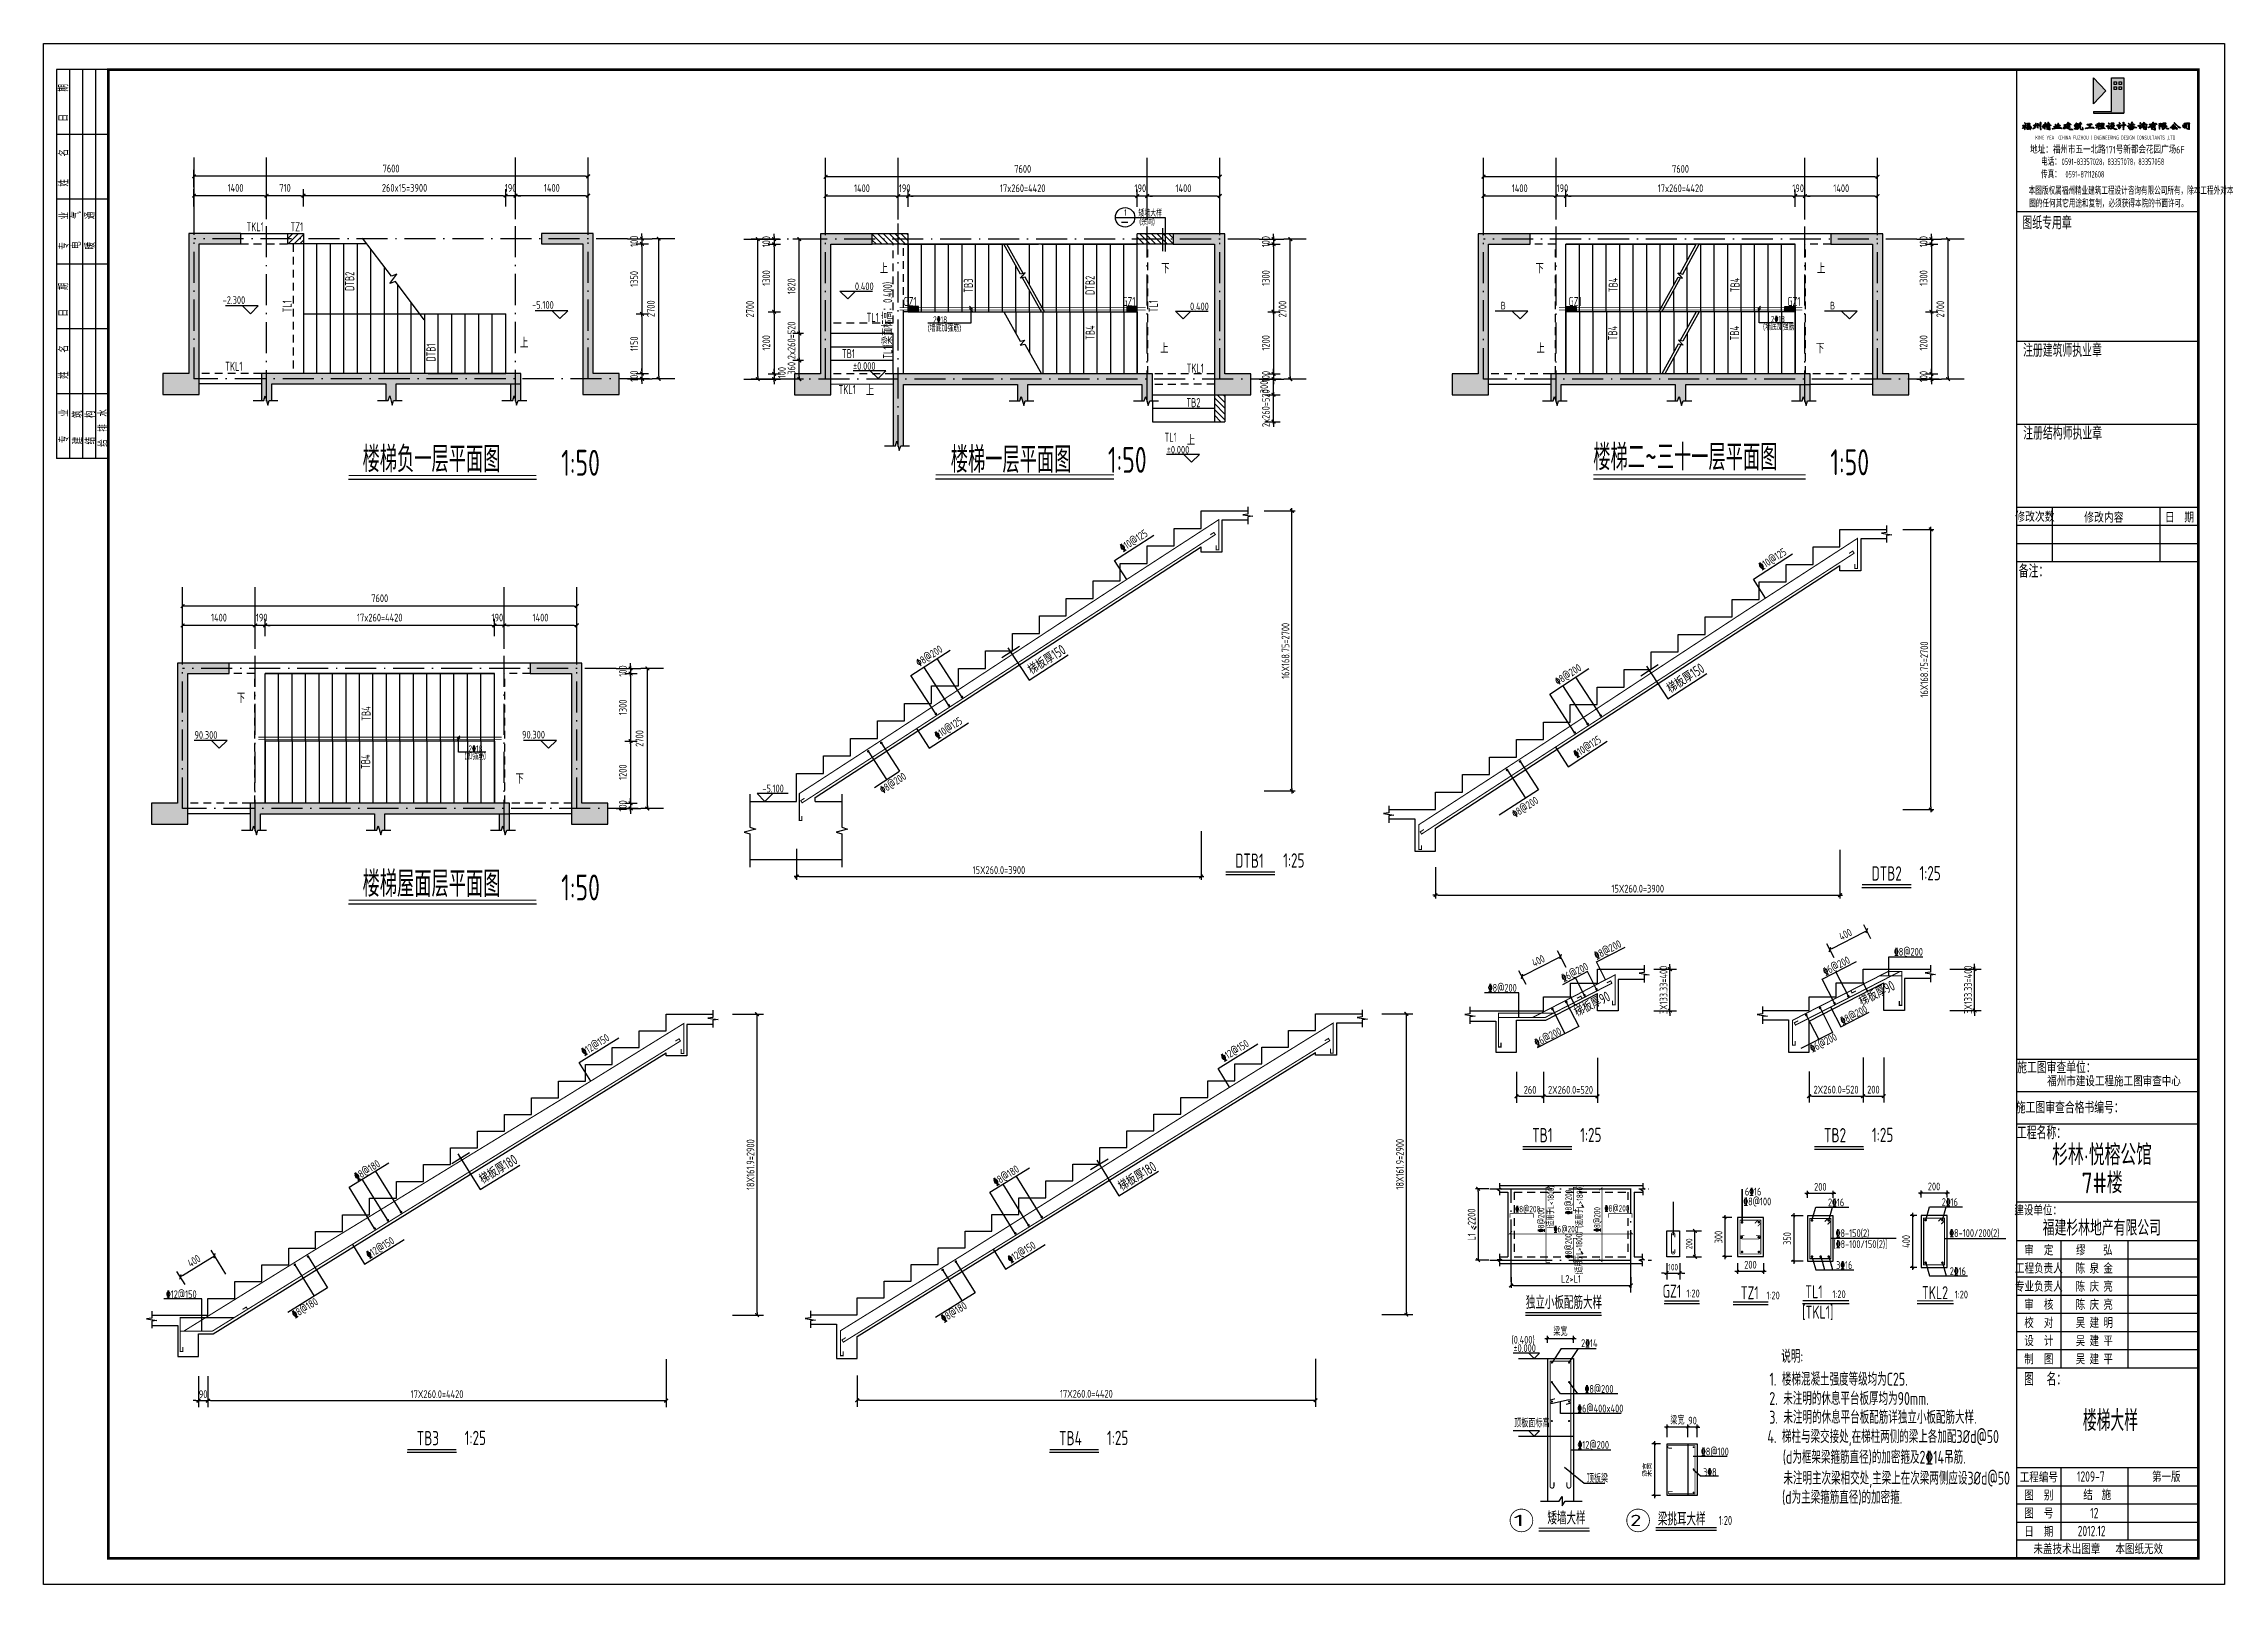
# Model space of a CAD drawing. Extents: x -144902 to 588294, y -160863 to 65494.
# Drawn here: x 203542 to 287642, y -159300 to -99900 of the extents above; entities that cross this region are included whole.
import ezdxf
from ezdxf.enums import TextEntityAlignment as Align

# ---------------------------------------------------------------- set-up
doc = ezdxf.new("R2010")
doc.units = 0
doc.header["$LTSCALE"] = 100
for name, pattern in [('2', [18.5, 12, -3, 0.5, -3]), ('3', [5, 3, -2]), ('ACAD_ISO04W100', [30.5, 24, -3, 0.5, -3])]:
    doc.linetypes.add(name, pattern=pattern)
doc.layers.get('0').update_dxf_attribs({"linetype": 'CONTINUOUS'})
doc.layers.get('Defpoints').update_dxf_attribs({"linetype": 'CONTINUOUS'})
for name, color, linetype in [('1111$0$DIM', 3, 'CONTINUOUS'), ('1111$0$DMARK', 7, 'CONTINUOUS'), ('1111$0$TEXT', 130, 'CONTINUOUS'), ('1111$0$支座钢筋标注', 7, 'CONTINUOUS'), ('1111$0$梁__实线', 4, 'CONTINUOUS'), ('1508', 2, 'CONTINUOUS'), ('AXIS', 3, 'CONTINUOUS'), ('BBAR', 1, 'CONTINUOUS'), ('BDIM', 3, 'CONTINUOUS'), ('BSET', 2, 'CONTINUOUS'), ('b板标注', 6, 'CONTINUOUS'), ('CBAR', 1, 'CONTINUOUS'), ('CDIM', 3, 'CONTINUOUS'), ('colu', 255, 'CONTINUOUS'), ('CSET', 2, 'CONTINUOUS'), ('DIM', 3, 'CONTINUOUS'), ('DIM_ELEV', 3, 'CONTINUOUS'), ('DIM_SYMB', 3, 'CONTINUOUS'), ('DOTE', 253, 'ACAD_ISO04W100'), ('DQ', 7, 'CONTINUOUS'), ('FLR_STAIR', 53, 'CONTINUOUS'), ('GZ', 7, 'CONTINUOUS'), ('HATCH', 254, 'CONTINUOUS'), ('hatch1', 253, 'CONTINUOUS'), ('louti$0$stair', 2, 'CONTINUOUS'), ('NOTES', 7, 'CONTINUOUS'), ('PUB_TITLE', 4, 'CONTINUOUS'), ('STAIR', 2, 'CONTINUOUS'), ('TEXT', 7, 'CONTINUOUS'), ('tk', 7, 'CONTINUOUS'), ('tk图框', 7, 'CONTINUOUS'), ('支座钢筋', 1, 'CONTINUOUS'), ('柱', 2, 'CONTINUOUS'), ('校对后版本08$0$柱', 50, 'CONTINUOUS'), ('梁', 4, 'CONTINUOUS'), ('梁__虚线', 106, '3'), ('梁虚线', 134, '3'), ('砼墙', 3, 'CONTINUOUS'), ('索引', 7, 'CONTINUOUS'), ('线脚', 7, 'CONTINUOUS'), ('结-柱', 4, 'CONTINUOUS')]:
    doc.layers.add(name, color=color, linetype=linetype)
doc.layers.add('PUB_TEXT', color=141, linetype='CONTINUOUS', lineweight=5)
doc.layers.add('REIN', color=6, linetype='CONTINUOUS', lineweight=18)
doc.styles.add('1111$0$TSSD_DIMENSION', font='Tssdeng.shx', dxfattribs={"width": 0.7, "bigfont": 'tssdchn.shx'})
doc.styles.add('_TCH_AXIS', font='tssdeng.shx', dxfattribs={"width": 0.7, "bigfont": 'tssdchn.shx'})
doc.styles.add('DX', font='tssdeng.shx', dxfattribs={"width": 0.7, "bigfont": 'tssdchn.shx'})
doc.styles.add('HZTXT', font='tssdeng.shx', dxfattribs={"width": 0.7, "bigfont": 'tssdchn.shx'})
doc.styles.add('HZTXT2', font='tssdeng.shx', dxfattribs={"width": 0.7, "bigfont": 'tssdchn.shx'})
doc.styles.get("Standard").update_dxf_attribs({"font": 'tssdeng.shx', "width": 0.7, "bigfont": 'tssdchn.shx'})
doc.styles.add('TCCAD_Dimension', font='Tssdeng.shx', dxfattribs={"width": 0.7, "bigfont": 'tssdchn.shx'})
doc.styles.add('TK', font='tssdeng.shx', dxfattribs={"width": 0.7, "bigfont": 'tssdchn.shx'})
doc.styles.add('TSSD_Dimension', font='Tssdeng.shx', dxfattribs={"width": 0.7, "bigfont": 'tssdchn.shx'})
doc.dimstyles.new('1111$0$TSSD_100_100', dxfattribs={"dimtxt": 300, "dimasz": 100, "dimexe": 100, "dimexo": 250, "dimgap": 100, "dimtad": 1, "dimdec": 0, "dimzin": 0, "dimdsep": 46, "dimtxsty": '1111$0$TSSD_DIMENSION', "dimblk": '1111$0$_TSDBK', "dimcen": 0, "dimdle": 100, "dimclrt": 255, "dimadec": 0, "dimazin": 0, "dimtfac": 1, "dimtdec": 0, "dimtix": 1, "dimtmove": 2, "dimatfit": 3, "dimldrblk": '1111$0$_TSDBK', "dimfxl": 1, "dimtolj": 1, "dimtzin": 0, "dimarcsym": 0})
doc.dimstyles.new('TCCAD_25_100', dxfattribs={"dimtxt": 300, "dimasz": 100, "dimexe": 125, "dimexo": 125, "dimgap": 100, "dimtad": 1, "dimdec": 0, "dimlfac": 0.25, "dimzin": 0, "dimdsep": 46, "dimtxsty": 'TCCAD_Dimension', "dimblk": '_TCDBK25_100', "dimcen": 0, "dimclrt": 7, "dimadec": 0, "dimazin": 0, "dimtfac": 1, "dimtdec": 0, "dimtix": 1, "dimtmove": 2, "dimatfit": 3, "dimfxl": 1, "dimtolj": 1, "dimtzin": 0, "dimarcsym": 0})
doc.dimstyles.new('TSSD_100_100', dxfattribs={"dimtxt": 300, "dimasz": 100, "dimexe": 100, "dimexo": 250, "dimgap": 100, "dimtad": 1, "dimdec": 0, "dimzin": 0, "dimdsep": 46, "dimtxsty": 'TSSD_Dimension', "dimblk": 'ARCHTICK', "dimcen": 0, "dimdle": 100, "dimclrt": 7, "dimadec": 0, "dimazin": 0, "dimtfac": 1, "dimtdec": 0, "dimtix": 1, "dimtmove": 2, "dimatfit": 3, "dimfxl": 1, "dimtolj": 1, "dimtzin": 0, "dimarcsym": 0})
doc.dimstyles.new('TSSD_100_100$0', dxfattribs={"dimtxt": 300, "dimasz": 100, "dimexe": 250, "dimexo": 250, "dimgap": 100, "dimtad": 1, "dimdec": 0, "dimzin": 0, "dimdsep": 46, "dimtxsty": 'TSSD_Dimension', "dimblk": '_tsdbk', "dimblk1": '_tsdbk', "dimblk2": '_tsdbk', "dimsah": 1, "dimcen": 0, "dimclrt": 7, "dimadec": 0, "dimazin": 0, "dimtfac": 1, "dimtdec": 0, "dimtix": 1, "dimtmove": 2, "dimatfit": 3, "dimldrblk": '_tsdbk', "dimfxl": 1, "dimtolj": 1, "dimtzin": 0, "dimarcsym": 0})
doc.dimstyles.new('TSSD_50_100', dxfattribs={"dimtxt": 300, "dimasz": 100, "dimexe": 250, "dimexo": 250, "dimgap": 150, "dimtad": 1, "dimdec": 0, "dimlfac": 0.5, "dimzin": 0, "dimdsep": 46, "dimtxsty": 'TSSD_Dimension', "dimblk": '_tsdbk', "dimcen": 0, "dimclrt": 7, "dimadec": 0, "dimazin": 0, "dimtfac": 1, "dimtdec": 0, "dimtix": 1, "dimtmove": 2, "dimatfit": 3, "dimldrblk": '_tsdbk', "dimfxl": 250, "dimtolj": 1, "dimtzin": 0, "dimarcsym": 0})

msp = doc.modelspace()

# ---------------------------------------------------------------- texts
at = {"layer": '1111$0$支座钢筋标注', "width": 0.7}
for s, p in [('(适用于L<1800)', (261793.47, -145579.424, 0)), ('%%1328@200', (262471.519, -145043.07, 0)), ('(适用于L>1800)', (262907.996, -145553.68, 0)), ('%%1328@200', (261416.031, -145728.18, 0)), ('%%1328@200', (263577.626, -145711.95, 0)), ('%%1328@200', (262471.519, -146733.025, 0)), ('(适用于L>1800)', (262883.829, -147355.313, 0))]:
    msp.add_text(s, height=250, rotation=90, dxfattribs=at).set_placement(p)
for s, p in [('%%1328@200', (263737.682, -144929.499, 0)), ('%%1328@200', (260294.122, -144955.471, 0)), ('%%1326@200', (261776.139, -145728.739, 0))]:
    msp.add_text(s, height=250, dxfattribs=at).set_placement(p)
at = {"layer": 'BSET', "color": 4, "width": 0.7}
for s, p in [('GZ1', (265979.083, -148246.119)), ('TZ1', (268989.706, -148307.608)), ('TL1', (271478.704, -148266.996)), ('TKL2', (275978.826, -148304.184)), ('[TKL1]', (271358.678, -149054.668))]:
    msp.add_text(s, height=500, dxfattribs=at).set_placement(p)
at = {"layer": 'b板标注', "width": 0.7}
msp.add_text('独立小板配筋大样', height=500, dxfattribs=at).set_placement((262171.457, -148682.173, 0), align=Align.CENTER)
at = {"layer": 'b板标注', "style": '_TCH_AXIS'}
for tag, width, p, p2 in [('1', 2.888889, (260222.136, -157053.998), (260659.636, -157053.998)), ('2', 1.857143, (264721.609, -157053.998), (265159.109, -157053.998))]:
    msp.add_attdef(tag, text='1', height=437.5, dxfattribs=dict(at, width=width)).set_placement(p, p2, align=Align.FIT)
at = {"layer": 'CSET', "color": 4, "width": 0.7}
for p in [(266896.155, -148233.286, 690.819), (269984.329, -148310.259), (272525.295, -148264.999), (277241.932, -148277.394)]:
    msp.add_text('1:20', height=300, dxfattribs=at).set_placement(p)
at = {"layer": 'DIM_SYMB', "color": 7, "width": 0.7}
for s, rotation, p in [('上', 359.99541862, (235787.637, -108755.234, 0)), ('上', 0.00458138, (271933.877, -108755.254, 0)), ('上', 0.00458138, (221916.136, -111621.395)), ('下', 0.00458138, (271893.66, -111833.26)), ('上', 359.99541862, (235253.756, -113461.992)), ('上', 359.99541862, (247632.637, -115378.15)), ('下', 0.00458138, (221737.795, -128425.859))]:
    msp.add_text(s, height=350, rotation=rotation, dxfattribs=at).set_placement(p)
for s, p in [('下', (246643.711, -108755.66, 0)), ('下', (261077.803, -108755.66, 0)), ('上', (246603.248, -111833.664)), ('上', (261118.266, -111833.664)), ('下', (210995.253, -125318.279))]:
    msp.add_text(s, height=350, dxfattribs=at).set_placement(p)
at = {"layer": 'GZ', "width": 0.7}
for s, p in [('%%1328@100', (267461.267, -154329.186)), ('3%%1328', (267540.343, -155121.46))]:
    msp.add_text(s, height=300, dxfattribs=at).set_placement(p)
at = {"layer": 'louti$0$stair', "color": 4, "width": 0.7}
for s, p in [('TKL1', (211365.622, -107137.407)), ('TL1', (235278.214, -110628.794)), ('TB1', (234328.432, -112025.517)), ('TKL1', (210545.772, -112515.427)), ('TKL1', (247622.275, -112588.007)), ('TKL1', (234198.384, -113413.148)), ('TB2', (247612.695, -113916.032)), ('TL1', (246768.474, -115248.639))]:
    msp.add_text(s, height=350, dxfattribs=at).set_placement(p)
for s, p in [('DTB2', (215520.427, -109435.843)), ('TB3', (239380.352, -109500.263)), ('DTB2', (244070.773, -109592.077)), ('TB4', (264246.163, -109482.548)), ('TB4', (268944.644, -109482.548)), ('TL1', (213106.894, -110261.291)), ('TL1(梁面标高：0.400)', (236267.894, -112045.873)), ('TL1', (246513.615, -110256.763)), ('TB4', (244076.364, -111320.76)), ('TB4', (264228.154, -111339.551)), ('TB4', (268926.636, -111339.551)), ('DTB1', (218655.68, -112159.789)), ('TB4', (216153.578, -126005.662)), ('TB4', (216135.57, -127862.666))]:
    msp.add_text(s, height=350, rotation=90, dxfattribs=at).set_placement(p)
at = {"layer": 'NOTES', "width": 0.7}
for s, p in [('说明:', (270555.914, -150757.706)), ('1. 楼梯混凝土强度等级均为C25.', (270099.531, -151639.983)), ('2. 未注明的休息平台板厚均为90mm.', (270091.586, -152384.024)), ('3. 未注明的休息平台板配筋详独立小板配筋大样.', (270091.586, -153107.074)), ('4. 梯柱与梁交接处,在梯柱两侧的梁上各加配3%%Cd@50', (270019.027, -153852.541)), ('(d为框架梁箍筋直径)的加密箍及2%%13214吊筋.', (270611.803, -154647.777)), ('未注明主次梁相交处,主梁上在次梁两侧应设3%%Cd@50', (270637.005, -155455.069)), ('(d为主梁箍筋直径)的加密箍.', (270582.157, -156194.322))]:
    msp.add_text(s, height=500, dxfattribs=at).set_placement(p)
at = {"layer": 'PUB_TEXT'}
for s, width, p in [('0.400', 0.705882, (234828.379, -109404.597)), ('-2.300', 0.705882, (210445.393, -109936.49)), ('-5.100', 0.705882, (222381.311, -110123.328)), ('0.400', 0.705882, (247753.479, -110178.878)), ('B', 0.705882, (259729.998, -110150.043)), ('B', 0.705882, (272430.582, -110150.043)), ('%%P0.000', 0.705882, (234756.876, -112476.526)), ('%%P0.000', 0.705882, (246855.705, -115705.566)), ('90.300', 0.705882, (209359.557, -126702.658)), ('90.300', 0.705882, (221992.268, -126690.459)), ('-5.100', 0.7, (231259.352, -128765.179))]:
    msp.add_text(s, height=297.5, dxfattribs=dict(at, width=width)).set_placement(p)
at = {"layer": 'PUB_TITLE', "linetype": 'ByBlock', "width": 0.7}
msp.add_text('12', height=400, dxfattribs=at).set_placement((282625.59, -156550.016), align=Align.MIDDLE)
at = {"layer": 'STAIR', "width": 0.7}
for s, height, rotation, p in [('%%13210@125', 300, 32.98512102, (245164.107, -119502.087)), ('%%1308@200', 300, 32.98512102, (237311.076, -123930.471)), ('梯板厚150', 400, 32.98512102, (241656.575, -124252.851)), ('%%13210@125', 300, 32.98512102, (238020.721, -126731.877)), ('%%1308@200', 300, 32.98512102, (235911.868, -128834.02)), ('%%1328@200', 300, 27.14909977, (263432.72, -135217.198)), ('%%1326@200', 300, 27.14909977, (262162.815, -136082.85)), ('%%1326@200', 300, 27.14909977, (272254.317, -135834.933)), ('梯板厚90', 400, 27.14909977, (273670.501, -137028.606)), ('梯板厚90', 400, 27.14909977, (262687.701, -137443.6)), ('%%1328@200', 300, 27.14909977, (272922.109, -137729.683)), ('%%1326@200', 300, 27.14909977, (261128.355, -138575.11)), ('%%13212@150', 300, 31.78299169, (224391.706, -138931.601)), ('%%13212@150', 300, 31.78299169, (249055.213, -139157.114)), ('%%1326@200', 300, 27.14909977, (271752.588, -138800.314)), ('梯板厚180', 400, 31.78299169, (220491.665, -143890.809)), ('%%1328@180', 300, 31.78299169, (215630.422, -143741.013)), ('%%1328@180', 300, 31.78299169, (240273.304, -143947.286)), ('梯板厚180', 400, 31.78299169, (245131.502, -144160.698)), ('%%13212@150', 300, 31.78299169, (216095.415, -146755.006)), ('%%13212@150', 300, 31.78299169, (240833.388, -146930.446)), ('%%1328@180', 300, 31.78299169, (213233.618, -149056.914)), ('%%1328@180', 300, 31.78299169, (238260.172, -149214.572))]:
    msp.add_text(s, height=height, rotation=rotation, dxfattribs=at).set_placement(p)
at = {"layer": 'STAIR', "color": 4, "width": 0.7}
for s, p in [('DTB1', (249493.419, -131674.186)), ('1:25', (251343.655, -131665.524)), ('TB1', (260947.411, -142256.493)), ('1:25', (262797.647, -142247.832)), ('TB2', (272200.318, -142256.493)), ('1:25', (274050.554, -142247.832)), ('TB3', (217930.289, -153938.202)), ('1:25', (219780.525, -153929.54)), ('TB4', (242700.33, -153938.202)), ('1:25', (244550.566, -153929.54))]:
    msp.add_text(s, height=550, dxfattribs=at).set_placement(p)
at = {"layer": 'STAIR', "width": 0.7}
for s, p in [('%%1328@200', (274904.055, -135060.211)), ('%%1328@200', (259240.725, -136451.735)), ('%%13212@150', (208262.833, -148265.389))]:
    msp.add_text(s, height=300, dxfattribs=at).set_placement(p)
at = {"layer": 'TEXT', "color": 3, "ltscale": 99, "width": 0.7}
for s, p in [('TZ1', (213061.699, -107137.556)), ('GZ1', (236704.664, -110017.299, 0)), ('GZ1', (245144.676, -110017.259, 0)), ('GZ1', (262350.683, -110017.259, 0)), ('GZ1', (270790.696, -110017.299, 0))]:
    msp.add_text(s, height=350, dxfattribs=at).set_placement(p)
at = {"layer": 'TEXT', "text_generation_flag": 6, "width": 0.7}
for s, p in [('楼梯负一层平面图', (215841.259, -116422.002)), ('1:50', (223500.785, -116560.249)), ('楼梯一层平面图', (238525.321, -116441.892)), ('1:50', (244585.527, -116446.75)), ('楼梯二~三十一层平面图', (263301.915, -116347.221)), ('1:50', (272445.967, -116539.894)), ('楼梯屋面层平面图', (215841.258, -132794.231)), ('1:50', (223500.784, -132932.478))]:
    msp.add_text(s, height=1000, rotation=180, dxfattribs=at).set_placement(p)
at = {"layer": 'TEXT', "width": 0.7}
for s, height, p in [('2%%13216', 300, (272356.176, -144723.119)), ('2%%13216', 300, (276741.24, -144709.444)), ('[%%1328-100/150(2)]', 300, (272567.708, -146331.545)), ('%%1328-150(2)', 300, (272654.781, -145910.235)), ('%%1328-100/200(2)', 300, (277035.867, -145905.84)), ('3%%13216', 300, (272665.596, -147139.864)), ('2%%13216', 300, (277050.66, -147376.188)), ('楼梯大样', 800, (282182.409, -153387.805)), ('梁挑耳大样', 500, (265796.37, -157030.08))]:
    msp.add_text(s, height=height, dxfattribs=at).set_placement(p)
msp.add_text('矮墙大样', height=500, dxfattribs=at).set_placement((262269.038, -156991.812), align=Align.CENTER)
at = {"layer": '支座钢筋', "width": 0.7}
for s, p in [('(墙底加强筋)', (237638.958, -111000.534, 0)), ('2%%13218', (237844.246, -110663.039, 0)), ('(墙底加强筋)', (269848.632, -110945.614)), ('2%%13218', (270151.772, -110645.4)), ('2%%13218', (219926.634, -127204.881)), ('(加强筋)', (219767.281, -127500.513))]:
    msp.add_text(s, height=250, dxfattribs=at).set_placement(p)
at = {"layer": '柱', "width": 0.7}
for s, p in [('%%1328@100', (269096.09, -144688.355)), ('6%%13216', (269149.917, -144309.507)), ('(0.400)', (260148.167, -150020.112)), ('%%p0.000', (260223.966, -150341.986)), ('2%%13214', (262834.38, -150151.427)), ('%%1328@200', (262971.36, -151916.548)), ('顶板面标高', (260254.16, -153242.205)), ('%%1326@400x400', (262689.289, -152667.08)), ('%%13212@200', (262699.314, -154071.765)), ('顶板梁', (263053.898, -155373.836))]:
    msp.add_text(s, height=300, dxfattribs=at).set_placement(p)
at = {"layer": '校对后版本08$0$柱', "width": 0.7}
msp.add_text('1:20', height=350, dxfattribs=at).set_placement((268144.729, -157010.103))
at = {"layer": '索引', "ltscale": 5}
for s, width, p in [('1', 0.6, (245218.355, -106538.274)), ('矮墙大样', 0.7, (245761.218, -106567.044)), ('(余同)', 0.7, (245792.192, -106899.446))]:
    msp.add_text(s, height=250, dxfattribs=dict(at, width=width)).set_placement(p)

# ---------------------------------------------------------------- blocks, each defined once
blk = doc.blocks.new('_tsdbk')
blk.add_line((-1, 0), (0, 0))
at = {"const_width": 0.5}
blk.add_lwpolyline([(-0.7, -0.7), (0.7, 0.7)], dxfattribs=at)
blk = doc.blocks.new('*D1425')
at = {"layer": 'Defpoints', "color": 0}
for p in [(271467, -105776), (271467, -106441), (274267, -106441)]:
    blk.add_point(p, dxfattribs=at)
at = {"layer": 'DIM', "color": 0, "lineweight": -2}
for p, q in [((271467, -106191), (271467, -105526)), ((274167, -105776), (271567, -105776)), ((274267, -106191), (274267, -105526))]:
    blk.add_line(p, q, dxfattribs=at)
at = {"layer": 'DIM', "color": 0, "lineweight": -2, "xscale": 100, "yscale": 100, "zscale": 100, "rotation": 180}
blk.add_blockref('_tsdbk', (271467, -105776), dxfattribs=at)
at = {"layer": 'DIM', "color": 0, "lineweight": -2, "xscale": 100, "yscale": 100, "zscale": 100}
blk.add_blockref('_tsdbk', (274267, -105776), dxfattribs=at)
at = {"layer": 'DIM', "color": 7, "insert": (272867, -105476), "char_height": 300, "attachment_point": 5, "style": 'TSSD_Dimension'}
blk.add_mtext('\\A1;1400', dxfattribs=at)
blk = doc.blocks.new('*D1426')
at = {"layer": 'Defpoints', "color": 0}
for p in [(262247, -105776), (262247, -106441), (271087, -106441)]:
    blk.add_point(p, dxfattribs=at)
at = {"layer": 'DIM', "color": 0, "lineweight": -2}
for p, q in [((262247, -106191), (262247, -105526)), ((270987, -105776), (262347, -105776)), ((271087, -106191), (271087, -105526))]:
    blk.add_line(p, q, dxfattribs=at)
at = {"layer": 'DIM', "color": 0, "lineweight": -2, "xscale": 100, "yscale": 100, "zscale": 100, "rotation": 180}
blk.add_blockref('_tsdbk', (262247, -105776), dxfattribs=at)
at = {"layer": 'DIM', "color": 0, "lineweight": -2, "xscale": 100, "yscale": 100, "zscale": 100}
blk.add_blockref('_tsdbk', (271087, -105776), dxfattribs=at)
at = {"layer": 'DIM', "color": 7, "insert": (266667, -105476), "char_height": 300, "attachment_point": 5, "style": 'TSSD_Dimension'}
blk.add_mtext('\\A1;17x260=4420', dxfattribs=at)
blk = doc.blocks.new('*D1427')
at = {"layer": 'Defpoints', "color": 0}
for p in [(259067, -105776), (259067, -106441), (261867, -106441)]:
    blk.add_point(p, dxfattribs=at)
at = {"layer": 'DIM', "color": 0, "lineweight": -2}
for p, q in [((259067, -106191), (259067, -105526)), ((261767, -105776), (259167, -105776)), ((261867, -106191), (261867, -105526))]:
    blk.add_line(p, q, dxfattribs=at)
at = {"layer": 'DIM', "color": 0, "lineweight": -2, "xscale": 100, "yscale": 100, "zscale": 100, "rotation": 180}
blk.add_blockref('_tsdbk', (259067, -105776), dxfattribs=at)
at = {"layer": 'DIM', "color": 0, "lineweight": -2, "xscale": 100, "yscale": 100, "zscale": 100}
blk.add_blockref('_tsdbk', (261867, -105776), dxfattribs=at)
at = {"layer": 'DIM', "color": 7, "insert": (260467, -105476), "char_height": 300, "attachment_point": 5, "style": 'TSSD_Dimension'}
blk.add_mtext('\\A1;1400', dxfattribs=at)
blk = doc.blocks.new('*D1428')
at = {"layer": 'Defpoints', "color": 0}
for p in [(259067, -105030), (259067, -105695), (274267, -105695)]:
    blk.add_point(p, dxfattribs=at)
at = {"layer": 'DIM', "color": 0, "lineweight": -2}
for p, q in [((259067, -105445), (259067, -104780)), ((274167, -105030), (259167, -105030)), ((274267, -105445), (274267, -104780))]:
    blk.add_line(p, q, dxfattribs=at)
at = {"layer": 'DIM', "color": 0, "lineweight": -2, "xscale": 100, "yscale": 100, "zscale": 100, "rotation": 180}
blk.add_blockref('_tsdbk', (259067, -105030), dxfattribs=at)
at = {"layer": 'DIM', "color": 0, "lineweight": -2, "xscale": 100, "yscale": 100, "zscale": 100}
blk.add_blockref('_tsdbk', (274267, -105030), dxfattribs=at)
at = {"layer": 'DIM', "color": 7, "insert": (266667, -104730), "char_height": 300, "attachment_point": 5, "style": 'TSSD_Dimension'}
blk.add_mtext('\\A1;7600', dxfattribs=at)
blk = doc.blocks.new('*D1429')
at = {"layer": 'Defpoints', "color": 0}
for p in [(276987, -107435), (277854, -107435), (277854, -112835)]:
    blk.add_point(p, dxfattribs=at)
at = {"layer": 'DIM', "color": 0, "lineweight": -2}
for p, q in [((277604, -107435), (276737, -107435)), ((276987, -112735), (276987, -107535)), ((277604, -112835), (276737, -112835))]:
    blk.add_line(p, q, dxfattribs=at)
at = {"layer": 'DIM', "color": 0, "lineweight": -2, "xscale": 100, "yscale": 100, "zscale": 100}
for p, rotation in [((276987, -107435), 90), ((276987, -112835), 270)]:
    blk.add_blockref('_tsdbk', p, dxfattribs=dict(at, rotation=rotation))
at = {"layer": 'DIM', "color": 7, "insert": (276687, -110135), "char_height": 300, "attachment_point": 5, "rotation": 90, "style": 'TSSD_Dimension'}
blk.add_mtext('\\A1;2700', dxfattribs=at)
blk = doc.blocks.new('*D1430')
at = {"layer": 'Defpoints', "color": 0}
for p in [(271087, -105776), (271087, -106441), (271467, -106441)]:
    blk.add_point(p, dxfattribs=at)
at = {"layer": 'DIM', "color": 0, "lineweight": -2}
for p, q in [((270987, -105776), (270887, -105776)), ((271087, -106191), (271087, -105526)), ((271467, -105776), (271087, -105776)), ((271467, -106191), (271467, -105526)), ((271567, -105776), (271667, -105776))]:
    blk.add_line(p, q, dxfattribs=at)
at = {"layer": 'DIM', "color": 0, "lineweight": -2, "xscale": 100, "yscale": 100, "zscale": 100}
blk.add_blockref('_tsdbk', (271087, -105776), dxfattribs=at)
at = {"layer": 'DIM', "color": 0, "lineweight": -2, "xscale": 100, "yscale": 100, "zscale": 100, "rotation": 180}
blk.add_blockref('_tsdbk', (271467, -105776), dxfattribs=at)
at = {"layer": 'DIM', "color": 7, "insert": (271204, -105476), "char_height": 300, "attachment_point": 5, "style": 'TSSD_Dimension'}
blk.add_mtext('\\A1;190', dxfattribs=at)
blk = doc.blocks.new('*D1431')
at = {"layer": 'Defpoints', "color": 0}
for p in [(261867, -105776), (261867, -106441), (262247, -106441)]:
    blk.add_point(p, dxfattribs=at)
at = {"layer": 'DIM', "color": 0, "lineweight": -2}
for p, q in [((261767, -105776), (261667, -105776)), ((261867, -106191), (261867, -105526)), ((262247, -105776), (261867, -105776)), ((262247, -106191), (262247, -105526)), ((262347, -105776), (262447, -105776))]:
    blk.add_line(p, q, dxfattribs=at)
at = {"layer": 'DIM', "color": 0, "lineweight": -2, "xscale": 100, "yscale": 100, "zscale": 100}
blk.add_blockref('_tsdbk', (261867, -105776), dxfattribs=at)
at = {"layer": 'DIM', "color": 0, "lineweight": -2, "xscale": 100, "yscale": 100, "zscale": 100, "rotation": 180}
blk.add_blockref('_tsdbk', (262247, -105776), dxfattribs=at)
at = {"layer": 'DIM', "color": 7, "insert": (262114, -105476), "char_height": 300, "attachment_point": 5, "style": 'TSSD_Dimension'}
blk.add_mtext('\\A1;190', dxfattribs=at)
blk = doc.blocks.new('*D1432')
at = {"layer": 'Defpoints', "color": 0}
for p in [(275868, -107636), (275868, -110236), (276342, -110236)]:
    blk.add_point(p, dxfattribs=at)
at = {"layer": 'DIM', "color": 0, "lineweight": -2}
for p, q in [((276118, -107636), (276592, -107636)), ((276342, -107736), (276342, -110136)), ((276118, -110236), (276592, -110236))]:
    blk.add_line(p, q, dxfattribs=at)
at = {"layer": 'DIM', "color": 0, "lineweight": -2, "xscale": 100, "yscale": 100, "zscale": 100}
for p, rotation in [((276342, -107636), 90), ((276342, -110236), 270)]:
    blk.add_blockref('_tsdbk', p, dxfattribs=dict(at, rotation=rotation))
at = {"layer": 'DIM', "color": 7, "insert": (276042, -108936), "char_height": 300, "attachment_point": 5, "rotation": 90, "style": 'TSSD_Dimension'}
blk.add_mtext('\\A1;1300', dxfattribs=at)
blk = doc.blocks.new('*D1433')
at = {"layer": 'Defpoints', "color": 0}
for p in [(275868, -110236), (275868, -112635), (276342, -112635)]:
    blk.add_point(p, dxfattribs=at)
at = {"layer": 'DIM', "color": 0, "lineweight": -2}
for p, q in [((276118, -110236), (276592, -110236)), ((276342, -110336), (276342, -112535)), ((276118, -112635), (276592, -112635))]:
    blk.add_line(p, q, dxfattribs=at)
at = {"layer": 'DIM', "color": 0, "lineweight": -2, "xscale": 100, "yscale": 100, "zscale": 100}
for p, rotation in [((276342, -110236), 90), ((276342, -112635), 270)]:
    blk.add_blockref('_tsdbk', p, dxfattribs=dict(at, rotation=rotation))
at = {"layer": 'DIM', "color": 7, "insert": (276042, -111436), "char_height": 300, "attachment_point": 5, "rotation": 90, "style": 'TSSD_Dimension'}
blk.add_mtext('\\A1;1200', dxfattribs=at)
blk = doc.blocks.new('*D1434')
at = {"layer": 'Defpoints', "color": 0}
for p in [(275868, -112635), (275868, -112835), (276342, -112835)]:
    blk.add_point(p, dxfattribs=at)
at = {"layer": 'DIM', "color": 0, "lineweight": -2}
for p, q in [((276118, -112635), (276592, -112635)), ((276342, -112535), (276342, -112435)), ((276342, -112635), (276342, -112835)), ((276118, -112835), (276592, -112835)), ((276342, -112935), (276342, -113035))]:
    blk.add_line(p, q, dxfattribs=at)
at = {"layer": 'DIM', "color": 0, "lineweight": -2, "xscale": 100, "yscale": 100, "zscale": 100}
for p, rotation in [((276342, -112635), 270), ((276342, -112835), 90)]:
    blk.add_blockref('_tsdbk', p, dxfattribs=dict(at, rotation=rotation))
at = {"layer": 'DIM', "color": 7, "insert": (276042, -112735), "char_height": 300, "attachment_point": 5, "rotation": 90, "style": 'TSSD_Dimension'}
blk.add_mtext('\\A1;100', dxfattribs=at)
blk = doc.blocks.new('*D1435')
at = {"layer": 'Defpoints', "color": 0}
for p in [(275868, -107435), (275868, -107636), (276342, -107636)]:
    blk.add_point(p, dxfattribs=at)
at = {"layer": 'DIM', "color": 0, "lineweight": -2}
for p, q in [((276118, -107435), (276592, -107435)), ((276118, -107636), (276592, -107636)), ((276342, -107335), (276342, -107235)), ((276342, -107435), (276342, -107636)), ((276342, -107736), (276342, -107836))]:
    blk.add_line(p, q, dxfattribs=at)
at = {"layer": 'DIM', "color": 0, "lineweight": -2, "xscale": 100, "yscale": 100, "zscale": 100}
for p, rotation in [((276342, -107435), 270), ((276342, -107636), 90)]:
    blk.add_blockref('_tsdbk', p, dxfattribs=dict(at, rotation=rotation))
at = {"layer": 'DIM', "color": 7, "insert": (276042, -107535), "char_height": 300, "attachment_point": 5, "rotation": 90, "style": 'TSSD_Dimension'}
blk.add_mtext('\\A1;\\A1;100', dxfattribs=at)
blk = doc.blocks.new('*D1436')
at = {"layer": 'Defpoints', "color": 0}
for p in [(221304, -122329), (221304, -122994), (224104, -122994)]:
    blk.add_point(p, dxfattribs=at)
at = {"layer": 'DIM', "color": 0, "lineweight": -2}
for p, q in [((221304, -122744), (221304, -122079)), ((224004, -122329), (221404, -122329)), ((224104, -122744), (224104, -122079))]:
    blk.add_line(p, q, dxfattribs=at)
at = {"layer": 'DIM', "color": 0, "lineweight": -2, "xscale": 100, "yscale": 100, "zscale": 100, "rotation": 180}
blk.add_blockref('_tsdbk', (221304, -122329), dxfattribs=at)
at = {"layer": 'DIM', "color": 0, "lineweight": -2, "xscale": 100, "yscale": 100, "zscale": 100}
blk.add_blockref('_tsdbk', (224104, -122329), dxfattribs=at)
at = {"layer": 'DIM', "color": 7, "insert": (222704, -122029), "char_height": 300, "attachment_point": 5, "style": 'TSSD_Dimension'}
blk.add_mtext('\\A1;1400', dxfattribs=at)
blk = doc.blocks.new('*D1437')
at = {"layer": 'Defpoints', "color": 0}
for p in [(212084, -122329), (212084, -122994), (220924, -122994)]:
    blk.add_point(p, dxfattribs=at)
at = {"layer": 'DIM', "color": 0, "lineweight": -2}
for p, q in [((212084, -122744), (212084, -122079)), ((220824, -122329), (212184, -122329)), ((220924, -122744), (220924, -122079))]:
    blk.add_line(p, q, dxfattribs=at)
at = {"layer": 'DIM', "color": 0, "lineweight": -2, "xscale": 100, "yscale": 100, "zscale": 100, "rotation": 180}
blk.add_blockref('_tsdbk', (212084, -122329), dxfattribs=at)
at = {"layer": 'DIM', "color": 0, "lineweight": -2, "xscale": 100, "yscale": 100, "zscale": 100}
blk.add_blockref('_tsdbk', (220924, -122329), dxfattribs=at)
at = {"layer": 'DIM', "color": 7, "insert": (216504, -122029), "char_height": 300, "attachment_point": 5, "style": 'TSSD_Dimension'}
blk.add_mtext('\\A1;17x260=4420', dxfattribs=at)
blk = doc.blocks.new('*D1438')
at = {"layer": 'Defpoints', "color": 0}
for p in [(208904, -122329), (208904, -122994), (211704, -122994)]:
    blk.add_point(p, dxfattribs=at)
at = {"layer": 'DIM', "color": 0, "lineweight": -2}
for p, q in [((208904, -122744), (208904, -122079)), ((211604, -122329), (209004, -122329)), ((211704, -122744), (211704, -122079))]:
    blk.add_line(p, q, dxfattribs=at)
at = {"layer": 'DIM', "color": 0, "lineweight": -2, "xscale": 100, "yscale": 100, "zscale": 100, "rotation": 180}
blk.add_blockref('_tsdbk', (208904, -122329), dxfattribs=at)
at = {"layer": 'DIM', "color": 0, "lineweight": -2, "xscale": 100, "yscale": 100, "zscale": 100}
blk.add_blockref('_tsdbk', (211704, -122329), dxfattribs=at)
at = {"layer": 'DIM', "color": 7, "insert": (210304, -122029), "char_height": 300, "attachment_point": 5, "style": 'TSSD_Dimension'}
blk.add_mtext('\\A1;1400', dxfattribs=at)
blk = doc.blocks.new('*D1439')
at = {"layer": 'Defpoints', "color": 0}
for p in [(208904, -121583), (208904, -122248), (224104, -122248)]:
    blk.add_point(p, dxfattribs=at)
at = {"layer": 'DIM', "color": 0, "lineweight": -2}
for p, q in [((208904, -121998), (208904, -121333)), ((224004, -121583), (209004, -121583)), ((224104, -121998), (224104, -121333))]:
    blk.add_line(p, q, dxfattribs=at)
at = {"layer": 'DIM', "color": 0, "lineweight": -2, "xscale": 100, "yscale": 100, "zscale": 100, "rotation": 180}
blk.add_blockref('_tsdbk', (208904, -121583), dxfattribs=at)
at = {"layer": 'DIM', "color": 0, "lineweight": -2, "xscale": 100, "yscale": 100, "zscale": 100}
blk.add_blockref('_tsdbk', (224104, -121583), dxfattribs=at)
at = {"layer": 'DIM', "color": 7, "insert": (216504, -121283), "char_height": 300, "attachment_point": 5, "style": 'TSSD_Dimension'}
blk.add_mtext('\\A1;7600', dxfattribs=at)
blk = doc.blocks.new('*D1440')
at = {"layer": 'Defpoints', "color": 0}
for p in [(226824, -123987), (227691, -123987), (227691, -129388)]:
    blk.add_point(p, dxfattribs=at)
at = {"layer": 'DIM', "color": 0, "lineweight": -2}
for p, q in [((227441, -123987), (226574, -123987)), ((226824, -129288), (226824, -124087)), ((227441, -129388), (226574, -129388))]:
    blk.add_line(p, q, dxfattribs=at)
at = {"layer": 'DIM', "color": 0, "lineweight": -2, "xscale": 100, "yscale": 100, "zscale": 100}
for p, rotation in [((226824, -123987), 90), ((226824, -129388), 270)]:
    blk.add_blockref('_tsdbk', p, dxfattribs=dict(at, rotation=rotation))
at = {"layer": 'DIM', "color": 7, "insert": (226524, -126688), "char_height": 300, "attachment_point": 5, "rotation": 90, "style": 'TSSD_Dimension'}
blk.add_mtext('\\A1;2700', dxfattribs=at)
blk = doc.blocks.new('*D1441')
at = {"layer": 'Defpoints', "color": 0}
for p in [(220924, -122329), (220924, -122994), (221304, -122994)]:
    blk.add_point(p, dxfattribs=at)
at = {"layer": 'DIM', "color": 0, "lineweight": -2}
for p, q in [((220824, -122329), (220724, -122329)), ((220924, -122744), (220924, -122079)), ((221304, -122329), (220924, -122329)), ((221304, -122744), (221304, -122079)), ((221404, -122329), (221504, -122329))]:
    blk.add_line(p, q, dxfattribs=at)
at = {"layer": 'DIM', "color": 0, "lineweight": -2, "xscale": 100, "yscale": 100, "zscale": 100}
blk.add_blockref('_tsdbk', (220924, -122329), dxfattribs=at)
at = {"layer": 'DIM', "color": 0, "lineweight": -2, "xscale": 100, "yscale": 100, "zscale": 100, "rotation": 180}
blk.add_blockref('_tsdbk', (221304, -122329), dxfattribs=at)
at = {"layer": 'DIM', "color": 7, "insert": (221040, -122029), "char_height": 300, "attachment_point": 5, "style": 'TSSD_Dimension'}
blk.add_mtext('\\A1;190', dxfattribs=at)
blk = doc.blocks.new('*D1442')
at = {"layer": 'Defpoints', "color": 0}
for p in [(211703, -122329), (211703, -122994), (212084, -122994)]:
    blk.add_point(p, dxfattribs=at)
at = {"layer": 'DIM', "color": 0, "lineweight": -2}
for p, q in [((211603, -122329), (211503, -122329)), ((211703, -122744), (211703, -122079)), ((212084, -122329), (211703, -122329)), ((212084, -122744), (212084, -122079)), ((212184, -122329), (212284, -122329))]:
    blk.add_line(p, q, dxfattribs=at)
at = {"layer": 'DIM', "color": 0, "lineweight": -2, "xscale": 100, "yscale": 100, "zscale": 100}
blk.add_blockref('_tsdbk', (211703, -122329), dxfattribs=at)
at = {"layer": 'DIM', "color": 0, "lineweight": -2, "xscale": 100, "yscale": 100, "zscale": 100, "rotation": 180}
blk.add_blockref('_tsdbk', (212084, -122329), dxfattribs=at)
at = {"layer": 'DIM', "color": 7, "insert": (211951, -122029), "char_height": 300, "attachment_point": 5, "style": 'TSSD_Dimension'}
blk.add_mtext('\\A1;190', dxfattribs=at)
blk = doc.blocks.new('*D1443')
at = {"layer": 'Defpoints', "color": 0}
for p in [(225705, -124189), (225705, -126789), (226178, -126789)]:
    blk.add_point(p, dxfattribs=at)
at = {"layer": 'DIM', "color": 0, "lineweight": -2}
for p, q in [((225955, -124189), (226428, -124189)), ((226178, -124289), (226178, -126689)), ((225955, -126789), (226428, -126789))]:
    blk.add_line(p, q, dxfattribs=at)
at = {"layer": 'DIM', "color": 0, "lineweight": -2, "xscale": 100, "yscale": 100, "zscale": 100}
for p, rotation in [((226178, -124189), 90), ((226178, -126789), 270)]:
    blk.add_blockref('_tsdbk', p, dxfattribs=dict(at, rotation=rotation))
at = {"layer": 'DIM', "color": 7, "insert": (225878, -125489), "char_height": 300, "attachment_point": 5, "rotation": 90, "style": 'TSSD_Dimension'}
blk.add_mtext('\\A1;1300', dxfattribs=at)
blk = doc.blocks.new('*D1444')
at = {"layer": 'Defpoints', "color": 0}
for p in [(225705, -126789), (225705, -129188), (226178, -129188)]:
    blk.add_point(p, dxfattribs=at)
at = {"layer": 'DIM', "color": 0, "lineweight": -2}
for p, q in [((225955, -126789), (226428, -126789)), ((226178, -126889), (226178, -129088)), ((225955, -129188), (226428, -129188))]:
    blk.add_line(p, q, dxfattribs=at)
at = {"layer": 'DIM', "color": 0, "lineweight": -2, "xscale": 100, "yscale": 100, "zscale": 100}
for p, rotation in [((226178, -126789), 90), ((226178, -129188), 270)]:
    blk.add_blockref('_tsdbk', p, dxfattribs=dict(at, rotation=rotation))
at = {"layer": 'DIM', "color": 7, "insert": (225878, -127988), "char_height": 300, "attachment_point": 5, "rotation": 90, "style": 'TSSD_Dimension'}
blk.add_mtext('\\A1;1200', dxfattribs=at)
blk = doc.blocks.new('*D1445')
at = {"layer": 'Defpoints', "color": 0}
for p in [(225705, -129188), (225705, -129388), (226178, -129388)]:
    blk.add_point(p, dxfattribs=at)
at = {"layer": 'DIM', "color": 0, "lineweight": -2}
for p, q in [((225955, -129188), (226428, -129188)), ((225955, -129388), (226428, -129388)), ((226178, -129088), (226178, -128988)), ((226178, -129188), (226178, -129388)), ((226178, -129488), (226178, -129588))]:
    blk.add_line(p, q, dxfattribs=at)
at = {"layer": 'DIM', "color": 0, "lineweight": -2, "xscale": 100, "yscale": 100, "zscale": 100}
for p, rotation in [((226178, -129188), 270), ((226178, -129388), 90)]:
    blk.add_blockref('_tsdbk', p, dxfattribs=dict(at, rotation=rotation))
at = {"layer": 'DIM', "color": 7, "insert": (225878, -129288), "char_height": 300, "attachment_point": 5, "rotation": 90, "style": 'TSSD_Dimension'}
blk.add_mtext('\\A1;100', dxfattribs=at)
blk = doc.blocks.new('*D1446')
at = {"layer": 'Defpoints', "color": 0}
for p in [(225705, -123987), (225705, -124189), (226178, -124189)]:
    blk.add_point(p, dxfattribs=at)
at = {"layer": 'DIM', "color": 0, "lineweight": -2}
for p, q in [((225955, -123987), (226428, -123987)), ((225955, -124189), (226428, -124189)), ((226178, -123887), (226178, -123787)), ((226178, -123987), (226178, -124189)), ((226178, -124289), (226178, -124389))]:
    blk.add_line(p, q, dxfattribs=at)
at = {"layer": 'DIM', "color": 0, "lineweight": -2, "xscale": 100, "yscale": 100, "zscale": 100}
for p, rotation in [((226178, -123987), 270), ((226178, -124189), 90)]:
    blk.add_blockref('_tsdbk', p, dxfattribs=dict(at, rotation=rotation))
at = {"layer": 'DIM', "color": 7, "insert": (225878, -124088), "char_height": 300, "attachment_point": 5, "rotation": 90, "style": 'TSSD_Dimension'}
blk.add_mtext('\\A1;\\A1;100', dxfattribs=at)
blk = doc.blocks.new('*D1447')
at = {"layer": 'Defpoints', "color": 0}
for p in [(246100, -105776), (246100, -106441), (248900, -106441)]:
    blk.add_point(p, dxfattribs=at)
at = {"layer": 'DIM', "color": 0, "lineweight": -2}
for p, q in [((246100, -106191), (246100, -105526)), ((248800, -105776), (246200, -105776)), ((248900, -106191), (248900, -105526))]:
    blk.add_line(p, q, dxfattribs=at)
at = {"layer": 'DIM', "color": 0, "lineweight": -2, "xscale": 100, "yscale": 100, "zscale": 100, "rotation": 180}
blk.add_blockref('_tsdbk', (246100, -105776), dxfattribs=at)
at = {"layer": 'DIM', "color": 0, "lineweight": -2, "xscale": 100, "yscale": 100, "zscale": 100}
blk.add_blockref('_tsdbk', (248900, -105776), dxfattribs=at)
at = {"layer": 'DIM', "color": 7, "insert": (247500, -105476), "char_height": 300, "attachment_point": 5, "style": 'TSSD_Dimension'}
blk.add_mtext('\\A1;1400', dxfattribs=at)
blk = doc.blocks.new('*D1448')
at = {"layer": 'Defpoints', "color": 0}
for p in [(236880, -105776), (236880, -106441), (245720, -106441)]:
    blk.add_point(p, dxfattribs=at)
at = {"layer": 'DIM', "color": 0, "lineweight": -2}
for p, q in [((236880, -106191), (236880, -105526)), ((245620, -105776), (236980, -105776)), ((245720, -106191), (245720, -105526))]:
    blk.add_line(p, q, dxfattribs=at)
at = {"layer": 'DIM', "color": 0, "lineweight": -2, "xscale": 100, "yscale": 100, "zscale": 100, "rotation": 180}
blk.add_blockref('_tsdbk', (236880, -105776), dxfattribs=at)
at = {"layer": 'DIM', "color": 0, "lineweight": -2, "xscale": 100, "yscale": 100, "zscale": 100}
blk.add_blockref('_tsdbk', (245720, -105776), dxfattribs=at)
at = {"layer": 'DIM', "color": 7, "insert": (241300, -105476), "char_height": 300, "attachment_point": 5, "style": 'TSSD_Dimension'}
blk.add_mtext('\\A1;17x260=4420', dxfattribs=at)
blk = doc.blocks.new('*D1449')
at = {"layer": 'Defpoints', "color": 0}
for p in [(233700, -105776), (233700, -106441), (236500, -106441)]:
    blk.add_point(p, dxfattribs=at)
at = {"layer": 'DIM', "color": 0, "lineweight": -2}
for p, q in [((233700, -106191), (233700, -105526)), ((236400, -105776), (233800, -105776)), ((236500, -106191), (236500, -105526))]:
    blk.add_line(p, q, dxfattribs=at)
at = {"layer": 'DIM', "color": 0, "lineweight": -2, "xscale": 100, "yscale": 100, "zscale": 100, "rotation": 180}
blk.add_blockref('_tsdbk', (233700, -105776), dxfattribs=at)
at = {"layer": 'DIM', "color": 0, "lineweight": -2, "xscale": 100, "yscale": 100, "zscale": 100}
blk.add_blockref('_tsdbk', (236500, -105776), dxfattribs=at)
at = {"layer": 'DIM', "color": 7, "insert": (235100, -105476), "char_height": 300, "attachment_point": 5, "style": 'TSSD_Dimension'}
blk.add_mtext('\\A1;1400', dxfattribs=at)
blk = doc.blocks.new('*D1450')
at = {"layer": 'Defpoints', "color": 0}
for p in [(233700, -105030), (233700, -105695), (248900, -105695)]:
    blk.add_point(p, dxfattribs=at)
at = {"layer": 'DIM', "color": 0, "lineweight": -2}
for p, q in [((233700, -105445), (233700, -104780)), ((248800, -105030), (233800, -105030)), ((248900, -105445), (248900, -104780))]:
    blk.add_line(p, q, dxfattribs=at)
at = {"layer": 'DIM', "color": 0, "lineweight": -2, "xscale": 100, "yscale": 100, "zscale": 100, "rotation": 180}
blk.add_blockref('_tsdbk', (233700, -105030), dxfattribs=at)
at = {"layer": 'DIM', "color": 0, "lineweight": -2, "xscale": 100, "yscale": 100, "zscale": 100}
blk.add_blockref('_tsdbk', (248900, -105030), dxfattribs=at)
at = {"layer": 'DIM', "color": 7, "insert": (241300, -104730), "char_height": 300, "attachment_point": 5, "style": 'TSSD_Dimension'}
blk.add_mtext('\\A1;7600', dxfattribs=at)
blk = doc.blocks.new('*D1451')
at = {"layer": 'Defpoints', "color": 0}
for p in [(251620, -107435), (252486, -107435), (252486, -112835)]:
    blk.add_point(p, dxfattribs=at)
at = {"layer": 'DIM', "color": 0, "lineweight": -2}
for p, q in [((252236, -107435), (251370, -107435)), ((251620, -112735), (251620, -107535)), ((252236, -112835), (251370, -112835))]:
    blk.add_line(p, q, dxfattribs=at)
at = {"layer": 'DIM', "color": 0, "lineweight": -2, "xscale": 100, "yscale": 100, "zscale": 100}
for p, rotation in [((251620, -107435), 90), ((251620, -112835), 270)]:
    blk.add_blockref('_tsdbk', p, dxfattribs=dict(at, rotation=rotation))
at = {"layer": 'DIM', "color": 7, "insert": (251320, -110135), "char_height": 300, "attachment_point": 5, "rotation": 90, "style": 'TSSD_Dimension'}
blk.add_mtext('\\A1;2700', dxfattribs=at)
blk = doc.blocks.new('*D1452')
at = {"layer": 'Defpoints', "color": 0}
for p in [(245720, -105776), (245720, -106441), (246100, -106441)]:
    blk.add_point(p, dxfattribs=at)
at = {"layer": 'DIM', "color": 0, "lineweight": -2}
for p, q in [((245620, -105776), (245520, -105776)), ((245720, -106191), (245720, -105526)), ((246100, -105776), (245720, -105776)), ((246100, -106191), (246100, -105526)), ((246200, -105776), (246300, -105776))]:
    blk.add_line(p, q, dxfattribs=at)
at = {"layer": 'DIM', "color": 0, "lineweight": -2, "xscale": 100, "yscale": 100, "zscale": 100}
blk.add_blockref('_tsdbk', (245720, -105776), dxfattribs=at)
at = {"layer": 'DIM', "color": 0, "lineweight": -2, "xscale": 100, "yscale": 100, "zscale": 100, "rotation": 180}
blk.add_blockref('_tsdbk', (246100, -105776), dxfattribs=at)
at = {"layer": 'DIM', "color": 7, "insert": (245836, -105476), "char_height": 300, "attachment_point": 5, "style": 'TSSD_Dimension'}
blk.add_mtext('\\A1;190', dxfattribs=at)
blk = doc.blocks.new('*D1453')
at = {"layer": 'Defpoints', "color": 0}
for p in [(236499, -105776), (236499, -106441), (236880, -106441)]:
    blk.add_point(p, dxfattribs=at)
at = {"layer": 'DIM', "color": 0, "lineweight": -2}
for p, q in [((236399, -105776), (236299, -105776)), ((236499, -106191), (236499, -105526)), ((236880, -105776), (236499, -105776)), ((236880, -106191), (236880, -105526)), ((236980, -105776), (237080, -105776))]:
    blk.add_line(p, q, dxfattribs=at)
at = {"layer": 'DIM', "color": 0, "lineweight": -2, "xscale": 100, "yscale": 100, "zscale": 100}
blk.add_blockref('_tsdbk', (236499, -105776), dxfattribs=at)
at = {"layer": 'DIM', "color": 0, "lineweight": -2, "xscale": 100, "yscale": 100, "zscale": 100, "rotation": 180}
blk.add_blockref('_tsdbk', (236880, -105776), dxfattribs=at)
at = {"layer": 'DIM', "color": 7, "insert": (236747, -105476), "char_height": 300, "attachment_point": 5, "style": 'TSSD_Dimension'}
blk.add_mtext('\\A1;190', dxfattribs=at)
blk = doc.blocks.new('*D1454')
at = {"layer": 'Defpoints', "color": 0}
for p in [(250501, -107636), (250501, -110236), (250974, -110236)]:
    blk.add_point(p, dxfattribs=at)
at = {"layer": 'DIM', "color": 0, "lineweight": -2}
for p, q in [((250751, -107636), (251224, -107636)), ((250974, -107736), (250974, -110136)), ((250751, -110236), (251224, -110236))]:
    blk.add_line(p, q, dxfattribs=at)
at = {"layer": 'DIM', "color": 0, "lineweight": -2, "xscale": 100, "yscale": 100, "zscale": 100}
for p, rotation in [((250974, -107636), 90), ((250974, -110236), 270)]:
    blk.add_blockref('_tsdbk', p, dxfattribs=dict(at, rotation=rotation))
at = {"layer": 'DIM', "color": 7, "insert": (250674, -108936), "char_height": 300, "attachment_point": 5, "rotation": 90, "style": 'TSSD_Dimension'}
blk.add_mtext('\\A1;1300', dxfattribs=at)
blk = doc.blocks.new('*D1455')
at = {"layer": 'Defpoints', "color": 0}
for p in [(250501, -110236), (250501, -112635), (250974, -112635)]:
    blk.add_point(p, dxfattribs=at)
at = {"layer": 'DIM', "color": 0, "lineweight": -2}
for p, q in [((250751, -110236), (251224, -110236)), ((250974, -110336), (250974, -112535)), ((250751, -112635), (251224, -112635))]:
    blk.add_line(p, q, dxfattribs=at)
at = {"layer": 'DIM', "color": 0, "lineweight": -2, "xscale": 100, "yscale": 100, "zscale": 100}
for p, rotation in [((250974, -110236), 90), ((250974, -112635), 270)]:
    blk.add_blockref('_tsdbk', p, dxfattribs=dict(at, rotation=rotation))
at = {"layer": 'DIM', "color": 7, "insert": (250674, -111436), "char_height": 300, "attachment_point": 5, "rotation": 90, "style": 'TSSD_Dimension'}
blk.add_mtext('\\A1;1200', dxfattribs=at)
blk = doc.blocks.new('*D1456')
at = {"layer": 'Defpoints', "color": 0}
for p in [(250501, -112635), (250501, -112835), (250974, -112835)]:
    blk.add_point(p, dxfattribs=at)
at = {"layer": 'DIM', "color": 0, "lineweight": -2}
for p, q in [((250751, -112635), (251224, -112635)), ((250974, -112535), (250974, -112435)), ((250974, -112635), (250974, -112835)), ((250751, -112835), (251224, -112835)), ((250974, -112935), (250974, -113035))]:
    blk.add_line(p, q, dxfattribs=at)
at = {"layer": 'DIM', "color": 0, "lineweight": -2, "xscale": 100, "yscale": 100, "zscale": 100}
for p, rotation in [((250974, -112635), 270), ((250974, -112835), 90)]:
    blk.add_blockref('_tsdbk', p, dxfattribs=dict(at, rotation=rotation))
at = {"layer": 'DIM', "color": 7, "insert": (250674, -112735), "char_height": 300, "attachment_point": 5, "rotation": 90, "style": 'TSSD_Dimension'}
blk.add_mtext('\\A1;100', dxfattribs=at)
blk = doc.blocks.new('*D1457')
at = {"layer": 'Defpoints', "color": 0}
for p in [(250501, -107435), (250501, -107636), (250974, -107636)]:
    blk.add_point(p, dxfattribs=at)
at = {"layer": 'DIM', "color": 0, "lineweight": -2}
for p, q in [((250751, -107435), (251224, -107435)), ((250751, -107636), (251224, -107636)), ((250974, -107335), (250974, -107235)), ((250974, -107435), (250974, -107636)), ((250974, -107736), (250974, -107836))]:
    blk.add_line(p, q, dxfattribs=at)
at = {"layer": 'DIM', "color": 0, "lineweight": -2, "xscale": 100, "yscale": 100, "zscale": 100}
for p, rotation in [((250974, -107435), 270), ((250974, -107636), 90)]:
    blk.add_blockref('_tsdbk', p, dxfattribs=dict(at, rotation=rotation))
at = {"layer": 'DIM', "color": 7, "insert": (250674, -107535), "char_height": 300, "attachment_point": 5, "rotation": 90, "style": 'TSSD_Dimension'}
blk.add_mtext('\\A1;\\A1;100', dxfattribs=at)
blk = doc.blocks.new('*D1458')
at = {"layer": 'Defpoints', "color": 0}
for p in [(232683, -112116), (233098, -112116), (233098, -112835)]:
    blk.add_point(p, dxfattribs=at)
at = {"layer": 'DIM', "color": 0, "lineweight": -2}
for p, q in [((232848, -112116), (232433, -112116)), ((232683, -112735), (232683, -112216)), ((232848, -112835), (232433, -112835))]:
    blk.add_line(p, q, dxfattribs=at)
at = {"layer": 'DIM', "color": 0, "lineweight": -2, "xscale": 100, "yscale": 100, "zscale": 100}
for p, rotation in [((232683, -112116), 90), ((232683, -112835), 270)]:
    blk.add_blockref('_tsdbk', p, dxfattribs=dict(at, rotation=rotation))
at = {"layer": 'DIM', "color": 7, "insert": (232383, -112417), "char_height": 300, "attachment_point": 5, "rotation": 90, "style": 'TSSD_Dimension'}
blk.add_mtext('\\A1;360', dxfattribs=at)
blk = doc.blocks.new('*D1459')
at = {"layer": 'Defpoints', "color": 0}
for p in [(232683, -111076), (233098, -111076), (233098, -112116)]:
    blk.add_point(p, dxfattribs=at)
at = {"layer": 'DIM', "color": 0, "lineweight": -2}
for p, q in [((232848, -111076), (232433, -111076)), ((232683, -112016), (232683, -111176)), ((232848, -112116), (232433, -112116))]:
    blk.add_line(p, q, dxfattribs=at)
at = {"layer": 'DIM', "color": 0, "lineweight": -2, "xscale": 100, "yscale": 100, "zscale": 100}
for p, rotation in [((232683, -111076), 90), ((232683, -112116), 270)]:
    blk.add_blockref('_tsdbk', p, dxfattribs=dict(at, rotation=rotation))
at = {"layer": 'DIM', "color": 7, "insert": (232383, -111341), "char_height": 300, "attachment_point": 5, "rotation": 90, "style": 'TSSD_Dimension'}
blk.add_mtext('\\A1;2x260=520', dxfattribs=at)
blk = doc.blocks.new('*D1460')
at = {"layer": 'Defpoints', "color": 0}
for p in [(232683, -107435), (233098, -107435), (233098, -111076)]:
    blk.add_point(p, dxfattribs=at)
at = {"layer": 'DIM', "color": 0, "lineweight": -2}
for p, q in [((232848, -107435), (232433, -107435)), ((232683, -110976), (232683, -107535)), ((232848, -111076), (232433, -111076))]:
    blk.add_line(p, q, dxfattribs=at)
at = {"layer": 'DIM', "color": 0, "lineweight": -2, "xscale": 100, "yscale": 100, "zscale": 100}
for p, rotation in [((232683, -107435), 90), ((232683, -111076), 270)]:
    blk.add_blockref('_tsdbk', p, dxfattribs=dict(at, rotation=rotation))
at = {"layer": 'DIM', "color": 7, "insert": (232383, -109255), "char_height": 300, "attachment_point": 5, "rotation": 90, "style": 'TSSD_Dimension'}
blk.add_mtext('\\A1;1820', dxfattribs=at)
blk = doc.blocks.new('*D1461')
at = {"layer": 'Defpoints', "color": 0}
for p in [(231083, -107435), (231950, -107435), (231950, -112835)]:
    blk.add_point(p, dxfattribs=at)
at = {"layer": 'DIM', "color": 0, "lineweight": -2}
for p, q in [((231700, -107435), (230833, -107435)), ((231083, -112735), (231083, -107535)), ((231700, -112835), (230833, -112835))]:
    blk.add_line(p, q, dxfattribs=at)
at = {"layer": 'DIM', "color": 0, "lineweight": -2, "xscale": 100, "yscale": 100, "zscale": 100}
for p, rotation in [((231083, -107435), 90), ((231083, -112835), 270)]:
    blk.add_blockref('_tsdbk', p, dxfattribs=dict(at, rotation=rotation))
at = {"layer": 'DIM', "color": 7, "insert": (230783, -110135), "char_height": 300, "attachment_point": 5, "rotation": 90, "style": 'TSSD_Dimension'}
blk.add_mtext('\\A1;2700', dxfattribs=at)
blk = doc.blocks.new('*D1462')
at = {"layer": 'Defpoints', "color": 0}
for p in [(231238, -107636), (231238, -110236), (231711, -110236)]:
    blk.add_point(p, dxfattribs=at)
at = {"layer": 'DIM', "color": 0, "lineweight": -2}
for p, q in [((231488, -107636), (231961, -107636)), ((231711, -107736), (231711, -110136)), ((231488, -110236), (231961, -110236))]:
    blk.add_line(p, q, dxfattribs=at)
at = {"layer": 'DIM', "color": 0, "lineweight": -2, "xscale": 100, "yscale": 100, "zscale": 100}
for p, rotation in [((231711, -107636), 90), ((231711, -110236), 270)]:
    blk.add_blockref('_tsdbk', p, dxfattribs=dict(at, rotation=rotation))
at = {"layer": 'DIM', "color": 7, "insert": (231411, -108936), "char_height": 300, "attachment_point": 5, "rotation": 90, "style": 'TSSD_Dimension'}
blk.add_mtext('\\A1;1300', dxfattribs=at)
blk = doc.blocks.new('*D1463')
at = {"layer": 'Defpoints', "color": 0}
for p in [(231238, -110236), (231238, -112635), (231711, -112635)]:
    blk.add_point(p, dxfattribs=at)
at = {"layer": 'DIM', "color": 0, "lineweight": -2}
for p, q in [((231488, -110236), (231961, -110236)), ((231711, -110336), (231711, -112535)), ((231488, -112635), (231961, -112635))]:
    blk.add_line(p, q, dxfattribs=at)
at = {"layer": 'DIM', "color": 0, "lineweight": -2, "xscale": 100, "yscale": 100, "zscale": 100}
for p, rotation in [((231711, -110236), 90), ((231711, -112635), 270)]:
    blk.add_blockref('_tsdbk', p, dxfattribs=dict(at, rotation=rotation))
at = {"layer": 'DIM', "color": 7, "insert": (231411, -111436), "char_height": 300, "attachment_point": 5, "rotation": 90, "style": 'TSSD_Dimension'}
blk.add_mtext('\\A1;1200', dxfattribs=at)
blk = doc.blocks.new('*D1464')
at = {"layer": 'Defpoints', "color": 0}
for p in [(231238, -112635), (231238, -112835), (231711, -112835)]:
    blk.add_point(p, dxfattribs=at)
at = {"layer": 'DIM', "color": 0, "lineweight": -2}
for p, q in [((231488, -112635), (231961, -112635)), ((231711, -112535), (231711, -112435)), ((231711, -112635), (231711, -112835)), ((231488, -112835), (231961, -112835)), ((231711, -112935), (231711, -113035))]:
    blk.add_line(p, q, dxfattribs=at)
at = {"layer": 'DIM', "color": 0, "lineweight": -2, "xscale": 100, "yscale": 100, "zscale": 100}
for p, rotation in [((231711, -112635), 270), ((231711, -112835), 90)]:
    blk.add_blockref('_tsdbk', p, dxfattribs=dict(at, rotation=rotation))
at = {"layer": 'DIM', "color": 7, "insert": (232011, -112584), "char_height": 300, "attachment_point": 5, "rotation": 90, "style": 'TSSD_Dimension'}
blk.add_mtext('\\A1;100', dxfattribs=at)
blk = doc.blocks.new('*D1465')
at = {"layer": 'Defpoints', "color": 0}
for p in [(231238, -107435), (231238, -107636), (231711, -107636)]:
    blk.add_point(p, dxfattribs=at)
at = {"layer": 'DIM', "color": 0, "lineweight": -2}
for p, q in [((231488, -107435), (231961, -107435)), ((231488, -107636), (231961, -107636)), ((231711, -107335), (231711, -107235)), ((231711, -107435), (231711, -107636)), ((231711, -107736), (231711, -107836))]:
    blk.add_line(p, q, dxfattribs=at)
at = {"layer": 'DIM', "color": 0, "lineweight": -2, "xscale": 100, "yscale": 100, "zscale": 100}
for p, rotation in [((231711, -107435), 270), ((231711, -107636), 90)]:
    blk.add_blockref('_tsdbk', p, dxfattribs=dict(at, rotation=rotation))
at = {"layer": 'DIM', "color": 7, "insert": (231411, -107535), "char_height": 300, "attachment_point": 5, "rotation": 90, "style": 'TSSD_Dimension'}
blk.add_mtext('\\A1;\\A1;100', dxfattribs=at)
blk = doc.blocks.new('*D1466')
at = {"layer": 'Defpoints', "color": 0}
for p in [(250384, -113435), (250974, -113435), (250384, -114476)]:
    blk.add_point(p, dxfattribs=at)
at = {"layer": 'DIM', "color": 0, "lineweight": -2}
for p, q in [((250634, -113435), (251224, -113435)), ((250974, -113335), (250974, -113235)), ((250974, -114476), (250974, -113435)), ((250634, -114476), (251224, -114476)), ((250974, -114576), (250974, -114676))]:
    blk.add_line(p, q, dxfattribs=at)
at = {"layer": 'DIM', "color": 0, "lineweight": -2, "xscale": 100, "yscale": 100, "zscale": 100}
for p, rotation in [((250974, -113435), 270), ((250974, -114476), 90)]:
    blk.add_blockref('_tsdbk', p, dxfattribs=dict(at, rotation=rotation))
at = {"layer": 'DIM', "color": 7, "insert": (250674, -113956), "char_height": 300, "attachment_point": 5, "rotation": 90, "style": 'TSSD_Dimension'}
blk.add_mtext('\\A1;\\A1;2x260=520', dxfattribs=at)
blk = doc.blocks.new('*D1467')
at = {"layer": 'Defpoints', "color": 0}
for p in [(250384, -112835), (250384, -113435), (250974, -112835)]:
    blk.add_point(p, dxfattribs=at)
at = {"layer": 'DIM', "color": 0, "lineweight": -2}
for p, q in [((250634, -112835), (251224, -112835)), ((250634, -113435), (251224, -113435)), ((250974, -113335), (250974, -112935))]:
    blk.add_line(p, q, dxfattribs=at)
at = {"layer": 'DIM', "color": 0, "lineweight": -2, "xscale": 100, "yscale": 100, "zscale": 100}
for p, rotation in [((250974, -112835), 90), ((250974, -113435), 270)]:
    blk.add_blockref('_tsdbk', p, dxfattribs=dict(at, rotation=rotation))
at = {"layer": 'DIM', "color": 7, "insert": (250609, -113135), "char_height": 300, "attachment_point": 5, "rotation": 90, "style": 'TSSD_Dimension'}
blk.add_mtext('\\A1;300', dxfattribs=at)
blk = doc.blocks.new('*D1468')
at = {"layer": 'Defpoints', "color": 0}
for p in [(221742, -105762), (221742, -106427), (224541, -106427)]:
    blk.add_point(p, dxfattribs=at)
at = {"layer": 'DIM', "color": 0, "lineweight": -2}
for p, q in [((221742, -106177), (221742, -105512)), ((224441, -105762), (221842, -105762)), ((224541, -106177), (224541, -105512))]:
    blk.add_line(p, q, dxfattribs=at)
at = {"layer": 'DIM', "color": 0, "lineweight": -2, "xscale": 100, "yscale": 100, "zscale": 100, "rotation": 180}
blk.add_blockref('_tsdbk', (221742, -105762), dxfattribs=at)
at = {"layer": 'DIM', "color": 0, "lineweight": -2, "xscale": 100, "yscale": 100, "zscale": 100}
blk.add_blockref('_tsdbk', (224541, -105762), dxfattribs=at)
at = {"layer": 'DIM', "color": 7, "insert": (223141, -105462), "char_height": 300, "attachment_point": 5, "style": 'TSSD_Dimension'}
blk.add_mtext('\\A1;1400', dxfattribs=at)
blk = doc.blocks.new('*D1469')
at = {"layer": 'Defpoints', "color": 0}
for p in [(209341, -105016), (209341, -105681), (224541, -105681)]:
    blk.add_point(p, dxfattribs=at)
at = {"layer": 'DIM', "color": 0, "lineweight": -2}
for p, q in [((209341, -105431), (209341, -104766)), ((224441, -105016), (209441, -105016)), ((224541, -105431), (224541, -104766))]:
    blk.add_line(p, q, dxfattribs=at)
at = {"layer": 'DIM', "color": 0, "lineweight": -2, "xscale": 100, "yscale": 100, "zscale": 100, "rotation": 180}
blk.add_blockref('_tsdbk', (209341, -105016), dxfattribs=at)
at = {"layer": 'DIM', "color": 0, "lineweight": -2, "xscale": 100, "yscale": 100, "zscale": 100}
blk.add_blockref('_tsdbk', (224541, -105016), dxfattribs=at)
at = {"layer": 'DIM', "color": 7, "insert": (216941, -104716), "char_height": 300, "attachment_point": 5, "style": 'TSSD_Dimension'}
blk.add_mtext('\\A1;7600', dxfattribs=at)
blk = doc.blocks.new('*D1470')
at = {"layer": 'Defpoints', "color": 0}
for p in [(227261, -107420), (228128, -107420), (228128, -112821)]:
    blk.add_point(p, dxfattribs=at)
at = {"layer": 'DIM', "color": 0, "lineweight": -2}
for p, q in [((227878, -107420), (227011, -107420)), ((227261, -112721), (227261, -107520)), ((227878, -112821), (227011, -112821))]:
    blk.add_line(p, q, dxfattribs=at)
at = {"layer": 'DIM', "color": 0, "lineweight": -2, "xscale": 100, "yscale": 100, "zscale": 100}
for p, rotation in [((227261, -107420), 90), ((227261, -112821), 270)]:
    blk.add_blockref('_tsdbk', p, dxfattribs=dict(at, rotation=rotation))
at = {"layer": 'DIM', "color": 7, "insert": (226961, -110120), "char_height": 300, "attachment_point": 5, "rotation": 90, "style": 'TSSD_Dimension'}
blk.add_mtext('\\A1;2700', dxfattribs=at)
blk = doc.blocks.new('*D1471')
at = {"layer": 'Defpoints', "color": 0}
for p in [(209341, -105762), (209341, -106427), (212142, -106427)]:
    blk.add_point(p, dxfattribs=at)
at = {"layer": 'DIM', "color": 0, "lineweight": -2}
for p, q in [((209341, -106177), (209341, -105512)), ((212042, -105762), (209441, -105762)), ((212142, -106177), (212142, -105512))]:
    blk.add_line(p, q, dxfattribs=at)
at = {"layer": 'DIM', "color": 0, "lineweight": -2, "xscale": 100, "yscale": 100, "zscale": 100, "rotation": 180}
blk.add_blockref('_tsdbk', (209341, -105762), dxfattribs=at)
at = {"layer": 'DIM', "color": 0, "lineweight": -2, "xscale": 100, "yscale": 100, "zscale": 100}
blk.add_blockref('_tsdbk', (212142, -105762), dxfattribs=at)
at = {"layer": 'DIM', "color": 7, "insert": (210944, -105462), "char_height": 300, "attachment_point": 5, "style": 'TSSD_Dimension'}
blk.add_mtext('\\A1;1400', dxfattribs=at)
blk = doc.blocks.new('*D1472')
at = {"layer": 'Defpoints', "color": 0}
for p in [(226142, -107621), (226142, -110321), (226616, -110321)]:
    blk.add_point(p, dxfattribs=at)
at = {"layer": 'DIM', "color": 0, "lineweight": -2}
for p, q in [((226392, -107621), (226866, -107621)), ((226616, -107721), (226616, -110221)), ((226392, -110321), (226866, -110321))]:
    blk.add_line(p, q, dxfattribs=at)
at = {"layer": 'DIM', "color": 0, "lineweight": -2, "xscale": 100, "yscale": 100, "zscale": 100}
for p, rotation in [((226616, -107621), 90), ((226616, -110321), 270)]:
    blk.add_blockref('_tsdbk', p, dxfattribs=dict(at, rotation=rotation))
at = {"layer": 'DIM', "color": 7, "insert": (226316, -108971), "char_height": 300, "attachment_point": 5, "rotation": 90, "style": 'TSSD_Dimension'}
blk.add_mtext('\\A1;1350', dxfattribs=at)
blk = doc.blocks.new('*D1473')
at = {"layer": 'Defpoints', "color": 0}
for p in [(226142, -110321), (226142, -112621), (226616, -112621)]:
    blk.add_point(p, dxfattribs=at)
at = {"layer": 'DIM', "color": 0, "lineweight": -2}
for p, q in [((226392, -110321), (226866, -110321)), ((226616, -110421), (226616, -112521)), ((226392, -112621), (226866, -112621))]:
    blk.add_line(p, q, dxfattribs=at)
at = {"layer": 'DIM', "color": 0, "lineweight": -2, "xscale": 100, "yscale": 100, "zscale": 100}
for p, rotation in [((226616, -110321), 90), ((226616, -112621), 270)]:
    blk.add_blockref('_tsdbk', p, dxfattribs=dict(at, rotation=rotation))
at = {"layer": 'DIM', "color": 7, "insert": (226316, -111471), "char_height": 300, "attachment_point": 5, "rotation": 90, "style": 'TSSD_Dimension'}
blk.add_mtext('\\A1;1150', dxfattribs=at)
blk = doc.blocks.new('*D1474')
at = {"layer": 'Defpoints', "color": 0}
for p in [(226142, -112621), (226142, -112821), (226616, -112821)]:
    blk.add_point(p, dxfattribs=at)
at = {"layer": 'DIM', "color": 0, "lineweight": -2}
for p, q in [((226392, -112621), (226866, -112621)), ((226616, -112521), (226616, -112421)), ((226616, -112621), (226616, -112821)), ((226392, -112821), (226866, -112821)), ((226616, -112921), (226616, -113021))]:
    blk.add_line(p, q, dxfattribs=at)
at = {"layer": 'DIM', "color": 0, "lineweight": -2, "xscale": 100, "yscale": 100, "zscale": 100}
for p, rotation in [((226616, -112621), 270), ((226616, -112821), 90)]:
    blk.add_blockref('_tsdbk', p, dxfattribs=dict(at, rotation=rotation))
at = {"layer": 'DIM', "color": 7, "insert": (226316, -112721), "char_height": 300, "attachment_point": 5, "rotation": 90, "style": 'TSSD_Dimension'}
blk.add_mtext('\\A1;100', dxfattribs=at)
blk = doc.blocks.new('*D1475')
at = {"layer": 'Defpoints', "color": 0}
for p in [(226142, -107420), (226142, -107621), (226616, -107621)]:
    blk.add_point(p, dxfattribs=at)
at = {"layer": 'DIM', "color": 0, "lineweight": -2}
for p, q in [((226392, -107420), (226866, -107420)), ((226392, -107621), (226866, -107621)), ((226616, -107320), (226616, -107220)), ((226616, -107420), (226616, -107621)), ((226616, -107721), (226616, -107821))]:
    blk.add_line(p, q, dxfattribs=at)
at = {"layer": 'DIM', "color": 0, "lineweight": -2, "xscale": 100, "yscale": 100, "zscale": 100}
for p, rotation in [((226616, -107420), 270), ((226616, -107621), 90)]:
    blk.add_blockref('_tsdbk', p, dxfattribs=dict(at, rotation=rotation))
at = {"layer": 'DIM', "color": 7, "insert": (226316, -107521), "char_height": 300, "attachment_point": 5, "rotation": 90, "style": 'TSSD_Dimension'}
blk.add_mtext('\\A1;\\A1;100', dxfattribs=at)
blk = doc.blocks.new('*D1476')
at = {"layer": 'Defpoints', "color": 0}
for p in [(212142, -105762), (212142, -106427), (213561, -106427)]:
    blk.add_point(p, dxfattribs=at)
at = {"layer": 'DIM', "color": 0, "lineweight": -2}
for p, q in [((212142, -106177), (212142, -105512)), ((213461, -105762), (212242, -105762)), ((213561, -106177), (213561, -105512))]:
    blk.add_line(p, q, dxfattribs=at)
at = {"layer": 'DIM', "color": 0, "lineweight": -2, "xscale": 100, "yscale": 100, "zscale": 100}
for p, rotation in [((212142, -105762), 179.9999240446724), ((213561, -105762), 359.9999240446724)]:
    blk.add_blockref('_tsdbk', p, dxfattribs=dict(at, rotation=rotation))
at = {"layer": 'DIM', "color": 7, "insert": (212852, -105462), "char_height": 300, "attachment_point": 5, "rotation": 359.99992, "style": 'TSSD_Dimension'}
blk.add_mtext('\\A1;710', dxfattribs=at)
blk = doc.blocks.new('*D1477')
at = {"layer": 'Defpoints', "color": 0}
for p in [(213561, -105762), (213561, -106427), (221361, -106427)]:
    blk.add_point(p, dxfattribs=at)
at = {"layer": 'DIM', "color": 0, "lineweight": -2}
for p, q in [((213561, -106177), (213561, -105512)), ((221261, -105762), (213661, -105762)), ((221361, -106177), (221361, -105512))]:
    blk.add_line(p, q, dxfattribs=at)
at = {"layer": 'DIM', "color": 0, "lineweight": -2, "xscale": 100, "yscale": 100, "zscale": 100}
for p, rotation in [((213561, -105762), 180.0000138267806), ((221361, -105762), 1.382678060046771e-05)]:
    blk.add_blockref('_tsdbk', p, dxfattribs=dict(at, rotation=rotation))
at = {"layer": 'DIM', "color": 7, "insert": (217461, -105462), "char_height": 300, "attachment_point": 5, "rotation": 0.00001, "style": 'TSSD_Dimension'}
blk.add_mtext('\\A1;260x15=3900', dxfattribs=at)
blk = doc.blocks.new('*D1478')
at = {"layer": 'Defpoints', "color": 0}
for p in [(221361, -105762), (221361, -106427), (221742, -106427)]:
    blk.add_point(p, dxfattribs=at)
at = {"layer": 'DIM', "color": 0, "lineweight": -2}
for p, q in [((221261, -105762), (221161, -105762)), ((221361, -106177), (221361, -105512)), ((221742, -105762), (221361, -105762)), ((221742, -106177), (221742, -105512)), ((221842, -105762), (221942, -105762))]:
    blk.add_line(p, q, dxfattribs=at)
at = {"layer": 'DIM', "color": 0, "lineweight": -2, "xscale": 100, "yscale": 100, "zscale": 100}
for p, rotation in [((221361, -105762), 0.0003306957827547149), ((221742, -105762), 180.0003306957828)]:
    blk.add_blockref('_tsdbk', p, dxfattribs=dict(at, rotation=rotation))
at = {"layer": 'DIM', "color": 7, "insert": (221551, -105462), "char_height": 300, "attachment_point": 5, "rotation": 0.00033, "style": 'TSSD_Dimension'}
blk.add_mtext('\\A1;190', dxfattribs=at)
blk = doc.blocks.new('*D1479')
at = {"layer": 'Defpoints', "color": 0}
for p in [(254895, -137303), (256095, -137303), (254895, -148902)]:
    blk.add_point(p, dxfattribs=at)
at = {"layer": 'STAIR', "color": 0, "lineweight": -2}
for p, q in [((255145, -137303), (256345, -137303)), ((256095, -148802), (256095, -137403)), ((255145, -148902), (256345, -148902))]:
    blk.add_line(p, q, dxfattribs=at)
at = {"layer": 'STAIR', "color": 0, "lineweight": -2, "xscale": 100, "yscale": 100, "zscale": 100}
for p, rotation in [((256095, -137303), 90), ((256095, -148902), 270)]:
    blk.add_blockref('_tsdbk', p, dxfattribs=dict(at, rotation=rotation))
at = {"layer": 'STAIR', "color": 7, "insert": (255845, -143103), "char_height": 300, "attachment_point": 5, "rotation": 90, "style": 'TSSD_Dimension'}
blk.add_mtext('\\A1;18X161.9=2900', dxfattribs=at)
blk = doc.blocks.new('*D1480')
at = {"layer": 'Defpoints', "color": 0}
for p in [(252595, -150358), (234915, -151002), (252595, -152202)]:
    blk.add_point(p, dxfattribs=at)
at = {"layer": 'STAIR', "color": 0, "lineweight": -2}
for p, q in [((234915, -151252), (234915, -152452)), ((252595, -150608), (252595, -152452)), ((235015, -152202), (252495, -152202))]:
    blk.add_line(p, q, dxfattribs=at)
at = {"layer": 'STAIR', "color": 0, "lineweight": -2, "xscale": 100, "yscale": 100, "zscale": 100, "rotation": 180}
blk.add_blockref('_tsdbk', (234915, -152202), dxfattribs=at)
at = {"layer": 'STAIR', "color": 0, "lineweight": -2, "xscale": 100, "yscale": 100, "zscale": 100}
blk.add_blockref('_tsdbk', (252595, -152202), dxfattribs=at)
at = {"layer": 'STAIR', "color": 7, "insert": (243755, -151952), "char_height": 300, "attachment_point": 5, "style": 'TSSD_Dimension'}
blk.add_mtext('\\A1;17X260.0=4420', dxfattribs=at)
blk = doc.blocks.new('*D1481')
at = {"layer": 'Defpoints', "color": 0}
for p in [(210131, -146631), (209131, -147957), (210700, -147549)]:
    blk.add_point(p, dxfattribs=at)
at = {"layer": 'STAIR', "color": 0, "lineweight": -2}
for p, q in [((208900, -147394), (210046, -146683)), ((210568, -147336), (210000, -146418)), ((208999, -147744), (208683, -147234))]:
    blk.add_line(p, q, dxfattribs=at)
at = {"layer": 'STAIR', "color": 0, "lineweight": -2, "xscale": 100, "yscale": 100, "zscale": 100}
for p, rotation in [((210131, -146631), 31.78299168896542), ((208815, -147446), 211.7829916889654)]:
    blk.add_blockref('_tsdbk', p, dxfattribs=dict(at, rotation=rotation))
at = {"layer": 'STAIR', "color": 7, "insert": (209341, -146826), "char_height": 300, "attachment_point": 5, "rotation": 31.78299, "style": 'TSSD_Dimension'}
blk.add_mtext('\\A1;400', dxfattribs=at)
blk = doc.blocks.new('*D1482')
at = {"layer": 'Defpoints', "color": 0}
for p in [(229853, -137318), (231053, -137318), (229853, -148917)]:
    blk.add_point(p, dxfattribs=at)
at = {"layer": 'STAIR', "color": 0, "lineweight": -2}
for p, q in [((230103, -137318), (231303, -137318)), ((231053, -148817), (231053, -137418)), ((230103, -148917), (231303, -148917))]:
    blk.add_line(p, q, dxfattribs=at)
at = {"layer": 'STAIR', "color": 0, "lineweight": -2, "xscale": 100, "yscale": 100, "zscale": 100}
for p, rotation in [((231053, -137318), 90), ((231053, -148917), 270)]:
    blk.add_blockref('_tsdbk', p, dxfattribs=dict(at, rotation=rotation))
at = {"layer": 'STAIR', "color": 7, "insert": (230803, -143118), "char_height": 300, "attachment_point": 5, "rotation": 90, "style": 'TSSD_Dimension'}
blk.add_mtext('\\A1;18X161.9=2900', dxfattribs=at)
blk = doc.blocks.new('*D1483')
at = {"layer": 'Defpoints', "color": 0}
for p in [(227553, -150373), (209873, -151017), (227553, -152217)]:
    blk.add_point(p, dxfattribs=at)
at = {"layer": 'STAIR', "color": 0, "lineweight": -2}
for p, q in [((209873, -151267), (209873, -152467)), ((227553, -150623), (227553, -152467)), ((209973, -152217), (227453, -152217))]:
    blk.add_line(p, q, dxfattribs=at)
at = {"layer": 'STAIR', "color": 0, "lineweight": -2, "xscale": 100, "yscale": 100, "zscale": 100, "rotation": 180}
blk.add_blockref('_tsdbk', (209873, -152217), dxfattribs=at)
at = {"layer": 'STAIR', "color": 0, "lineweight": -2, "xscale": 100, "yscale": 100, "zscale": 100}
blk.add_blockref('_tsdbk', (227553, -152217), dxfattribs=at)
at = {"layer": 'STAIR', "color": 7, "insert": (218713, -151967), "char_height": 300, "attachment_point": 5, "style": 'TSSD_Dimension'}
blk.add_mtext('\\A1;17X260.0=4420', dxfattribs=at)
blk = doc.blocks.new('*D1484')
at = {"layer": 'Defpoints', "color": 0}
for p in [(209513, -151017), (209873, -151017), (209873, -152217)]:
    blk.add_point(p, dxfattribs=at)
at = {"layer": 'STAIR', "color": 0, "lineweight": -2}
for p, q in [((209513, -151267), (209513, -152467)), ((209873, -151267), (209873, -152467)), ((209413, -152217), (209313, -152217)), ((209513, -152217), (209873, -152217)), ((209973, -152217), (210073, -152217))]:
    blk.add_line(p, q, dxfattribs=at)
at = {"layer": 'STAIR', "color": 0, "lineweight": -2, "xscale": 100, "yscale": 100, "zscale": 100}
blk.add_blockref('_tsdbk', (209513, -152217), dxfattribs=at)
at = {"layer": 'STAIR', "color": 0, "lineweight": -2, "xscale": 100, "yscale": 100, "zscale": 100, "rotation": 180}
blk.add_blockref('_tsdbk', (209873, -152217), dxfattribs=at)
at = {"layer": 'STAIR', "color": 7, "insert": (209693, -151967), "char_height": 300, "attachment_point": 5, "style": 'TSSD_Dimension'}
blk.add_mtext('\\A1;90', dxfattribs=at)
blk = doc.blocks.new('A$C00BC0004')
at = {"layer": 'tk图框'}
h = blk.add_hatch(color=2, dxfattribs=at)
h.paths.add_polyline_path([(-3355, -1611), (-4050, -1611), (-4051, -1676), (-3355, -1676), (-2875, -1676), (-2875, -314), (-3355, -314)])
h.paths.add_polyline_path([(-3263, -769), (-3263, -669), (-3163, -669), (-3163, -769)], flags=16)
h.paths.add_polyline_path([(-3068, -769), (-3068, -669), (-2968, -669), (-2968, -769)], flags=16)
h.paths.add_polyline_path([(-3263, -573), (-3263, -473), (-3163, -473), (-3163, -573)], flags=16)
h.paths.add_polyline_path([(-3068, -573), (-3068, -473), (-2968, -473), (-2968, -573)], flags=16)
h.paths.add_polyline_path([(-3576, -817), (-4051, -319), (-4050, -1315)])
at = {"layer": 'DQ', "color": 2}
for p, q in [((-6796, -2267), (-6774, -2245)), ((-6794, -2269), (-6657, -2133)), ((-6791, -2271), (-6652, -2133)), ((-6787, -2272), (-6648, -2133)), ((-6783, -2160), (-6773, -2150)), ((-6783, -2156), (-6778, -2151)), ((-6782, -2272), (-6645, -2135)), ((-6782, -2164), (-6769, -2150)), ((-6781, -2167), (-6764, -2150)), ((-6780, -2171), (-6759, -2150)), ((-6779, -2174), (-6754, -2149)), ((-6778, -2178), (-6749, -2149)), ((-6777, -2181), (-6744, -2148)), ((-6775, -2184), (-6739, -2148)), ((-6774, -2187), (-6734, -2147)), ((-6774, -2267), (-6677, -2171)), ((-6772, -2189), (-6729, -2146)), ((-6768, -2190), (-6723, -2145)), ((-6761, -2187), (-6718, -2145)), ((-6760, -2258), (-6676, -2174)), ((-6753, -2184), (-6713, -2144)), ((-6747, -2182), (-6707, -2142)), ((-6745, -2248), (-6673, -2176)), ((-6743, -2214), (-6662, -2133)), ((-6742, -2181), (-6701, -2141)), ((-6736, -2181), (-6695, -2140)), ((-6732, -2181), (-6689, -2138)), ((-6729, -2196), (-6667, -2134)), ((-6727, -2181), (-6683, -2136)), ((-6727, -2235), (-6670, -2177)), ((-6724, -2182), (-6677, -2135)), ((-6723, -2185), (-6672, -2134)), ((-6714, -2226), (-6667, -2179)), ((-6713, -2229), (-6665, -2181)), ((-6713, -2305), (-6686, -2279)), ((-6712, -2232), (-6662, -2183)), ((-6712, -2309), (-6686, -2283)), ((-6711, -2236), (-6683, -2209)), ((-6711, -2240), (-6684, -2213)), ((-6711, -2276), (-6686, -2252)), ((-6711, -2281), (-6687, -2257)), ((-6711, -2286), (-6687, -2261)), ((-6711, -2290), (-6687, -2266)), ((-6711, -2295), (-6687, -2271)), ((-6711, -2300), (-6687, -2275)), ((-6710, -2244), (-6684, -2218)), ((-6710, -2249), (-6684, -2223)), ((-6710, -2253), (-6685, -2228)), ((-6710, -2257), (-6685, -2233)), ((-6710, -2262), (-6685, -2237)), ((-6710, -2267), (-6686, -2242)), ((-6710, -2271), (-6686, -2247)), ((-6710, -2312), (-6685, -2287)), ((-6707, -2313), (-6685, -2291)), ((-6702, -2065), (-6681, -2044)), ((-6702, -2070), (-6678, -2046)), ((-6702, -2074), (-6677, -2049)), ((-6702, -2313), (-6685, -2295)), ((-6701, -2060), (-6684, -2043)), ((-6701, -2078), (-6675, -2053)), ((-6700, -2082), (-6674, -2055)), ((-6699, -2085), (-6672, -2058)), ((-6698, -2052), (-6690, -2045)), ((-6698, -2088), (-6670, -2060)), ((-6696, -2311), (-6685, -2300)), ((-6695, -2090), (-6668, -2063)), ((-6692, -2092), (-6665, -2065)), ((-6689, -2093), (-6663, -2067)), ((-6685, -2093), (-6661, -2069)), ((-6681, -2094), (-6658, -2071)), ((-6679, -2204), (-6659, -2185)), ((-6678, -2095), (-6656, -2074)), ((-6674, -2096), (-6654, -2076)), ((-6674, -2204), (-6657, -2187)), ((-6670, -2096), (-6653, -2079)), ((-6670, -2204), (-6655, -2190)), ((-6666, -2097), (-6652, -2083)), ((-6665, -2204), (-6655, -2194)), ((-6664, -2158), (-6644, -2138)), ((-6661, -2097), (-6651, -2087)), ((-6657, -2155), (-6644, -2142)), ((-6650, -2153), (-6644, -2147)), ((-6647, -2226), (-6634, -2213)), ((-6647, -2230), (-6629, -2213)), ((-6646, -2234), (-6624, -2212)), ((-6646, -2221), (-6640, -2215)), ((-6645, -2238), (-6618, -2211)), ((-6644, -2241), (-6612, -2209)), ((-6643, -2245), (-6607, -2208)), ((-6642, -2248), (-6601, -2207)), ((-6641, -2251), (-6595, -2205)), ((-6639, -2254), (-6588, -2204)), ((-6638, -2257), (-6616, -2236)), ((-6636, -2260), (-6616, -2240)), ((-6635, -2263), (-6616, -2244)), ((-6633, -2266), (-6615, -2248)), ((-6632, -2269), (-6614, -2252)), ((-6630, -2272), (-6613, -2255)), ((-6628, -2275), (-6612, -2258)), ((-6626, -2277), (-6611, -2262)), ((-6625, -2280), (-6609, -2265)), ((-6623, -2283), (-6608, -2268)), ((-6621, -2285), (-6607, -2271)), ((-6619, -2144), (-6601, -2126)), ((-6619, -2140), (-6606, -2127)), ((-6619, -2288), (-6605, -2274)), ((-6618, -2147), (-6595, -2125)), ((-6617, -2290), (-6604, -2277)), ((-6616, -2151), (-6590, -2124)), ((-6615, -2077), (-6610, -2072)), ((-6615, -2082), (-6605, -2072)), ((-6615, -2086), (-6601, -2072)), ((-6615, -2154), (-6584, -2123)), ((-6615, -2293), (-6602, -2280)), ((-6614, -2090), (-6597, -2072)), ((-6614, -2157), (-6578, -2121)), ((-6613, -2094), (-6592, -2072)), ((-6613, -2295), (-6599, -2282)), ((-6612, -2097), (-6588, -2072)), ((-6612, -2160), (-6572, -2120)), ((-6611, -2100), (-6583, -2072)), ((-6611, -2163), (-6567, -2119)), ((-6610, -2103), (-6578, -2072)), ((-6610, -2297), (-6595, -2282)), ((-6609, -2166), (-6561, -2118)), ((-6608, -2106), (-6574, -2072)), ((-6608, -2299), (-6590, -2281)), ((-6607, -2168), (-6556, -2117)), ((-6606, -2109), (-6569, -2072)), ((-6606, -2302), (-6585, -2281)), ((-6605, -2171), (-6582, -2148)), ((-6605, -2225), (-6582, -2202)), ((-6604, -2174), (-6583, -2153)), ((-6603, -2110), (-6564, -2071)), ((-6603, -2304), (-6579, -2279)), ((-6602, -2176), (-6582, -2156)), ((-6601, -2305), (-6522, -2226)), ((-6601, -2248), (-6591, -2237)), ((-6600, -2179), (-6579, -2158)), ((-6600, -2242), (-6599, -2241)), ((-6599, -2250), (-6585, -2236)), ((-6598, -2222), (-6576, -2200)), ((-6597, -2181), (-6575, -2159)), ((-6597, -2306), (-6517, -2227)), ((-6597, -2253), (-6581, -2236)), ((-6596, -2108), (-6559, -2071)), ((-6595, -2183), (-6571, -2159)), ((-6595, -2255), (-6576, -2236)), ((-6593, -2186), (-6566, -2159)), ((-6593, -2257), (-6528, -2192)), ((-6591, -2107), (-6554, -2070)), ((-6591, -2220), (-6570, -2199)), ((-6590, -2187), (-6561, -2158)), ((-6590, -2259), (-6523, -2192)), ((-6590, -2304), (-6513, -2227)), ((-6588, -2261), (-6518, -2191)), ((-6587, -2189), (-6556, -2157)), ((-6586, -2107), (-6549, -2070)), ((-6585, -2263), (-6513, -2191)), ((-6585, -2218), (-6565, -2198)), ((-6583, -2189), (-6550, -2156)), ((-6583, -2301), (-6509, -2228)), ((-6582, -2264), (-6509, -2191)), ((-6581, -2106), (-6544, -2069)), ((-6580, -2217), (-6559, -2196)), ((-6578, -2189), (-6544, -2154)), ((-6577, -2106), (-6539, -2069)), ((-6577, -2143), (-6551, -2116)), ((-6577, -2264), (-6530, -2217)), ((-6577, -2300), (-6506, -2229)), ((-6575, -2217), (-6553, -2195)), ((-6574, -2274), (-6526, -2226)), ((-6573, -2265), (-6531, -2222)), ((-6573, -2269), (-6529, -2225)), ((-6572, -2106), (-6534, -2068)), ((-6572, -2187), (-6535, -2150)), ((-6572, -2219), (-6548, -2194)), ((-6571, -2141), (-6546, -2116)), ((-6571, -2222), (-6543, -2194)), ((-6571, -2299), (-6534, -2261)), ((-6570, -2230), (-6532, -2192)), ((-6570, -2226), (-6537, -2193)), ((-6567, -2106), (-6529, -2068)), ((-6566, -2185), (-6500, -2120)), ((-6566, -2298), (-6534, -2266)), ((-6564, -2138), (-6541, -2115)), ((-6563, -2106), (-6524, -2067)), ((-6560, -2184), (-6497, -2121)), ((-6560, -2297), (-6533, -2270)), ((-6558, -2106), (-6519, -2066)), ((-6556, -2135), (-6536, -2115)), ((-6555, -2296), (-6531, -2272)), ((-6554, -2106), (-6514, -2066)), ((-6554, -2183), (-6494, -2123)), ((-6550, -2295), (-6528, -2273)), ((-6549, -2182), (-6492, -2125)), ((-6548, -2105), (-6509, -2065)), ((-6548, -2132), (-6531, -2115)), ((-6544, -2294), (-6524, -2274)), ((-6543, -2104), (-6504, -2065)), ((-6543, -2181), (-6489, -2126)), ((-6542, -2131), (-6527, -2115)), ((-6539, -2293), (-6521, -2275)), ((-6538, -2131), (-6522, -2115)), ((-6538, -2180), (-6486, -2128)), ((-6536, -2102), (-6499, -2064)), ((-6535, -2132), (-6518, -2115)), ((-6534, -2180), (-6483, -2130)), ((-6534, -2293), (-6518, -2277)), ((-6531, -2133), (-6514, -2116)), ((-6530, -2100), (-6494, -2064)), ((-6530, -2293), (-6518, -2281)), ((-6529, -2135), (-6511, -2117)), ((-6529, -2144), (-6504, -2119)), ((-6529, -2180), (-6481, -2132)), ((-6528, -2139), (-6507, -2118)), ((-6527, -2254), (-6503, -2230)), ((-6526, -2294), (-6517, -2285)), ((-6525, -2180), (-6479, -2135)), ((-6523, -2098), (-6490, -2065)), ((-6523, -2296), (-6515, -2287)), ((-6521, -2252), (-6501, -2233)), ((-6521, -2298), (-6512, -2289)), ((-6520, -2180), (-6512, -2171)), ((-6520, -2207), (-6505, -2192)), ((-6518, -2300), (-6508, -2289)), ((-6517, -2096), (-6487, -2067)), ((-6516, -2302), (-6504, -2289)), ((-6515, -2206), (-6500, -2192)), ((-6514, -2251), (-6500, -2237)), ((-6513, -2303), (-6436, -2226)), ((-6511, -2305), (-6439, -2234)), ((-6510, -2094), (-6485, -2069)), ((-6510, -2206), (-6496, -2192)), ((-6508, -2307), (-6442, -2241)), ((-6507, -2248), (-6501, -2242)), ((-6506, -2206), (-6492, -2192)), ((-6505, -2308), (-6445, -2248)), ((-6503, -2091), (-6484, -2072)), ((-6502, -2207), (-6488, -2193)), ((-6502, -2310), (-6448, -2256)), ((-6499, -2311), (-6452, -2264)), ((-6498, -2207), (-6484, -2193)), ((-6496, -2089), (-6484, -2077)), ((-6496, -2313), (-6456, -2273)), ((-6495, -2281), (-6434, -2220)), ((-6494, -2208), (-6480, -2194)), ((-6493, -2314), (-6461, -2283)), ((-6491, -2209), (-6476, -2194)), ((-6490, -2271), (-6432, -2213)), ((-6489, -2315), (-6473, -2299)), ((-6488, -2085), (-6485, -2082)), ((-6488, -2211), (-6472, -2195)), ((-6487, -2264), (-6433, -2209)), ((-6485, -2213), (-6469, -2196)), ((-6485, -2257), (-6435, -2207)), ((-6485, -2315), (-6481, -2312)), ((-6483, -2215), (-6465, -2197)), ((-6483, -2250), (-6438, -2206)), ((-6481, -2217), (-6461, -2198)), ((-6481, -2244), (-6441, -2204)), ((-6480, -2221), (-6458, -2199)), ((-6480, -2239), (-6444, -2203)), ((-6479, -2224), (-6454, -2200)), ((-6479, -2229), (-6451, -2201)), ((-6479, -2234), (-6448, -2202)), ((-6396, -2276), (-6392, -2272)), ((-6394, -2278), (-6383, -2267)), ((-6390, -2279), (-6366, -2255)), ((-6386, -2280), (-6353, -2247)), ((-6382, -2280), (-6341, -2238)), ((-6377, -2279), (-6262, -2165)), ((-6372, -2279), (-6264, -2171)), ((-6369, -2164), (-6358, -2153)), ((-6368, -2167), (-6348, -2147)), ((-6367, -2278), (-6268, -2179)), ((-6365, -2169), (-6338, -2142)), ((-6363, -2171), (-6330, -2138)), ((-6361, -2277), (-6273, -2189)), ((-6360, -2173), (-6322, -2134)), ((-6358, -2175), (-6316, -2133)), ((-6355, -2176), (-6312, -2133)), ((-6355, -2275), (-6281, -2201)), ((-6352, -2178), (-6309, -2135)), ((-6349, -2180), (-6308, -2138)), ((-6348, -2273), (-6291, -2216)), ((-6346, -2181), (-6308, -2143)), ((-6343, -2182), (-6312, -2152)), ((-6341, -2270), (-6296, -2226)), ((-6339, -2183), (-6319, -2163)), ((-6333, -2182), (-6321, -2170)), ((-6333, -2267), (-6299, -2233)), ((-6326, -2224), (-6237, -2135)), ((-6325, -2263), (-6300, -2239)), ((-6316, -2259), (-6301, -2243)), ((-6308, -2202), (-6243, -2136)), ((-6306, -2254), (-6301, -2249)), ((-6300, -2189), (-6248, -2137)), ((-6294, -2179), (-6252, -2137)), ((-6291, -2171), (-6256, -2136)), ((-6289, -2165), (-6257, -2133)), ((-6288, -2159), (-6258, -2129)), ((-6287, -2117), (-6257, -2087)), ((-6287, -2122), (-6257, -2092)), ((-6287, -2126), (-6257, -2097)), ((-6287, -2131), (-6257, -2101)), ((-6287, -2135), (-6257, -2106)), ((-6287, -2140), (-6257, -2110)), ((-6287, -2145), (-6257, -2115)), ((-6287, -2149), (-6257, -2119)), ((-6287, -2154), (-6258, -2124)), ((-6286, -2076), (-6271, -2061)), ((-6286, -2080), (-6266, -2061)), ((-6286, -2085), (-6262, -2061)), ((-6286, -2090), (-6258, -2061)), ((-6286, -2094), (-6254, -2062)), ((-6286, -2099), (-6251, -2063)), ((-6286, -2103), (-6247, -2064)), ((-6286, -2108), (-6254, -2076)), ((-6286, -2112), (-6256, -2082)), ((-6285, -2071), (-6275, -2061)), ((-6284, -2065), (-6281, -2063)), ((-6256, -2158), (-6230, -2132)), ((-6252, -2159), (-6222, -2129)), ((-6250, -2071), (-6245, -2066)), ((-6248, -2160), (-6213, -2124)), ((-6245, -2161), (-6164, -2080)), ((-6241, -2162), (-6165, -2085)), ((-6238, -2163), (-6172, -2097)), ((-6235, -2165), (-6174, -2103)), ((-6232, -2166), (-6175, -2109)), ((-6229, -2168), (-6177, -2115)), ((-6225, -2168), (-6177, -2120)), ((-6216, -2163), (-6178, -2125)), ((-6212, -2253), (-6180, -2222)), ((-6211, -2163), (-6178, -2130)), ((-6211, -2167), (-6179, -2135)), ((-6211, -2172), (-6179, -2140)), ((-6211, -2176), (-6179, -2144)), ((-6211, -2181), (-6179, -2149)), ((-6211, -2186), (-6179, -2154)), ((-6211, -2190), (-6180, -2158)), ((-6211, -2194), (-6180, -2163)), ((-6211, -2199), (-6180, -2168)), ((-6211, -2248), (-6180, -2217)), ((-6211, -2257), (-6180, -2226)), ((-6210, -2203), (-6180, -2172)), ((-6210, -2207), (-6180, -2177)), ((-6210, -2211), (-6180, -2181)), ((-6210, -2238), (-6180, -2208)), ((-6210, -2243), (-6180, -2213)), ((-6209, -2215), (-6180, -2186)), ((-6209, -2219), (-6180, -2190)), ((-6209, -2224), (-6180, -2195)), ((-6209, -2228), (-6180, -2199)), ((-6209, -2233), (-6180, -2204)), ((-6209, -2260), (-6180, -2230)), ((-6206, -2261), (-6180, -2235)), ((-6204, -2111), (-6170, -2077)), ((-6204, -2116), (-6167, -2078)), ((-6203, -2105), (-6173, -2076)), ((-6203, -2262), (-6180, -2239)), ((-6202, -2095), (-6180, -2074)), ((-6202, -2100), (-6177, -2075)), ((-6201, -2090), (-6184, -2073)), ((-6200, -2080), (-6192, -2072)), ((-6200, -2085), (-6188, -2072)), ((-6199, -2263), (-6179, -2243)), ((-6195, -2264), (-6179, -2247)), ((-6191, -2264), (-6178, -2251)), ((-6187, -2264), (-6177, -2255)), ((-6183, -2265), (-6176, -2258)), ((-6166, -2145), (-6158, -2137)), ((-6166, -2140), (-6164, -2138)), ((-6164, -2147), (-6153, -2137)), ((-6162, -2150), (-6148, -2136)), ((-6159, -2151), (-6142, -2134)), ((-6157, -2153), (-6135, -2132)), ((-6154, -2155), (-6127, -2129)), ((-6152, -2158), (-6072, -2077)), ((-6150, -2160), (-6072, -2082)), ((-6148, -2162), (-6072, -2087)), ((-6146, -2165), (-6073, -2092)), ((-6144, -2167), (-6074, -2097)), ((-6141, -2169), (-6074, -2102)), ((-6138, -2170), (-6075, -2107)), ((-6131, -2168), (-6076, -2113)), ((-6118, -2160), (-6076, -2118)), ((-6116, -2117), (-6071, -2073)), ((-6115, -2111), (-6071, -2068)), ((-6115, -2161), (-6077, -2123)), ((-6114, -2097), (-6071, -2054)), ((-6114, -2102), (-6071, -2059)), ((-6114, -2107), (-6071, -2063)), ((-6114, -2165), (-6077, -2127)), ((-6114, -2169), (-6077, -2132)), ((-6113, -2087), (-6070, -2044)), ((-6113, -2092), (-6071, -2049)), ((-6113, -2173), (-6077, -2136)), ((-6113, -2177), (-6077, -2141)), ((-6112, -2077), (-6066, -2032)), ((-6112, -2082), (-6066, -2036)), ((-6112, -2181), (-6077, -2145)), ((-6112, -2185), (-6077, -2150)), ((-6111, -2072), (-6069, -2030)), ((-6111, -2189), (-6077, -2154)), ((-6110, -2061), (-6076, -2028)), ((-6110, -2066), (-6072, -2028)), ((-6110, -2192), (-6077, -2159)), ((-6110, -2196), (-6077, -2163)), ((-6110, -2308), (-6107, -2306)), ((-6109, -2051), (-6083, -2026)), ((-6109, -2056), (-6079, -2027)), ((-6109, -2200), (-6076, -2167)), ((-6108, -2041), (-6091, -2025)), ((-6108, -2046), (-6087, -2025)), ((-6108, -2204), (-6076, -2172)), ((-6108, -2208), (-6076, -2176)), ((-6108, -2311), (-6071, -2274)), ((-6107, -2032), (-6099, -2024)), ((-6107, -2037), (-6095, -2024)), ((-6107, -2027), (-6104, -2025)), ((-6107, -2212), (-6076, -2180)), ((-6106, -2215), (-6076, -2185)), ((-6106, -2219), (-6076, -2189)), ((-6105, -2223), (-6075, -2193)), ((-6105, -2312), (-6070, -2278)), ((-6104, -2227), (-6075, -2198)), ((-6104, -2231), (-6075, -2202)), ((-6103, -2234), (-6075, -2206)), ((-6103, -2238), (-6075, -2210)), ((-6102, -2242), (-6074, -2215)), ((-6102, -2247), (-6074, -2219)), ((-6102, -2301), (-6071, -2270)), ((-6101, -2251), (-6074, -2223)), ((-6101, -2255), (-6074, -2227)), ((-6101, -2259), (-6073, -2232)), ((-6101, -2263), (-6073, -2236)), ((-6101, -2314), (-6070, -2282)), ((-6100, -2268), (-6073, -2240)), ((-6100, -2272), (-6073, -2244)), ((-6100, -2276), (-6072, -2249)), ((-6100, -2281), (-6072, -2253)), ((-6100, -2285), (-6072, -2257)), ((-6100, -2290), (-6071, -2261)), ((-6100, -2295), (-6071, -2265)), ((-6098, -2315), (-6070, -2286)), ((-6095, -2316), (-6069, -2290)), ((-6091, -2317), (-6069, -2294)), ((-6088, -2318), (-6068, -2298)), ((-6084, -2319), (-6067, -2302)), ((-6081, -2320), (-6067, -2306)), ((-6077, -2320), (-6066, -2310)), ((-6072, -2320), (-6066, -2314)), ((-6030, -2183), (-6024, -2178)), ((-6028, -2186), (-6018, -2177)), ((-6026, -2189), (-6012, -2175)), ((-6025, -2192), (-6006, -2173)), ((-6023, -2194), (-6000, -2171)), ((-6021, -2197), (-5994, -2170)), ((-6018, -2199), (-5988, -2169)), ((-6017, -2256), (-6004, -2243)), ((-6015, -2201), (-5982, -2168)), ((-6014, -2258), (-5982, -2225)), ((-6011, -2259), (-5845, -2093)), ((-6010, -2200), (-5976, -2166)), ((-6007, -2259), (-5841, -2094)), ((-6003, -2197), (-5970, -2164)), ((-6002, -2259), (-5836, -2093)), ((-5997, -2259), (-5875, -2137)), ((-5996, -2194), (-5963, -2162)), ((-5991, -2136), (-5985, -2130)), ((-5990, -2256), (-5874, -2140)), ((-5989, -2138), (-5978, -2127)), ((-5989, -2193), (-5956, -2159)), ((-5986, -2140), (-5971, -2125)), ((-5984, -2142), (-5965, -2123)), ((-5983, -2191), (-5948, -2156)), ((-5981, -2144), (-5958, -2121)), ((-5978, -2145), (-5952, -2119)), ((-5977, -2190), (-5941, -2153)), ((-5976, -2147), (-5944, -2115)), ((-5973, -2149), (-5936, -2113)), ((-5973, -2244), (-5870, -2140)), ((-5971, -2188), (-5934, -2151)), ((-5970, -2150), (-5930, -2111)), ((-5965, -2150), (-5922, -2108)), ((-5965, -2186), (-5926, -2147)), ((-5960, -2235), (-5903, -2178)), ((-5959, -2184), (-5896, -2122)), ((-5958, -2148), (-5939, -2128)), ((-5952, -2182), (-5895, -2126)), ((-5946, -2180), (-5855, -2089)), ((-5943, -2222), (-5901, -2180)), ((-5940, -2179), (-5851, -2091)), ((-5940, -2287), (-5934, -2281)), ((-5939, -2290), (-5907, -2259)), ((-5937, -2181), (-5849, -2092)), ((-5936, -2292), (-5907, -2263)), ((-5934, -2294), (-5907, -2267)), ((-5931, -2121), (-5892, -2082)), ((-5931, -2278), (-5907, -2254)), ((-5931, -2296), (-5907, -2272)), ((-5930, -2272), (-5907, -2250)), ((-5929, -2258), (-5907, -2236)), ((-5929, -2262), (-5907, -2240)), ((-5929, -2267), (-5907, -2245)), ((-5928, -2248), (-5906, -2226)), ((-5928, -2253), (-5906, -2231)), ((-5928, -2298), (-5906, -2276)), ((-5927, -2211), (-5898, -2182)), ((-5927, -2233), (-5904, -2211)), ((-5927, -2238), (-5906, -2217)), ((-5927, -2243), (-5906, -2222)), ((-5926, -2214), (-5895, -2183)), ((-5926, -2219), (-5892, -2185)), ((-5926, -2223), (-5889, -2186)), ((-5926, -2228), (-5886, -2188)), ((-5925, -2299), (-5906, -2280)), ((-5923, -2117), (-5892, -2087)), ((-5922, -2138), (-5895, -2112)), ((-5922, -2144), (-5896, -2117)), ((-5922, -2300), (-5906, -2284)), ((-5921, -2120), (-5893, -2091)), ((-5921, -2124), (-5893, -2096)), ((-5921, -2129), (-5894, -2101)), ((-5921, -2134), (-5894, -2107)), ((-5920, -2106), (-5892, -2077)), ((-5919, -2100), (-5891, -2072)), ((-5918, -2094), (-5891, -2067)), ((-5918, -2301), (-5906, -2289)), ((-5917, -2089), (-5890, -2062)), ((-5916, -2069), (-5892, -2046)), ((-5916, -2074), (-5889, -2047)), ((-5916, -2079), (-5888, -2050)), ((-5916, -2084), (-5889, -2056)), ((-5915, -2059), (-5900, -2045)), ((-5915, -2064), (-5896, -2045)), ((-5914, -2054), (-5904, -2044)), ((-5913, -2049), (-5909, -2044)), ((-5913, -2300), (-5907, -2295)), ((-5904, -2210), (-5883, -2189)), ((-5899, -2210), (-5880, -2191)), ((-5897, -2172), (-5866, -2141)), ((-5896, -2211), (-5877, -2193)), ((-5893, -2213), (-5875, -2195)), ((-5892, -2171), (-5863, -2143)), ((-5890, -2214), (-5873, -2197)), ((-5887, -2216), (-5871, -2200)), ((-5886, -2170), (-5861, -2145)), ((-5884, -2218), (-5871, -2204)), ((-5881, -2169), (-5859, -2148)), ((-5881, -2219), (-5872, -2210)), ((-5876, -2169), (-5858, -2151)), ((-5873, -2171), (-5858, -2156)), ((-5871, -2173), (-5859, -2161)), ((-5868, -2175), (-5857, -2163)), ((-5866, -2096), (-5858, -2089)), ((-5866, -2177), (-5852, -2163)), ((-5863, -2179), (-5846, -2162)), ((-5859, -2179), (-5840, -2160)), ((-5855, -2179), (-5834, -2158)), ((-5850, -2291), (-5798, -2239)), ((-5850, -2295), (-5825, -2270)), ((-5850, -2300), (-5827, -2277)), ((-5850, -2304), (-5829, -2283)), ((-5849, -2281), (-5807, -2240)), ((-5849, -2286), (-5803, -2240)), ((-5849, -2308), (-5830, -2289)), ((-5848, -2177), (-5827, -2156)), ((-5848, -2271), (-5814, -2237)), ((-5848, -2276), (-5812, -2239)), ((-5847, -2261), (-5793, -2207)), ((-5847, -2266), (-5789, -2208)), ((-5846, -2251), (-5803, -2208)), ((-5846, -2256), (-5798, -2208)), ((-5846, -2310), (-5830, -2294)), ((-5845, -2107), (-5830, -2091)), ((-5845, -2246), (-5807, -2208)), ((-5844, -2240), (-5811, -2207)), ((-5843, -2230), (-5791, -2178)), ((-5843, -2235), (-5813, -2204)), ((-5843, -2311), (-5830, -2299)), ((-5842, -2108), (-5823, -2089)), ((-5842, -2131), (-5835, -2124)), ((-5842, -2175), (-5819, -2153)), ((-5842, -2225), (-5797, -2179)), ((-5841, -2134), (-5830, -2123)), ((-5841, -2219), (-5802, -2181)), ((-5840, -2214), (-5808, -2182)), ((-5839, -2137), (-5824, -2121)), ((-5839, -2209), (-5815, -2184)), ((-5838, -2108), (-5817, -2088)), ((-5838, -2203), (-5821, -2186)), ((-5837, -2175), (-5768, -2106)), ((-5837, -2139), (-5817, -2119)), ((-5837, -2198), (-5826, -2187)), ((-5837, -2310), (-5831, -2303)), ((-5834, -2190), (-5832, -2188)), ((-5833, -2108), (-5769, -2044)), ((-5833, -2140), (-5767, -2073)), ((-5831, -2174), (-5763, -2106)), ((-5829, -2108), (-5770, -2050)), ((-5828, -2140), (-5762, -2073)), ((-5826, -2173), (-5758, -2105)), ((-5823, -2107), (-5771, -2055)), ((-5823, -2139), (-5756, -2072)), ((-5821, -2173), (-5753, -2105)), ((-5818, -2106), (-5771, -2059)), ((-5818, -2138), (-5751, -2071)), ((-5817, -2262), (-5792, -2238)), ((-5816, -2172), (-5748, -2104)), ((-5814, -2138), (-5746, -2071)), ((-5813, -2106), (-5770, -2063)), ((-5811, -2140), (-5770, -2098)), ((-5811, -2144), (-5769, -2103)), ((-5811, -2171), (-5773, -2133)), ((-5810, -2108), (-5770, -2067)), ((-5810, -2112), (-5769, -2071)), ((-5809, -2259), (-5788, -2238)), ((-5807, -2078), (-5769, -2039)), ((-5806, -2072), (-5770, -2036)), ((-5805, -2057), (-5778, -2031)), ((-5805, -2062), (-5775, -2032)), ((-5805, -2067), (-5772, -2034)), ((-5805, -2170), (-5773, -2138)), ((-5805, -2295), (-5801, -2292)), ((-5804, -2038), (-5793, -2028)), ((-5804, -2043), (-5789, -2028)), ((-5804, -2048), (-5785, -2029)), ((-5804, -2052), (-5782, -2030)), ((-5803, -2226), (-5786, -2209)), ((-5802, -2257), (-5785, -2239)), ((-5802, -2298), (-5797, -2292)), ((-5801, -2031), (-5799, -2029)), ((-5801, -2192), (-5785, -2177)), ((-5800, -2169), (-5771, -2141)), ((-5800, -2300), (-5793, -2292)), ((-5797, -2256), (-5783, -2242)), ((-5797, -2301), (-5789, -2293)), ((-5796, -2224), (-5786, -2213)), ((-5795, -2303), (-5784, -2293)), ((-5794, -2168), (-5768, -2141)), ((-5794, -2190), (-5780, -2176)), ((-5792, -2256), (-5783, -2247)), ((-5792, -2305), (-5780, -2293)), ((-5789, -2167), (-5763, -2141)), ((-5789, -2221), (-5787, -2219)), ((-5789, -2306), (-5775, -2293)), ((-5788, -2189), (-5775, -2175)), ((-5786, -2308), (-5771, -2293)), ((-5784, -2189), (-5770, -2175)), ((-5783, -2166), (-5758, -2141)), ((-5783, -2309), (-5765, -2292)), ((-5780, -2311), (-5725, -2256)), ((-5779, -2189), (-5765, -2175)), ((-5777, -2164), (-5754, -2141)), ((-5776, -2190), (-5760, -2174)), ((-5776, -2312), (-5725, -2260)), ((-5773, -2192), (-5756, -2175)), ((-5773, -2313), (-5725, -2265)), ((-5771, -2163), (-5749, -2141)), ((-5770, -2194), (-5752, -2175)), ((-5769, -2314), (-5725, -2269)), ((-5768, -2196), (-5747, -2175)), ((-5767, -2199), (-5744, -2176)), ((-5766, -2126), (-5743, -2104)), ((-5766, -2162), (-5745, -2141)), ((-5766, -2315), (-5725, -2274)), ((-5765, -2202), (-5740, -2177)), ((-5764, -2205), (-5737, -2178)), ((-5763, -2092), (-5742, -2071)), ((-5763, -2209), (-5734, -2179)), ((-5763, -2213), (-5731, -2181)), ((-5762, -2217), (-5729, -2183)), ((-5762, -2221), (-5728, -2187)), ((-5762, -2226), (-5729, -2192)), ((-5762, -2230), (-5729, -2197)), ((-5762, -2316), (-5724, -2278)), ((-5761, -2161), (-5740, -2141)), ((-5761, -2234), (-5729, -2201)), ((-5761, -2238), (-5728, -2205)), ((-5760, -2125), (-5739, -2104)), ((-5760, -2242), (-5728, -2209)), ((-5759, -2246), (-5727, -2213)), ((-5759, -2249), (-5727, -2217)), ((-5758, -2253), (-5726, -2221)), ((-5758, -2257), (-5726, -2226)), ((-5758, -2284), (-5725, -2251)), ((-5758, -2316), (-5724, -2282)), ((-5757, -2261), (-5726, -2230)), ((-5756, -2090), (-5738, -2072)), ((-5756, -2265), (-5725, -2234)), ((-5756, -2269), (-5725, -2238)), ((-5756, -2273), (-5725, -2243)), ((-5756, -2278), (-5725, -2247)), ((-5755, -2161), (-5735, -2141)), ((-5755, -2317), (-5724, -2286)), ((-5754, -2123), (-5737, -2107)), ((-5751, -2318), (-5724, -2290)), ((-5750, -2088), (-5737, -2075)), ((-5750, -2160), (-5731, -2140)), ((-5747, -2121), (-5736, -2110)), ((-5747, -2318), (-5723, -2295)), ((-5745, -2088), (-5736, -2079)), ((-5745, -2160), (-5726, -2140)), ((-5743, -2319), (-5723, -2299)), ((-5741, -2159), (-5721, -2140)), ((-5740, -2087), (-5737, -2084)), ((-5740, -2320), (-5722, -2303)), ((-5736, -2159), (-5716, -2139)), ((-5736, -2321), (-5722, -2307)), ((-5732, -2322), (-5721, -2310)), ((-5731, -2159), (-5710, -2138)), ((-5728, -2322), (-5721, -2315)), ((-5727, -2159), (-5705, -2137)), ((-5723, -2159), (-5700, -2136)), ((-5718, -2159), (-5694, -2136)), ((-5714, -2160), (-5690, -2135)), ((-5710, -2160), (-5686, -2136)), ((-5705, -2160), (-5684, -2138)), ((-5701, -2160), (-5682, -2141)), ((-5697, -2160), (-5680, -2144)), ((-5693, -2161), (-5678, -2146)), ((-5689, -2161), (-5677, -2149)), ((-5684, -2161), (-5676, -2153)), ((-5679, -2161), (-5676, -2158)), ((-5643, -2278), (-5638, -2273)), ((-5642, -2281), (-5634, -2272)), ((-5641, -2284), (-5629, -2272)), ((-5639, -2287), (-5624, -2272)), ((-5638, -2290), (-5619, -2271)), ((-5636, -2293), (-5614, -2270)), ((-5634, -2295), (-5608, -2270)), ((-5631, -2297), (-5603, -2269)), ((-5626, -2297), (-5598, -2268)), ((-5619, -2294), (-5593, -2267)), ((-5612, -2291), (-5587, -2266)), ((-5606, -2290), (-5582, -2265)), ((-5600, -2288), (-5576, -2264)), ((-5594, -2286), (-5571, -2263)), ((-5588, -2199), (-5581, -2192)), ((-5588, -2285), (-5565, -2262)), ((-5586, -2203), (-5576, -2193)), ((-5585, -2206), (-5572, -2193)), ((-5583, -2208), (-5568, -2193)), ((-5582, -2284), (-5559, -2261)), ((-5581, -2211), (-5564, -2193)), ((-5579, -2213), (-5559, -2193)), ((-5577, -2283), (-5554, -2260)), ((-5576, -2215), (-5553, -2192)), ((-5574, -2217), (-5547, -2190)), ((-5572, -2219), (-5540, -2188)), ((-5571, -2282), (-5548, -2259)), ((-5569, -2221), (-5532, -2185)), ((-5566, -2223), (-5524, -2181)), ((-5565, -2280), (-5542, -2257)), ((-5564, -2225), (-5475, -2136)), ((-5561, -2226), (-5476, -2142)), ((-5560, -2280), (-5536, -2256)), ((-5557, -2227), (-5476, -2147)), ((-5555, -2279), (-5530, -2254)), ((-5552, -2226), (-5477, -2152)), ((-5549, -2278), (-5524, -2252)), ((-5544, -2277), (-5516, -2249)), ((-5539, -2276), (-5476, -2214)), ((-5534, -2276), (-5476, -2218)), ((-5529, -2275), (-5476, -2222)), ((-5524, -2275), (-5476, -2227)), ((-5521, -2200), (-5477, -2156)), ((-5519, -2117), (-5507, -2106)), ((-5519, -2122), (-5503, -2106)), ((-5519, -2126), (-5499, -2107)), ((-5519, -2130), (-5496, -2108)), ((-5519, -2275), (-5475, -2231)), ((-5518, -2135), (-5492, -2109)), ((-5518, -2139), (-5489, -2109)), ((-5518, -2143), (-5485, -2110)), ((-5518, -2148), (-5482, -2111)), ((-5517, -2111), (-5513, -2107)), ((-5517, -2152), (-5478, -2112)), ((-5517, -2156), (-5475, -2113)), ((-5517, -2160), (-5471, -2115)), ((-5517, -2173), (-5473, -2130)), ((-5516, -2164), (-5469, -2117)), ((-5516, -2168), (-5469, -2121)), ((-5515, -2198), (-5477, -2161)), ((-5515, -2275), (-5474, -2234)), ((-5513, -2201), (-5477, -2165)), ((-5512, -2204), (-5477, -2170)), ((-5512, -2245), (-5476, -2209)), ((-5511, -2208), (-5477, -2174)), ((-5510, -2212), (-5477, -2179)), ((-5510, -2216), (-5477, -2183)), ((-5510, -2274), (-5472, -2237)), ((-5509, -2220), (-5477, -2187)), ((-5509, -2224), (-5477, -2192)), ((-5509, -2238), (-5476, -2205)), ((-5508, -2228), (-5477, -2196)), ((-5508, -2233), (-5476, -2200)), ((-5505, -2274), (-5469, -2238)), ((-5500, -2274), (-5465, -2239)), ((-5495, -2273), (-5461, -2239)), ((-5491, -2273), (-5454, -2236)), ((-5486, -2273), (-5377, -2164)), ((-5481, -2272), (-5341, -2133)), ((-5476, -2271), (-5338, -2134)), ((-5470, -2271), (-5334, -2135)), ((-5465, -2270), (-5413, -2218)), ((-5460, -2269), (-5415, -2224)), ((-5455, -2269), (-5415, -2229)), ((-5450, -2268), (-5414, -2233)), ((-5446, -2229), (-5397, -2179)), ((-5445, -2268), (-5412, -2235)), ((-5443, -2221), (-5403, -2181)), ((-5441, -2215), (-5405, -2179)), ((-5440, -2209), (-5406, -2175)), ((-5440, -2267), (-5408, -2236)), ((-5439, -2203), (-5406, -2170)), ((-5438, -2198), (-5405, -2165)), ((-5437, -2193), (-5405, -2160)), ((-5436, -2182), (-5403, -2150)), ((-5436, -2187), (-5404, -2155)), ((-5435, -2172), (-5401, -2139)), ((-5435, -2177), (-5402, -2144)), ((-5435, -2267), (-5404, -2236)), ((-5434, -2153), (-5398, -2117)), ((-5434, -2158), (-5399, -2123)), ((-5434, -2163), (-5400, -2128)), ((-5434, -2168), (-5400, -2134)), ((-5433, -2143), (-5396, -2107)), ((-5433, -2148), (-5397, -2112)), ((-5432, -2133), (-5394, -2095)), ((-5432, -2138), (-5395, -2101)), ((-5431, -2128), (-5392, -2089)), ((-5430, -2123), (-5390, -2083)), ((-5430, -2266), (-5400, -2237)), ((-5429, -2118), (-5381, -2069)), ((-5428, -2112), (-5383, -2067)), ((-5427, -2107), (-5386, -2066)), ((-5426, -2101), (-5390, -2064)), ((-5425, -2095), (-5393, -2063)), ((-5425, -2266), (-5396, -2237)), ((-5424, -2090), (-5396, -2062)), ((-5423, -2084), (-5400, -2061)), ((-5421, -2078), (-5403, -2060)), ((-5421, -2266), (-5391, -2237)), ((-5420, -2072), (-5407, -2060)), ((-5417, -2065), (-5413, -2061)), ((-5417, -2267), (-5387, -2237)), ((-5412, -2267), (-5382, -2237)), ((-5408, -2267), (-5378, -2237)), ((-5405, -2210), (-5332, -2137)), ((-5404, -2267), (-5373, -2236)), ((-5399, -2267), (-5369, -2236)), ((-5398, -2207), (-5329, -2138)), ((-5395, -2267), (-5364, -2236)), ((-5390, -2204), (-5326, -2140)), ((-5390, -2267), (-5360, -2236)), ((-5385, -2267), (-5355, -2236)), ((-5381, -2266), (-5350, -2236)), ((-5380, -2199), (-5324, -2142)), ((-5376, -2266), (-5346, -2236)), ((-5371, -2266), (-5341, -2236)), ((-5367, -2266), (-5336, -2236)), ((-5366, -2189), (-5322, -2144)), ((-5362, -2266), (-5332, -2235)), ((-5358, -2266), (-5327, -2235)), ((-5354, -2266), (-5322, -2235)), ((-5349, -2266), (-5317, -2234)), ((-5348, -2176), (-5319, -2147)), ((-5345, -2267), (-5312, -2234)), ((-5341, -2267), (-5307, -2233)), ((-5337, -2268), (-5302, -2232)), ((-5333, -2165), (-5317, -2149)), ((-5333, -2268), (-5296, -2231)), ((-5329, -2269), (-5291, -2231)), ((-5325, -2269), (-5287, -2232)), ((-5324, -2161), (-5315, -2152)), ((-5321, -2270), (-5284, -2233)), ((-5318, -2271), (-5282, -2235)), ((-5314, -2271), (-5279, -2237)), ((-5310, -2272), (-5277, -2239)), ((-5306, -2273), (-5275, -2242)), ((-5303, -2274), (-5273, -2244)), ((-5299, -2275), (-5272, -2247)), ((-5296, -2276), (-5270, -2250)), ((-5292, -2277), (-5269, -2253)), ((-5288, -2277), (-5267, -2256)), ((-5285, -2278), (-5266, -2260)), ((-5281, -2279), (-5265, -2263)), ((-5278, -2280), (-5264, -2266)), ((-5274, -2281), (-5263, -2270)), ((-5271, -2282), (-5262, -2274)), ((-5266, -2282), (-5263, -2279)), ((-5214, -2284), (-5208, -2278)), ((-5212, -2224), (-5206, -2217)), ((-5212, -2228), (-5202, -2218)), ((-5211, -2231), (-5199, -2219)), ((-5211, -2286), (-5202, -2276)), ((-5210, -2234), (-5195, -2220)), ((-5208, -2238), (-5191, -2221)), ((-5208, -2286), (-5194, -2273)), ((-5206, -2240), (-5187, -2221)), ((-5204, -2242), (-5183, -2221)), ((-5203, -2287), (-5186, -2269)), ((-5201, -2244), (-5179, -2222)), ((-5199, -2287), (-5176, -2264)), ((-5197, -2136), (-5191, -2130)), ((-5197, -2244), (-5175, -2222)), ((-5195, -2139), (-5184, -2128)), ((-5194, -2286), (-5165, -2258)), ((-5193, -2142), (-5178, -2126)), ((-5192, -2244), (-5171, -2223)), ((-5191, -2144), (-5172, -2125)), ((-5189, -2147), (-5166, -2124)), ((-5189, -2286), (-5110, -2206)), ((-5187, -2149), (-5160, -2122)), ((-5186, -2243), (-5167, -2223)), ((-5184, -2151), (-5155, -2121)), ((-5184, -2285), (-5111, -2212)), ((-5182, -2153), (-5149, -2120)), ((-5182, -2243), (-5163, -2224)), ((-5179, -2284), (-5112, -2218)), ((-5178, -2154), (-5144, -2119)), ((-5177, -2197), (-5160, -2180)), ((-5177, -2243), (-5159, -2225)), ((-5173, -2198), (-5095, -2120)), ((-5173, -2283), (-5114, -2224)), ((-5173, -2243), (-5156, -2225)), ((-5169, -2198), (-5091, -2121)), ((-5169, -2243), (-5152, -2226)), ((-5167, -2282), (-5116, -2231)), ((-5166, -2147), (-5138, -2118)), ((-5164, -2197), (-5088, -2122)), ((-5164, -2243), (-5148, -2227)), ((-5161, -2280), (-5117, -2236)), ((-5160, -2244), (-5145, -2228)), ((-5157, -2195), (-5084, -2122)), ((-5157, -2245), (-5108, -2196)), ((-5156, -2141), (-5133, -2117)), ((-5155, -2279), (-5114, -2238)), ((-5154, -2247), (-5109, -2202)), ((-5151, -2194), (-5078, -2121)), ((-5148, -2137), (-5127, -2116)), ((-5148, -2276), (-5132, -2260)), ((-5146, -2194), (-5073, -2120)), ((-5143, -2195), (-5123, -2174)), ((-5141, -2135), (-5122, -2116)), ((-5141, -2197), (-5122, -2179)), ((-5138, -2199), (-5119, -2180)), ((-5136, -2134), (-5118, -2116)), ((-5136, -2202), (-5115, -2181)), ((-5136, -2219), (-5105, -2188)), ((-5135, -2205), (-5111, -2181)), ((-5135, -2214), (-5105, -2184)), ((-5134, -2209), (-5108, -2182)), ((-5133, -2135), (-5113, -2116)), ((-5133, -2154), (-5098, -2119)), ((-5130, -2137), (-5109, -2116)), ((-5129, -2140), (-5105, -2117)), ((-5129, -2145), (-5102, -2118)), ((-5123, -2252), (-5111, -2239)), ((-5119, -2252), (-5108, -2241)), ((-5116, -2253), (-5105, -2242)), ((-5112, -2254), (-5102, -2244)), ((-5109, -2255), (-5099, -2245)), ((-5106, -2256), (-5096, -2246)), ((-5102, -2258), (-5092, -2247)), ((-5100, -2224), (-5099, -2222)), ((-5099, -2227), (-5093, -2221)), ((-5099, -2259), (-5088, -2248)), ((-5098, -2230), (-5088, -2220)), ((-5096, -2233), (-5082, -2220)), ((-5096, -2261), (-5085, -2249)), ((-5095, -2147), (-5067, -2119)), ((-5093, -2235), (-5077, -2219)), ((-5093, -2262), (-5081, -2249)), ((-5090, -2237), (-5071, -2217)), ((-5090, -2263), (-5077, -2250)), ((-5087, -2264), (-5073, -2250)), ((-5085, -2236), (-5065, -2215)), ((-5083, -2265), (-5069, -2251)), ((-5082, -2139), (-5061, -2118)), ((-5080, -2235), (-5059, -2214)), ((-5079, -2266), (-5065, -2251)), ((-5076, -2137), (-5056, -2116)), ((-5076, -2190), (-5068, -2183)), ((-5076, -2267), (-5061, -2252)), ((-5074, -2193), (-5063, -2182)), ((-5074, -2234), (-5053, -2213)), ((-5072, -2160), (-5065, -2153)), ((-5072, -2156), (-5070, -2154)), ((-5072, -2195), (-5058, -2182)), ((-5072, -2268), (-5057, -2252)), ((-5071, -2082), (-5066, -2077)), ((-5071, -2087), (-5061, -2077)), ((-5070, -2090), (-5056, -2077)), ((-5070, -2135), (-5050, -2115)), ((-5070, -2162), (-5060, -2152)), ((-5069, -2093), (-5051, -2076)), ((-5069, -2198), (-5052, -2180)), ((-5069, -2233), (-5047, -2212)), ((-5069, -2269), (-5053, -2253)), ((-5068, -2164), (-5055, -2151)), ((-5067, -2096), (-5045, -2075)), ((-5067, -2200), (-5046, -2179)), ((-5065, -2099), (-5004, -2038)), ((-5065, -2166), (-5049, -2150)), ((-5065, -2269), (-5049, -2254)), ((-5064, -2134), (-5045, -2115)), ((-5063, -2200), (-5040, -2177)), ((-5063, -2232), (-5042, -2211)), ((-5062, -2100), (-5002, -2040)), ((-5062, -2168), (-5042, -2148)), ((-5061, -2270), (-5045, -2255)), ((-5059, -2133), (-4994, -2069)), ((-5058, -2168), (-4997, -2107)), ((-5058, -2231), (-4997, -2170)), ((-5057, -2199), (-5000, -2141)), ((-5057, -2270), (-5042, -2255)), ((-5056, -2099), (-5002, -2045)), ((-5053, -2132), (-4990, -2068)), ((-5053, -2167), (-4992, -2106)), ((-5053, -2230), (-4992, -2170)), ((-5053, -2271), (-4985, -2203)), ((-5052, -2198), (-4995, -2141)), ((-5049, -2097), (-5005, -2053)), ((-5049, -2271), (-5008, -2230)), ((-5048, -2131), (-5004, -2087)), ((-5048, -2167), (-4987, -2106)), ((-5048, -2230), (-4988, -2170)), ((-5047, -2198), (-4988, -2139)), ((-5045, -2272), (-5008, -2235)), ((-5044, -2096), (-5006, -2057)), ((-5043, -2131), (-5004, -2092)), ((-5043, -2167), (-4982, -2106)), ((-5043, -2229), (-4983, -2170)), ((-5042, -2198), (-4945, -2100)), ((-5041, -2097), (-5006, -2062)), ((-5041, -2272), (-5008, -2240)), ((-5039, -2100), (-5005, -2066)), ((-5039, -2132), (-5004, -2096)), ((-5039, -2167), (-5003, -2131)), ((-5038, -2067), (-5008, -2037)), ((-5038, -2104), (-5003, -2069)), ((-5038, -2108), (-4999, -2069)), ((-5038, -2198), (-4944, -2104)), ((-5038, -2229), (-5006, -2197)), ((-5037, -2062), (-5011, -2036)), ((-5037, -2134), (-5004, -2101)), ((-5037, -2138), (-5003, -2105)), ((-5037, -2143), (-5001, -2107)), ((-5037, -2169), (-5003, -2136)), ((-5037, -2273), (-5008, -2244)), ((-5036, -2056), (-5015, -2035)), ((-5036, -2173), (-5002, -2140)), ((-5036, -2200), (-5004, -2169)), ((-5036, -2204), (-5002, -2171)), ((-5036, -2231), (-5006, -2202)), ((-5036, -2250), (-4990, -2203)), ((-5036, -2236), (-5004, -2204)), ((-5036, -2240), (-4999, -2204)), ((-5036, -2245), (-4994, -2204)), ((-5035, -2042), (-5026, -2033)), ((-5035, -2037), (-5031, -2034)), ((-5035, -2047), (-5022, -2034)), ((-5035, -2051), (-5018, -2034)), ((-5034, -2274), (-5008, -2249)), ((-5030, -2275), (-5008, -2253)), ((-5027, -2276), (-5008, -2258)), ((-5023, -2277), (-5007, -2261)), ((-5020, -2278), (-5005, -2263)), ((-5017, -2279), (-5002, -2265)), ((-5013, -2281), (-4999, -2266)), ((-5010, -2282), (-4995, -2267)), ((-5007, -2283), (-4992, -2268)), ((-5004, -2285), (-4989, -2269)), ((-5003, -2226), (-4980, -2203)), ((-5001, -2192), (-4979, -2170)), ((-5001, -2286), (-4985, -2271)), ((-5000, -2083), (-4985, -2068)), ((-4999, -2163), (-4941, -2105)), ((-4998, -2225), (-4976, -2203)), ((-4998, -2288), (-4982, -2272)), ((-4997, -2125), (-4977, -2105)), ((-4996, -2191), (-4975, -2170)), ((-4995, -2082), (-4980, -2068)), ((-4995, -2289), (-4979, -2273)), ((-4993, -2162), (-4937, -2105)), ((-4993, -2224), (-4971, -2202)), ((-4993, -2292), (-4976, -2275)), ((-4992, -2125), (-4942, -2074)), ((-4991, -2294), (-4972, -2276)), ((-4990, -2082), (-4976, -2068)), ((-4990, -2190), (-4971, -2171)), ((-4990, -2297), (-4969, -2277)), ((-4989, -2301), (-4966, -2278)), ((-4988, -2161), (-4955, -2128)), ((-4988, -2224), (-4966, -2202)), ((-4988, -2305), (-4962, -2279)), ((-4987, -2124), (-4938, -2076)), ((-4987, -2308), (-4958, -2280)), ((-4986, -2083), (-4971, -2068)), ((-4985, -2190), (-4968, -2172)), ((-4985, -2311), (-4955, -2281)), ((-4984, -2314), (-4951, -2281)), ((-4983, -2124), (-4935, -2077)), ((-4983, -2160), (-4956, -2134)), ((-4983, -2224), (-4960, -2201)), ((-4982, -2083), (-4967, -2069)), ((-4981, -2131), (-4931, -2082)), ((-4981, -2316), (-4947, -2282)), ((-4980, -2126), (-4933, -2079)), ((-4979, -2085), (-4963, -2069)), ((-4979, -2188), (-4965, -2174)), ((-4978, -2160), (-4955, -2137)), ((-4978, -2223), (-4955, -2200)), ((-4978, -2317), (-4943, -2282)), ((-4976, -2087), (-4959, -2070)), ((-4974, -2089), (-4956, -2070)), ((-4974, -2102), (-4945, -2073)), ((-4974, -2187), (-4965, -2179)), ((-4974, -2223), (-4950, -2200)), ((-4973, -2092), (-4952, -2071)), ((-4973, -2097), (-4949, -2072)), ((-4973, -2316), (-4939, -2283)), ((-4972, -2159), (-4954, -2140)), ((-4969, -2223), (-4945, -2199)), ((-4968, -2316), (-4935, -2283)), ((-4967, -2158), (-4953, -2144)), ((-4964, -2223), (-4942, -2200)), ((-4964, -2317), (-4931, -2284)), ((-4960, -2155), (-4956, -2152)), ((-4960, -2223), (-4939, -2202)), ((-4960, -2318), (-4927, -2284)), ((-4957, -2318), (-4923, -2285)), ((-4955, -2222), (-4937, -2205)), ((-4953, -2319), (-4919, -2285)), ((-4951, -2223), (-4936, -2207)), ((-4950, -2123), (-4932, -2105)), ((-4949, -2319), (-4915, -2286)), ((-4947, -2223), (-4934, -2210)), ((-4945, -2122), (-4928, -2105)), ((-4944, -2320), (-4911, -2286)), ((-4943, -2224), (-4932, -2213)), ((-4941, -2123), (-4923, -2105)), ((-4940, -2320), (-4907, -2287)), ((-4939, -2224), (-4930, -2215)), ((-4936, -2123), (-4918, -2105)), ((-4936, -2320), (-4903, -2287)), ((-4935, -2224), (-4929, -2219)), ((-4932, -2123), (-4915, -2106)), ((-4931, -2320), (-4899, -2288)), ((-4928, -2124), (-4912, -2107)), ((-4927, -2320), (-4896, -2289)), ((-4925, -2125), (-4909, -2109)), ((-4922, -2320), (-4892, -2289)), ((-4921, -2125), (-4907, -2112)), ((-4918, -2320), (-4888, -2290)), ((-4917, -2126), (-4906, -2115)), ((-4913, -2127), (-4905, -2118)), ((-4913, -2320), (-4884, -2291)), ((-4909, -2127), (-4904, -2122)), ((-4909, -2320), (-4881, -2292)), ((-4904, -2320), (-4877, -2293)), ((-4900, -2320), (-4873, -2293)), ((-4895, -2320), (-4870, -2294)), ((-4891, -2320), (-4866, -2295)), ((-4886, -2319), (-4862, -2296)), ((-4881, -2319), (-4859, -2297)), ((-4876, -2319), (-4855, -2298)), ((-4871, -2318), (-4852, -2299)), ((-4866, -2318), (-4849, -2300)), ((-4861, -2317), (-4845, -2301)), ((-4856, -2316), (-4842, -2303)), ((-4850, -2315), (-4839, -2304)), ((-4844, -2313), (-4837, -2306)), ((-4795, -2165), (-4686, -2057)), ((-4792, -2158), (-4689, -2055)), ((-4792, -2284), (-4788, -2280)), ((-4791, -2166), (-4684, -2059)), ((-4791, -2287), (-4781, -2277)), ((-4788, -2289), (-4774, -2275)), ((-4786, -2291), (-4766, -2271)), ((-4785, -2165), (-4681, -2061)), ((-4783, -2293), (-4758, -2268)), ((-4781, -2295), (-4751, -2265)), ((-4778, -2162), (-4679, -2063)), ((-4778, -2297), (-4743, -2261)), ((-4775, -2299), (-4734, -2257)), ((-4772, -2300), (-4692, -2220)), ((-4771, -2200), (-4768, -2197)), ((-4770, -2159), (-4711, -2100)), ((-4770, -2204), (-4762, -2196)), ((-4769, -2207), (-4757, -2195)), ((-4769, -2301), (-4693, -2226)), ((-4767, -2210), (-4752, -2194)), ((-4765, -2212), (-4746, -2193)), ((-4764, -2301), (-4694, -2230)), ((-4763, -2215), (-4740, -2192)), ((-4761, -2154), (-4711, -2104)), ((-4761, -2217), (-4735, -2191)), ((-4759, -2220), (-4728, -2189)), ((-4757, -2222), (-4722, -2187)), ((-4757, -2299), (-4694, -2235)), ((-4754, -2223), (-4715, -2185)), ((-4751, -2225), (-4709, -2183)), ((-4750, -2147), (-4707, -2105)), ((-4750, -2295), (-4693, -2239)), ((-4747, -2225), (-4702, -2180)), ((-4743, -2104), (-4692, -2054)), ((-4741, -2292), (-4690, -2240)), ((-4740, -2223), (-4694, -2177)), ((-4734, -2091), (-4695, -2052)), ((-4734, -2222), (-4687, -2174)), ((-4733, -2288), (-4683, -2237)), ((-4732, -2224), (-4679, -2171)), ((-4732, -2255), (-4660, -2183)), ((-4730, -2132), (-4700, -2102)), ((-4730, -2226), (-4674, -2170)), ((-4729, -2230), (-4670, -2171)), ((-4729, -2234), (-4667, -2173)), ((-4729, -2239), (-4665, -2175)), ((-4729, -2243), (-4663, -2177)), ((-4729, -2248), (-4661, -2180)), ((-4726, -2079), (-4698, -2051)), ((-4724, -2130), (-4693, -2100)), ((-4724, -2284), (-4675, -2235)), ((-4720, -2131), (-4686, -2097)), ((-4718, -2066), (-4702, -2051)), ((-4717, -2132), (-4678, -2094)), ((-4715, -2135), (-4671, -2091)), ((-4715, -2279), (-4668, -2232)), ((-4714, -2138), (-4664, -2089)), ((-4712, -2141), (-4657, -2086)), ((-4710, -2144), (-4651, -2084)), ((-4709, -2147), (-4644, -2082)), ((-4707, -2149), (-4638, -2081)), ((-4706, -2274), (-4662, -2230)), ((-4704, -2151), (-4680, -2127)), ((-4702, -2154), (-4678, -2130)), ((-4699, -2155), (-4676, -2132)), ((-4697, -2306), (-4692, -2301)), ((-4696, -2157), (-4673, -2134)), ((-4695, -2268), (-4657, -2229)), ((-4694, -2307), (-4676, -2289)), ((-4693, -2158), (-4671, -2136)), ((-4689, -2078), (-4678, -2067)), ((-4689, -2159), (-4668, -2137)), ((-4689, -2307), (-4623, -2241)), ((-4685, -2159), (-4665, -2138)), ((-4684, -2307), (-4624, -2246)), ((-4682, -2259), (-4654, -2231)), ((-4681, -2159), (-4662, -2140)), ((-4679, -2207), (-4658, -2186)), ((-4679, -2306), (-4625, -2251)), ((-4675, -2158), (-4660, -2142)), ((-4673, -2304), (-4625, -2256)), ((-4672, -2119), (-4634, -2081)), ((-4669, -2157), (-4658, -2145)), ((-4668, -2201), (-4658, -2190)), ((-4666, -2302), (-4624, -2259)), ((-4664, -2115), (-4632, -2083)), ((-4658, -2298), (-4622, -2263)), ((-4656, -2269), (-4621, -2235)), ((-4655, -2111), (-4630, -2086)), ((-4649, -2258), (-4604, -2213)), ((-4648, -2293), (-4622, -2266)), ((-4646, -2250), (-4608, -2213)), ((-4643, -2243), (-4612, -2211)), ((-4641, -2138), (-4536, -2032)), ((-4641, -2236), (-4614, -2209)), ((-4640, -2100), (-4628, -2089)), ((-4640, -2230), (-4613, -2204)), ((-4639, -2140), (-4533, -2034)), ((-4639, -2225), (-4580, -2166)), ((-4638, -2219), (-4586, -2168)), ((-4637, -2214), (-4592, -2170)), ((-4636, -2209), (-4599, -2171)), ((-4635, -2140), (-4530, -2035)), ((-4635, -2204), (-4605, -2173)), ((-4635, -2199), (-4610, -2174)), ((-4635, -2189), (-4621, -2175)), ((-4635, -2194), (-4616, -2175)), ((-4634, -2185), (-4625, -2176)), ((-4634, -2179), (-4631, -2177)), ((-4628, -2138), (-4528, -2038)), ((-4621, -2135), (-4551, -2066)), ((-4619, -2111), (-4539, -2031)), ((-4616, -2229), (-4601, -2214)), ((-4613, -2231), (-4597, -2214)), ((-4610, -2129), (-4567, -2086)), ((-4610, -2232), (-4593, -2215)), ((-4607, -2234), (-4590, -2216)), ((-4604, -2235), (-4586, -2217)), ((-4601, -2237), (-4583, -2218)), ((-4598, -2121), (-4565, -2088)), ((-4598, -2238), (-4579, -2219)), ((-4596, -2186), (-4573, -2164)), ((-4595, -2240), (-4544, -2188)), ((-4594, -2121), (-4560, -2088)), ((-4592, -2241), (-4546, -2195)), ((-4591, -2124), (-4554, -2086)), ((-4590, -2127), (-4547, -2084)), ((-4589, -2134), (-4534, -2080)), ((-4589, -2131), (-4540, -2082)), ((-4589, -2243), (-4547, -2201)), ((-4588, -2138), (-4527, -2078)), ((-4588, -2183), (-4568, -2163)), ((-4586, -2073), (-4542, -2030)), ((-4586, -2141), (-4521, -2076)), ((-4586, -2244), (-4549, -2207)), ((-4584, -2144), (-4515, -2074)), ((-4583, -2245), (-4550, -2212)), ((-4582, -2145), (-4557, -2121)), ((-4582, -2182), (-4562, -2162)), ((-4579, -2147), (-4557, -2125)), ((-4579, -2246), (-4551, -2218)), ((-4577, -2181), (-4557, -2161)), ((-4576, -2248), (-4551, -2223)), ((-4575, -2148), (-4555, -2128)), ((-4574, -2182), (-4552, -2161)), ((-4574, -2250), (-4552, -2228)), ((-4573, -2056), (-4546, -2029)), ((-4573, -2208), (-4531, -2167)), ((-4573, -2213), (-4541, -2181)), ((-4573, -2253), (-4552, -2233)), ((-4572, -2149), (-4553, -2130)), ((-4572, -2203), (-4533, -2164)), ((-4572, -2257), (-4553, -2238)), ((-4571, -2184), (-4547, -2161)), ((-4571, -2261), (-4553, -2242)), ((-4571, -2264), (-4553, -2247)), ((-4570, -2187), (-4543, -2161)), ((-4570, -2197), (-4535, -2162)), ((-4569, -2191), (-4539, -2161)), ((-4569, -2268), (-4553, -2251)), ((-4568, -2149), (-4550, -2132)), ((-4568, -2271), (-4552, -2255)), ((-4567, -2274), (-4552, -2259)), ((-4565, -2277), (-4551, -2262)), ((-4564, -2150), (-4548, -2134)), ((-4564, -2280), (-4549, -2266)), ((-4563, -2041), (-4550, -2028)), ((-4562, -2283), (-4548, -2269)), ((-4560, -2286), (-4546, -2271)), ((-4559, -2149), (-4545, -2136)), ((-4558, -2288), (-4544, -2274)), ((-4556, -2291), (-4542, -2276)), ((-4554, -2293), (-4539, -2278)), ((-4552, -2148), (-4544, -2139)), ((-4552, -2295), (-4537, -2280)), ((-4550, -2114), (-4510, -2073)), ((-4550, -2297), (-4534, -2282)), ((-4547, -2299), (-4532, -2284)), ((-4545, -2301), (-4529, -2286)), ((-4542, -2303), (-4526, -2287)), ((-4541, -2109), (-4505, -2074)), ((-4539, -2305), (-4523, -2289)), ((-4536, -2307), (-4520, -2290)), ((-4533, -2308), (-4517, -2291)), ((-4531, -2103), (-4503, -2076)), ((-4530, -2310), (-4513, -2292)), ((-4527, -2311), (-4510, -2293)), ((-4524, -2312), (-4506, -2294)), ((-4521, -2314), (-4502, -2294)), ((-4519, -2096), (-4501, -2079)), ((-4518, -2315), (-4497, -2294)), ((-4514, -2316), (-4492, -2293)), ((-4511, -2317), (-4485, -2291)), ((-4507, -2318), (-4450, -2260)), ((-4506, -2088), (-4502, -2084)), ((-4504, -2319), (-4449, -2264)), ((-4500, -2320), (-4448, -2268)), ((-4496, -2320), (-4447, -2272)), ((-4492, -2321), (-4447, -2275)), ((-4488, -2322), (-4446, -2279)), ((-4484, -2322), (-4446, -2283)), ((-4480, -2322), (-4445, -2287)), ((-4476, -2282), (-4450, -2257)), ((-4476, -2323), (-4445, -2291)), ((-4474, -2276), (-4451, -2253)), ((-4473, -2270), (-4452, -2250)), ((-4472, -2220), (-4471, -2219)), ((-4472, -2225), (-4468, -2221)), ((-4472, -2228), (-4466, -2223)), ((-4472, -2265), (-4454, -2246)), ((-4472, -2323), (-4444, -2295)), ((-4471, -2232), (-4464, -2226)), ((-4471, -2237), (-4463, -2228)), ((-4471, -2241), (-4461, -2231)), ((-4471, -2246), (-4459, -2234)), ((-4471, -2250), (-4458, -2237)), ((-4471, -2255), (-4456, -2240)), ((-4471, -2260), (-4455, -2243)), ((-4467, -2323), (-4444, -2300)), ((-4463, -2323), (-4444, -2304)), ((-4458, -2323), (-4443, -2308)), ((-4454, -2323), (-4443, -2312)), ((-4449, -2322), (-4444, -2317)), ((-4375, -2262), (-4370, -2257)), ((-4373, -2265), (-4365, -2256)), ((-4372, -2268), (-4359, -2255)), ((-4370, -2270), (-4354, -2254)), ((-4368, -2273), (-4348, -2253)), ((-4366, -2276), (-4343, -2252)), ((-4364, -2278), (-4338, -2252)), ((-4362, -2281), (-4332, -2251)), ((-4360, -2283), (-4327, -2250)), ((-4355, -2282), (-4322, -2250)), ((-4345, -2277), (-4317, -2249)), ((-4339, -2275), (-4313, -2249)), ((-4333, -2273), (-4308, -2249)), ((-4327, -2272), (-4303, -2248)), ((-4322, -2272), (-4298, -2248)), ((-4317, -2271), (-4292, -2247)), ((-4312, -2271), (-4287, -2246)), ((-4307, -2270), (-4282, -2245)), ((-4302, -2270), (-4276, -2244)), ((-4297, -2269), (-4271, -2243)), ((-4293, -2117), (-4282, -2106)), ((-4293, -2113), (-4287, -2107)), ((-4292, -2120), (-4278, -2106)), ((-4292, -2269), (-4265, -2242)), ((-4290, -2123), (-4274, -2107)), ((-4289, -2127), (-4269, -2107)), ((-4287, -2130), (-4265, -2107)), ((-4287, -2268), (-4259, -2240)), ((-4286, -2133), (-4261, -2107)), ((-4285, -2136), (-4256, -2107)), ((-4284, -2140), (-4251, -2107)), ((-4284, -2144), (-4247, -2107)), ((-4283, -2148), (-4242, -2106)), ((-4282, -2151), (-4237, -2106)), ((-4281, -2154), (-4232, -2106)), ((-4281, -2267), (-4253, -2239)), ((-4277, -2155), (-4227, -2105)), ((-4276, -2266), (-4246, -2237)), ((-4271, -2265), (-4239, -2234)), ((-4265, -2264), (-4169, -2168)), ((-4262, -2144), (-4222, -2104)), ((-4260, -2264), (-4170, -2174)), ((-4255, -2142), (-4217, -2104)), ((-4254, -2263), (-4170, -2179)), ((-4249, -2140), (-4212, -2103)), ((-4249, -2262), (-4171, -2184)), ((-4244, -2140), (-4206, -2102)), ((-4244, -2261), (-4172, -2189)), ((-4239, -2140), (-4201, -2102)), ((-4239, -2261), (-4173, -2194)), ((-4235, -2140), (-4196, -2101)), ((-4234, -2260), (-4174, -2200)), ((-4231, -2141), (-4190, -2100)), ((-4231, -2225), (-4168, -2163)), ((-4229, -2260), (-4175, -2205)), ((-4227, -2141), (-4185, -2099)), ((-4224, -2215), (-4167, -2157)), ((-4224, -2259), (-4176, -2211)), ((-4223, -2142), (-4179, -2098)), ((-4221, -2206), (-4165, -2151)), ((-4219, -2142), (-4174, -2097)), ((-4219, -2200), (-4159, -2141)), ((-4219, -2259), (-4177, -2216)), ((-4218, -2194), (-4113, -2090)), ((-4217, -2189), (-4115, -2087)), ((-4216, -2179), (-4121, -2085)), ((-4216, -2184), (-4117, -2085)), ((-4216, -2174), (-4127, -2086)), ((-4216, -2144), (-4168, -2096)), ((-4215, -2170), (-4133, -2087)), ((-4215, -2165), (-4139, -2089)), ((-4215, -2161), (-4145, -2090)), ((-4215, -2156), (-4151, -2092)), ((-4215, -2152), (-4157, -2093)), ((-4215, -2147), (-4162, -2094)), ((-4214, -2258), (-4178, -2222)), ((-4209, -2258), (-4176, -2225)), ((-4205, -2258), (-4174, -2227)), ((-4200, -2257), (-4170, -2227)), ((-4195, -2257), (-4165, -2227)), ((-4190, -2257), (-4160, -2227)), ((-4185, -2257), (-4156, -2227)), ((-4181, -2256), (-4151, -2227)), ((-4176, -2256), (-4146, -2226)), ((-4171, -2256), (-4142, -2226)), ((-4166, -2255), (-4137, -2226)), ((-4162, -2255), (-4132, -2226)), ((-4157, -2255), (-4128, -2226)), ((-4154, -2136), (-4112, -2093)), ((-4152, -2255), (-4123, -2226)), ((-4148, -2255), (-4119, -2226)), ((-4147, -2133), (-4110, -2096)), ((-4143, -2254), (-4114, -2226)), ((-4141, -2131), (-4109, -2099)), ((-4138, -2254), (-4110, -2226)), ((-4135, -2130), (-4107, -2102)), ((-4134, -2254), (-4105, -2226)), ((-4130, -2129), (-4106, -2105)), ((-4129, -2254), (-4101, -2226)), ((-4125, -2129), (-4104, -2108)), ((-4124, -2254), (-4097, -2226)), ((-4120, -2128), (-4103, -2111)), ((-4120, -2254), (-4092, -2226)), ((-4115, -2128), (-4101, -2114)), ((-4115, -2254), (-4088, -2226)), ((-4111, -2254), (-4083, -2226)), ((-4110, -2127), (-4100, -2117)), ((-4106, -2254), (-4079, -2226)), ((-4105, -2127), (-4098, -2120)), ((-4102, -2254), (-4075, -2226)), ((-4100, -2126), (-4097, -2124)), ((-4097, -2254), (-4070, -2226)), ((-4093, -2254), (-4066, -2226)), ((-4089, -2254), (-4061, -2226)), ((-4085, -2255), (-4056, -2226)), ((-4081, -2256), (-4052, -2226)), ((-4078, -2257), (-4047, -2226)), ((-4074, -2258), (-4042, -2226)), ((-4071, -2259), (-4039, -2227)), ((-4067, -2260), (-4037, -2229)), ((-4064, -2260), (-4035, -2232)), ((-4060, -2261), (-4034, -2235)), ((-4056, -2262), (-4033, -2238)), ((-4053, -2263), (-4031, -2242)), ((-4049, -2264), (-4030, -2245)), ((-4045, -2265), (-4029, -2248)), ((-4042, -2265), (-4027, -2251)), ((-4038, -2266), (-4025, -2254)), ((-4034, -2267), (-4024, -2256)), ((-4030, -2267), (-4022, -2259)), ((-4025, -2267), (-4021, -2263)), ((-3966, -2145), (-3958, -2137)), ((-3966, -2150), (-3954, -2138)), ((-3966, -2154), (-3950, -2138)), ((-3966, -2158), (-3946, -2138)), ((-3965, -2161), (-3941, -2138)), ((-3963, -2165), (-3937, -2138)), ((-3962, -2167), (-3932, -2138)), ((-3960, -2170), (-3927, -2137)), ((-3959, -2250), (-3928, -2219)), ((-3957, -2172), (-3922, -2137)), ((-3956, -2252), (-3821, -2117)), ((-3955, -2174), (-3917, -2136)), ((-3953, -2253), (-3817, -2117)), ((-3950, -2174), (-3912, -2136)), ((-3949, -2254), (-3813, -2117)), ((-3945, -2254), (-3808, -2117)), ((-3941, -2254), (-3804, -2118)), ((-3940, -2168), (-3907, -2135)), ((-3936, -2254), (-3800, -2118)), ((-3934, -2167), (-3901, -2134)), ((-3931, -2253), (-3797, -2120)), ((-3929, -2166), (-3895, -2132)), ((-3925, -2252), (-3828, -2155)), ((-3924, -2166), (-3889, -2131)), ((-3920, -2166), (-3882, -2129)), ((-3917, -2110), (-3902, -2095)), ((-3917, -2249), (-3897, -2229)), ((-3915, -2166), (-3876, -2127)), ((-3914, -2111), (-3892, -2089)), ((-3910, -2112), (-3882, -2084)), ((-3910, -2165), (-3871, -2126)), ((-3909, -2245), (-3900, -2236)), ((-3906, -2112), (-3873, -2079)), ((-3905, -2165), (-3865, -2125)), ((-3901, -2111), (-3864, -2075)), ((-3900, -2164), (-3859, -2123)), ((-3897, -2188), (-3823, -2114)), ((-3895, -2110), (-3856, -2071)), ((-3895, -2164), (-3838, -2107)), ((-3890, -2109), (-3848, -2068)), ((-3890, -2163), (-3834, -2108)), ((-3885, -2162), (-3831, -2109)), ((-3884, -2108), (-3841, -2065)), ((-3881, -2167), (-3825, -2112)), ((-3880, -2162), (-3828, -2110)), ((-3878, -2107), (-3835, -2063)), ((-3873, -2106), (-3829, -2062)), ((-3868, -2106), (-3823, -2060)), ((-3866, -2296), (-3838, -2268)), ((-3866, -2301), (-3838, -2272)), ((-3864, -2290), (-3838, -2263)), ((-3864, -2303), (-3837, -2277)), ((-3863, -2284), (-3837, -2259)), ((-3862, -2279), (-3837, -2254)), ((-3861, -2269), (-3837, -2245)), ((-3861, -2274), (-3837, -2249)), ((-3861, -2305), (-3837, -2280)), ((-3860, -2192), (-3826, -2157)), ((-3860, -2236), (-3835, -2211)), ((-3860, -2240), (-3835, -2216)), ((-3860, -2245), (-3835, -2221)), ((-3860, -2250), (-3835, -2225)), ((-3860, -2254), (-3836, -2230)), ((-3860, -2259), (-3836, -2235)), ((-3860, -2264), (-3836, -2240)), ((-3859, -2195), (-3823, -2159)), ((-3859, -2200), (-3820, -2160)), ((-3859, -2204), (-3817, -2162)), ((-3859, -2209), (-3814, -2163)), ((-3859, -2213), (-3811, -2165)), ((-3859, -2218), (-3832, -2190)), ((-3859, -2222), (-3833, -2196)), ((-3859, -2227), (-3834, -2201)), ((-3859, -2231), (-3834, -2206)), ((-3858, -2306), (-3836, -2284)), ((-3856, -2111), (-3849, -2104)), ((-3856, -2115), (-3845, -2105)), ((-3855, -2120), (-3842, -2106)), ((-3855, -2308), (-3835, -2288)), ((-3851, -2309), (-3835, -2292)), ((-3848, -2089), (-3817, -2059)), ((-3847, -2309), (-3835, -2297)), ((-3843, -2309), (-3836, -2303)), ((-3840, -2086), (-3808, -2054)), ((-3833, -2084), (-3803, -2054)), ((-3832, -2190), (-3808, -2167)), ((-3827, -2082), (-3801, -2056)), ((-3827, -2190), (-3805, -2168)), ((-3824, -2192), (-3802, -2170)), ((-3822, -2149), (-3795, -2122)), ((-3821, -2081), (-3799, -2059)), ((-3821, -2193), (-3800, -2172)), ((-3819, -2195), (-3798, -2175)), ((-3817, -2274), (-3811, -2268)), ((-3816, -2080), (-3797, -2062)), ((-3816, -2197), (-3797, -2178)), ((-3816, -2277), (-3807, -2268)), ((-3815, -2281), (-3801, -2268)), ((-3814, -2146), (-3794, -2126)), ((-3814, -2285), (-3796, -2267)), ((-3813, -2198), (-3799, -2184)), ((-3813, -2289), (-3790, -2266)), ((-3811, -2079), (-3796, -2065)), ((-3811, -2291), (-3785, -2265)), ((-3808, -2198), (-3802, -2192)), ((-3808, -2292), (-3779, -2263)), ((-3806, -2079), (-3795, -2069)), ((-3802, -2291), (-3774, -2262)), ((-3800, -2077), (-3795, -2073)), ((-3795, -2288), (-3768, -2261)), ((-3790, -2287), (-3762, -2260)), ((-3784, -2286), (-3757, -2259)), ((-3779, -2285), (-3751, -2258)), ((-3776, -2171), (-3768, -2162)), ((-3775, -2174), (-3764, -2163)), ((-3774, -2285), (-3746, -2257)), ((-3773, -2176), (-3759, -2163)), ((-3771, -2179), (-3755, -2163)), ((-3769, -2087), (-3756, -2074)), ((-3769, -2182), (-3750, -2162)), ((-3769, -2217), (-3761, -2209)), ((-3769, -2213), (-3767, -2211)), ((-3768, -2095), (-3744, -2071)), ((-3768, -2091), (-3750, -2072)), ((-3768, -2284), (-3741, -2257)), ((-3767, -2098), (-3738, -2070)), ((-3767, -2081), (-3764, -2077)), ((-3767, -2184), (-3745, -2162)), ((-3767, -2220), (-3756, -2209)), ((-3766, -2102), (-3733, -2069)), ((-3766, -2187), (-3740, -2161)), ((-3765, -2222), (-3751, -2208)), ((-3764, -2105), (-3727, -2068)), ((-3764, -2189), (-3735, -2161)), ((-3764, -2225), (-3746, -2207)), ((-3763, -2108), (-3722, -2067)), ((-3763, -2283), (-3736, -2256)), ((-3762, -2111), (-3717, -2066)), ((-3762, -2229), (-3740, -2206)), ((-3761, -2232), (-3734, -2205)), ((-3760, -2114), (-3712, -2066)), ((-3760, -2190), (-3729, -2160)), ((-3760, -2235), (-3728, -2204)), ((-3759, -2117), (-3706, -2065)), ((-3758, -2238), (-3673, -2152)), ((-3758, -2283), (-3729, -2254)), ((-3757, -2120), (-3702, -2065)), ((-3755, -2122), (-3728, -2095)), ((-3754, -2239), (-3668, -2152)), ((-3754, -2189), (-3724, -2159)), ((-3753, -2125), (-3729, -2101)), ((-3753, -2282), (-3668, -2197)), ((-3751, -2127), (-3729, -2105)), ((-3748, -2129), (-3727, -2108)), ((-3748, -2187), (-3719, -2158)), ((-3748, -2281), (-3663, -2197)), ((-3747, -2235), (-3663, -2152)), ((-3746, -2131), (-3725, -2110)), ((-3744, -2134), (-3721, -2111)), ((-3743, -2187), (-3713, -2157)), ((-3742, -2281), (-3659, -2197)), ((-3741, -2136), (-3718, -2112)), ((-3741, -2234), (-3658, -2152)), ((-3739, -2138), (-3714, -2113)), ((-3739, -2187), (-3708, -2156)), ((-3737, -2140), (-3710, -2113)), ((-3737, -2234), (-3654, -2152)), ((-3737, -2280), (-3654, -2197)), ((-3735, -2143), (-3705, -2113)), ((-3735, -2187), (-3703, -2156)), ((-3732, -2145), (-3700, -2113)), ((-3732, -2234), (-3650, -2152)), ((-3732, -2279), (-3690, -2237)), ((-3731, -2188), (-3698, -2155)), ((-3728, -2145), (-3695, -2112)), ((-3728, -2235), (-3688, -2194)), ((-3728, -2253), (-3673, -2197)), ((-3727, -2189), (-3692, -2154)), ((-3727, -2279), (-3689, -2240)), ((-3725, -2195), (-3682, -2153)), ((-3725, -2200), (-3677, -2153)), ((-3725, -2191), (-3687, -2154)), ((-3725, -2236), (-3687, -2198)), ((-3724, -2239), (-3683, -2198)), ((-3724, -2244), (-3678, -2198)), ((-3722, -2278), (-3687, -2243)), ((-3721, -2143), (-3688, -2109)), ((-3720, -2088), (-3697, -2064)), ((-3717, -2278), (-3686, -2246)), ((-3715, -2141), (-3646, -2071)), ((-3712, -2084), (-3692, -2064)), ((-3712, -2277), (-3684, -2249)), ((-3710, -2140), (-3642, -2073)), ((-3707, -2276), (-3680, -2250)), ((-3706, -2082), (-3687, -2064)), ((-3705, -2140), (-3639, -2074)), ((-3702, -2276), (-3676, -2250)), ((-3701, -2082), (-3683, -2064)), ((-3700, -2139), (-3637, -2076)), ((-3697, -2276), (-3672, -2250)), ((-3696, -2082), (-3678, -2064)), ((-3695, -2138), (-3634, -2077)), ((-3692, -2082), (-3674, -2064)), ((-3692, -2275), (-3667, -2250)), ((-3690, -2138), (-3631, -2079)), ((-3688, -2082), (-3670, -2065)), ((-3687, -2275), (-3662, -2250)), ((-3685, -2084), (-3666, -2065)), ((-3685, -2138), (-3628, -2081)), ((-3682, -2085), (-3662, -2066)), ((-3682, -2229), (-3651, -2198)), ((-3682, -2274), (-3658, -2250)), ((-3680, -2088), (-3659, -2067)), ((-3680, -2101), (-3649, -2070)), ((-3680, -2137), (-3626, -2083)), ((-3679, -2091), (-3655, -2068)), ((-3678, -2095), (-3652, -2069)), ((-3678, -2274), (-3653, -2250)), ((-3676, -2138), (-3653, -2115)), ((-3676, -2228), (-3648, -2199)), ((-3674, -2181), (-3646, -2152)), ((-3673, -2274), (-3649, -2250)), ((-3672, -2138), (-3655, -2121)), ((-3669, -2225), (-3646, -2202)), ((-3669, -2274), (-3645, -2250)), ((-3668, -2179), (-3643, -2154)), ((-3667, -2138), (-3655, -2126)), ((-3664, -2274), (-3640, -2250)), ((-3662, -2137), (-3655, -2131)), ((-3661, -2177), (-3642, -2158)), ((-3661, -2221), (-3645, -2206)), ((-3660, -2274), (-3636, -2250)), ((-3656, -2275), (-3631, -2250)), ((-3655, -2121), (-3655, -2121)), ((-3655, -2126), (-3655, -2125)), ((-3655, -2220), (-3646, -2211)), ((-3654, -2174), (-3643, -2163)), ((-3652, -2275), (-3626, -2250)), ((-3647, -2275), (-3621, -2249)), ((-3644, -2276), (-3617, -2249)), ((-3640, -2102), (-3625, -2087)), ((-3640, -2277), (-3612, -2249)), ((-3636, -2277), (-3609, -2250)), ((-3632, -2278), (-3605, -2251)), ((-3628, -2279), (-3602, -2253)), ((-3625, -2280), (-3600, -2255)), ((-3621, -2281), (-3598, -2257)), ((-3618, -2282), (-3597, -2260)), ((-3615, -2283), (-3595, -2264)), ((-3612, -2285), (-3594, -2267)), ((-3609, -2286), (-3594, -2271)), ((-3605, -2286), (-3594, -2276)), ((-3556, -2184), (-3548, -2176)), ((-3556, -2180), (-3553, -2177)), ((-3555, -2187), (-3541, -2174)), ((-3553, -2190), (-3535, -2172)), ((-3552, -2193), (-3530, -2171)), ((-3550, -2196), (-3525, -2171)), ((-3549, -2199), (-3520, -2170)), ((-3547, -2202), (-3515, -2170)), ((-3545, -2205), (-3510, -2169)), ((-3543, -2207), (-3505, -2168)), ((-3538, -2206), (-3499, -2167)), ((-3526, -2199), (-3492, -2165)), ((-3520, -2197), (-3486, -2163)), ((-3514, -2196), (-3479, -2161)), ((-3509, -2195), (-3472, -2158)), ((-3504, -2195), (-3464, -2155)), ((-3499, -2194), (-3453, -2148)), ((-3495, -2194), (-3448, -2148)), ((-3491, -2196), (-3445, -2150)), ((-3490, -2252), (-3455, -2217)), ((-3490, -2257), (-3457, -2224)), ((-3490, -2261), (-3458, -2230)), ((-3489, -2198), (-3443, -2151)), ((-3489, -2242), (-3451, -2205)), ((-3489, -2247), (-3453, -2211)), ((-3489, -2265), (-3459, -2235)), ((-3488, -2237), (-3449, -2198)), ((-3488, -2269), (-3457, -2238)), ((-3487, -2201), (-3440, -2153)), ((-3487, -2227), (-3431, -2171)), ((-3487, -2232), (-3446, -2191)), ((-3487, -2272), (-3453, -2238)), ((-3486, -2204), (-3437, -2155)), ((-3486, -2208), (-3435, -2157)), ((-3486, -2212), (-3433, -2160)), ((-3486, -2217), (-3431, -2163)), ((-3486, -2222), (-3431, -2166)), ((-3486, -2276), (-3446, -2236)), ((-3485, -2279), (-3438, -2232)), ((-3484, -2283), (-3425, -2223)), ((-3483, -2286), (-3420, -2223)), ((-3483, -2290), (-3421, -2228)), ((-3481, -2293), (-3423, -2235)), ((-3479, -2295), (-3426, -2243)), ((-3475, -2296), (-3429, -2250)), ((-3474, -2084), (-3444, -2054)), ((-3474, -2088), (-3442, -2057)), ((-3473, -2078), (-3447, -2052)), ((-3473, -2092), (-3441, -2059)), ((-3472, -2095), (-3439, -2062)), ((-3470, -2071), (-3450, -2051)), ((-3470, -2296), (-3434, -2259)), ((-3469, -2097), (-3436, -2064)), ((-3466, -2099), (-3434, -2066)), ((-3464, -2060), (-3456, -2053)), ((-3463, -2099), (-3431, -2068)), ((-3459, -2100), (-3429, -2071)), ((-3456, -2101), (-3427, -2073)), ((-3452, -2103), (-3425, -2075)), ((-3449, -2104), (-3423, -2078)), ((-3446, -2105), (-3421, -2081)), ((-3443, -2107), (-3420, -2083)), ((-3439, -2108), (-3418, -2086)), ((-3436, -2109), (-3416, -2089)), ((-3432, -2110), (-3415, -2092)), ((-3428, -2110), (-3414, -2096)), ((-3423, -2280), (-3421, -2278)), ((-3421, -2282), (-3415, -2276)), ((-3419, -2105), (-3419, -2105)), ((-3418, -2284), (-3409, -2275)), ((-3415, -2285), (-3403, -2274)), ((-3411, -2286), (-3398, -2272)), ((-3408, -2287), (-3392, -2271)), ((-3404, -2288), (-3385, -2269)), ((-3401, -2289), (-3379, -2267)), ((-3397, -2169), (-3341, -2112)), ((-3397, -2290), (-3372, -2265)), ((-3393, -2169), (-3341, -2117)), ((-3393, -2196), (-3380, -2183)), ((-3393, -2201), (-3377, -2184)), ((-3393, -2205), (-3373, -2185)), ((-3393, -2290), (-3365, -2263)), ((-3392, -2209), (-3365, -2182)), ((-3391, -2212), (-3357, -2178)), ((-3391, -2189), (-3386, -2184)), ((-3389, -2291), (-3357, -2259)), ((-3388, -2155), (-3341, -2108)), ((-3388, -2168), (-3340, -2121)), ((-3388, -2214), (-3351, -2176)), ((-3385, -2215), (-3345, -2175)), ((-3385, -2292), (-3349, -2255)), ((-3382, -2168), (-3340, -2125)), ((-3382, -2216), (-3340, -2174)), ((-3381, -2292), (-3265, -2176)), ((-3378, -2141), (-3340, -2103)), ((-3378, -2217), (-3334, -2173)), ((-3377, -2166), (-3339, -2128)), ((-3376, -2291), (-3262, -2177)), ((-3375, -2218), (-3355, -2199)), ((-3374, -2132), (-3340, -2098)), ((-3371, -2125), (-3340, -2094)), ((-3371, -2165), (-3337, -2131)), ((-3371, -2291), (-3259, -2179)), ((-3371, -2219), (-3353, -2201)), ((-3370, -2079), (-3353, -2062)), ((-3370, -2074), (-3360, -2064)), ((-3370, -2119), (-3340, -2089)), ((-3369, -2114), (-3307, -2052)), ((-3369, -2086), (-3342, -2059)), ((-3369, -2083), (-3347, -2061)), ((-3368, -2108), (-3313, -2053)), ((-3368, -2104), (-3319, -2055)), ((-3368, -2099), (-3325, -2056)), ((-3368, -2095), (-3330, -2057)), ((-3368, -2090), (-3336, -2058)), ((-3368, -2221), (-3350, -2202)), ((-3366, -2222), (-3347, -2204)), ((-3365, -2289), (-3256, -2180)), ((-3364, -2163), (-3336, -2135)), ((-3363, -2224), (-3345, -2206)), ((-3360, -2226), (-3342, -2208)), ((-3359, -2288), (-3254, -2183)), ((-3358, -2228), (-3339, -2209)), ((-3355, -2158), (-3335, -2138)), ((-3355, -2230), (-3336, -2211)), ((-3353, -2232), (-3334, -2213)), ((-3352, -2285), (-3266, -2200)), ((-3350, -2193), (-3329, -2172)), ((-3350, -2234), (-3331, -2215)), ((-3348, -2236), (-3328, -2217)), ((-3345, -2238), (-3325, -2218)), ((-3343, -2281), (-3269, -2207)), ((-3343, -2240), (-3323, -2220)), ((-3342, -2190), (-3323, -2171)), ((-3340, -2147), (-3336, -2144)), ((-3340, -2242), (-3320, -2222)), ((-3337, -2244), (-3317, -2223)), ((-3335, -2188), (-3317, -2169)), ((-3333, -2275), (-3272, -2214)), ((-3329, -2186), (-3311, -2168)), ((-3326, -2075), (-3301, -2050)), ((-3323, -2184), (-3306, -2168)), ((-3319, -2266), (-3280, -2227)), ((-3318, -2071), (-3296, -2049)), ((-3318, -2184), (-3301, -2167)), ((-3313, -2184), (-3297, -2167)), ((-3311, -2069), (-3290, -2049)), ((-3309, -2184), (-3293, -2168)), ((-3308, -2260), (-3288, -2239)), ((-3307, -2069), (-3286, -2048)), ((-3307, -2214), (-3269, -2175)), ((-3306, -2186), (-3289, -2169)), ((-3305, -2261), (-3286, -2242)), ((-3304, -2188), (-3286, -2169)), ((-3304, -2206), (-3272, -2174)), ((-3303, -2070), (-3282, -2049)), ((-3303, -2200), (-3275, -2173)), ((-3302, -2105), (-3255, -2058)), ((-3302, -2109), (-3253, -2061)), ((-3302, -2114), (-3263, -2075)), ((-3302, -2119), (-3267, -2083)), ((-3302, -2123), (-3269, -2090)), ((-3302, -2127), (-3271, -2097)), ((-3302, -2191), (-3282, -2170)), ((-3302, -2195), (-3279, -2171)), ((-3302, -2262), (-3283, -2243)), ((-3301, -2073), (-3278, -2049)), ((-3301, -2099), (-3258, -2056)), ((-3301, -2131), (-3272, -2102)), ((-3301, -2135), (-3273, -2107)), ((-3300, -2094), (-3261, -2055)), ((-3300, -2139), (-3273, -2112)), ((-3299, -2076), (-3274, -2050)), ((-3299, -2079), (-3271, -2051)), ((-3299, -2084), (-3267, -2052)), ((-3299, -2089), (-3264, -2053)), ((-3299, -2142), (-3272, -2116)), ((-3298, -2263), (-3280, -2245)), ((-3297, -2145), (-3272, -2120)), ((-3296, -2148), (-3271, -2123)), ((-3295, -2264), (-3277, -2246)), ((-3294, -2151), (-3269, -2126)), ((-3292, -2153), (-3267, -2129)), ((-3291, -2265), (-3274, -2248)), ((-3290, -2156), (-3265, -2131)), ((-3288, -2266), (-3272, -2250)), ((-3287, -2158), (-3262, -2133)), ((-3285, -2160), (-3259, -2134)), ((-3284, -2267), (-3269, -2251)), ((-3282, -2161), (-3256, -2135)), ((-3281, -2268), (-3266, -2253)), ((-3279, -2162), (-3252, -2136)), ((-3278, -2270), (-3263, -2255)), ((-3275, -2164), (-3249, -2137)), ((-3275, -2271), (-3260, -2256)), ((-3273, -2273), (-3257, -2258)), ((-3272, -2165), (-3245, -2138)), ((-3270, -2275), (-3254, -2259)), ((-3268, -2165), (-3241, -2138)), ((-3267, -2277), (-3251, -2261)), ((-3265, -2279), (-3248, -2262)), ((-3264, -2166), (-3237, -2139)), ((-3262, -2281), (-3245, -2264)), ((-3260, -2166), (-3233, -2140)), ((-3260, -2283), (-3242, -2265)), ((-3258, -2286), (-3239, -2266)), ((-3256, -2288), (-3236, -2268)), ((-3255, -2166), (-3231, -2142)), ((-3255, -2291), (-3232, -2269)), ((-3254, -2295), (-3229, -2270)), ((-3253, -2298), (-3226, -2271)), ((-3251, -2301), (-3222, -2272)), ((-3250, -2165), (-3229, -2144)), ((-3249, -2304), (-3219, -2273)), ((-3247, -2306), (-3215, -2274)), ((-3244, -2164), (-3228, -2148)), ((-3243, -2307), (-3212, -2275)), ((-3239, -2307), (-3208, -2276)), ((-3236, -2160), (-3231, -2155)), ((-3235, -2307), (-3204, -2277)), ((-3231, -2308), (-3201, -2278)), ((-3227, -2308), (-3197, -2279)), ((-3223, -2308), (-3193, -2279)), ((-3218, -2309), (-3190, -2280)), ((-3214, -2309), (-3186, -2281)), ((-3210, -2310), (-3182, -2282)), ((-3206, -2310), (-3179, -2283)), ((-3202, -2310), (-3175, -2284)), ((-3197, -2310), (-3172, -2284)), ((-3193, -2310), (-3168, -2286)), ((-3188, -2310), (-3165, -2287)), ((-3184, -2310), (-3161, -2288)), ((-3179, -2310), (-3158, -2289)), ((-3174, -2309), (-3155, -2290)), ((-3169, -2309), (-3151, -2291)), ((-3164, -2309), (-3148, -2292)), ((-3159, -2308), (-3145, -2294)), ((-3156, -2152), (-3150, -2146)), ((-3155, -2156), (-3145, -2146)), ((-3154, -2308), (-3142, -2295)), ((-3153, -2158), (-3140, -2145)), ((-3151, -2160), (-3135, -2144)), ((-3149, -2307), (-3139, -2297)), ((-3148, -2162), (-3129, -2143)), ((-3146, -2165), (-3123, -2142)), ((-3144, -2167), (-3117, -2140)), ((-3144, -2306), (-3136, -2299)), ((-3142, -2169), (-3111, -2139)), ((-3140, -2172), (-3105, -2137)), ((-3138, -2175), (-3099, -2135)), ((-3137, -2178), (-3093, -2134)), ((-3137, -2303), (-3135, -2302)), ((-3135, -2180), (-3086, -2132)), ((-3132, -2182), (-3080, -2130)), ((-3127, -2181), (-3073, -2127)), ((-3117, -2175), (-3066, -2125)), ((-3108, -2172), (-3058, -2122)), ((-3101, -2169), (-3053, -2121)), ((-3095, -2167), (-3050, -2122)), ((-3090, -2167), (-3047, -2124)), ((-3088, -2232), (-3057, -2201)), ((-3088, -2236), (-3057, -2206)), ((-3087, -2168), (-3045, -2126)), ((-3087, -2217), (-3055, -2186)), ((-3087, -2222), (-3056, -2192)), ((-3087, -2227), (-3057, -2197)), ((-3087, -2241), (-3058, -2211)), ((-3087, -2245), (-3058, -2215)), ((-3086, -2207), (-3052, -2174)), ((-3086, -2212), (-3054, -2180)), ((-3086, -2248), (-3058, -2220)), ((-3085, -2171), (-3042, -2128)), ((-3085, -2197), (-3030, -2143)), ((-3085, -2202), (-3028, -2146)), ((-3085, -2252), (-3057, -2224)), ((-3084, -2175), (-3040, -2130)), ((-3084, -2179), (-3038, -2133)), ((-3084, -2183), (-3036, -2135)), ((-3084, -2188), (-3034, -2138)), ((-3084, -2192), (-3032, -2140)), ((-3084, -2255), (-3056, -2228)), ((-3083, -2259), (-3055, -2231)), ((-3081, -2262), (-3052, -2233)), ((-3080, -2265), (-3048, -2233)), ((-3078, -2267), (-3042, -2232)), ((-3077, -2270), (-3030, -2224)), ((-3075, -2273), (-2997, -2195)), ((-3073, -2276), (-2997, -2199)), ((-3072, -2279), (-2998, -2205)), ((-3070, -2281), (-3000, -2211)), ((-3067, -2283), (-3004, -2220)), ((-3064, -2069), (-3038, -2043)), ((-3064, -2074), (-3036, -2046)), ((-3063, -2064), (-3040, -2040)), ((-3063, -2077), (-3034, -2048)), ((-3063, -2284), (-3012, -2233)), ((-3062, -2058), (-3042, -2038)), ((-3062, -2080), (-3032, -2050)), ((-3060, -2052), (-3044, -2035)), ((-3059, -2082), (-3029, -2052)), ((-3057, -2044), (-3047, -2034)), ((-3056, -2083), (-3027, -2055)), ((-3056, -2281), (-3040, -2265)), ((-3052, -2084), (-3024, -2057)), ((-3048, -2085), (-3022, -2058)), ((-3044, -2085), (-3019, -2060)), ((-3041, -2086), (-3017, -2063)), ((-3037, -2087), (-3015, -2065)), ((-3033, -2088), (-3012, -2067)), ((-3032, -2154), (-3028, -2150)), ((-3030, -2089), (-3010, -2069)), ((-3026, -2089), (-3008, -2072)), ((-3022, -2090), (-3006, -2074)), ((-3018, -2090), (-3005, -2077)), ((-3014, -2091), (-3004, -2081)), ((-3011, -2204), (-2998, -2192)), ((-3009, -2090), (-3004, -2085)), ((-3008, -2143), (-3007, -2142)), ((-3007, -2147), (-3001, -2141)), ((-3005, -2149), (-2997, -2141)), ((-3003, -2152), (-2992, -2140)), ((-3001, -2154), (-2986, -2140)), ((-2999, -2157), (-2981, -2139)), ((-2997, -2159), (-2976, -2138)), ((-2995, -2162), (-2971, -2138)), ((-2994, -2165), (-2966, -2137)), ((-2992, -2168), (-2961, -2136)), ((-2991, -2171), (-2955, -2135)), ((-2988, -2173), (-2950, -2135)), ((-2983, -2172), (-2945, -2134)), ((-2974, -2168), (-2939, -2133)), ((-2967, -2165), (-2934, -2132)), ((-2961, -2164), (-2928, -2131)), ((-2956, -2163), (-2922, -2129)), ((-2950, -2162), (-2917, -2128)), ((-2946, -2162), (-2866, -2082)), ((-2941, -2161), (-2866, -2086)), ((-2936, -2161), (-2866, -2091)), ((-2932, -2162), (-2866, -2096)), ((-2928, -2162), (-2866, -2100)), ((-2924, -2162), (-2866, -2105)), ((-2919, -2163), (-2866, -2110)), ((-2915, -2163), (-2866, -2114)), ((-2911, -2163), (-2865, -2117)), ((-2908, -2070), (-2873, -2035)), ((-2908, -2075), (-2870, -2036)), ((-2908, -2079), (-2866, -2037)), ((-2908, -2084), (-2863, -2038)), ((-2908, -2088), (-2860, -2040)), ((-2908, -2093), (-2857, -2042)), ((-2908, -2097), (-2863, -2052)), ((-2908, -2102), (-2865, -2059)), ((-2908, -2106), (-2866, -2064)), ((-2908, -2111), (-2866, -2068)), ((-2908, -2115), (-2866, -2073)), ((-2908, -2120), (-2866, -2077)), ((-2908, -2164), (-2861, -2118)), ((-2907, -2038), (-2901, -2031)), ((-2907, -2055), (-2884, -2033)), ((-2907, -2060), (-2880, -2034)), ((-2907, -2065), (-2877, -2035)), ((-2907, -2168), (-2856, -2117)), ((-2907, -2172), (-2851, -2117)), ((-2906, -2041), (-2896, -2031)), ((-2906, -2046), (-2892, -2032)), ((-2906, -2050), (-2888, -2032)), ((-2906, -2176), (-2846, -2116)), ((-2906, -2180), (-2841, -2116)), ((-2905, -2184), (-2836, -2115)), ((-2905, -2188), (-2831, -2115)), ((-2905, -2314), (-2876, -2285)), ((-2905, -2318), (-2876, -2290)), ((-2904, -2192), (-2869, -2157)), ((-2904, -2196), (-2870, -2162)), ((-2903, -2200), (-2870, -2167)), ((-2903, -2204), (-2870, -2172)), ((-2903, -2308), (-2876, -2281)), ((-2902, -2208), (-2870, -2176)), ((-2902, -2213), (-2871, -2181)), ((-2902, -2217), (-2871, -2186)), ((-2902, -2221), (-2871, -2191)), ((-2902, -2297), (-2876, -2272)), ((-2902, -2302), (-2876, -2276)), ((-2902, -2320), (-2876, -2294)), ((-2901, -2225), (-2871, -2195)), ((-2901, -2230), (-2872, -2200)), ((-2901, -2234), (-2872, -2205)), ((-2901, -2238), (-2872, -2210)), ((-2901, -2243), (-2872, -2214)), ((-2901, -2247), (-2873, -2219)), ((-2901, -2252), (-2873, -2224)), ((-2901, -2256), (-2873, -2229)), ((-2901, -2261), (-2874, -2234)), ((-2901, -2265), (-2874, -2238)), ((-2901, -2270), (-2875, -2243)), ((-2901, -2274), (-2875, -2248)), ((-2901, -2279), (-2875, -2253)), ((-2901, -2283), (-2876, -2258)), ((-2901, -2288), (-2876, -2263)), ((-2901, -2293), (-2876, -2267)), ((-2899, -2321), (-2876, -2298)), ((-2894, -2322), (-2875, -2302)), ((-2890, -2322), (-2875, -2306)), ((-2885, -2322), (-2874, -2310)), ((-2881, -2321), (-2873, -2314)), ((-2875, -2320), (-2873, -2318)), ((-2863, -2151), (-2826, -2114)), ((-2858, -2150), (-2820, -2113)), ((-2853, -2150), (-2814, -2111)), ((-2848, -2149), (-2810, -2111)), ((-2843, -2149), (-2807, -2112)), ((-2838, -2149), (-2804, -2115)), ((-2834, -2149), (-2802, -2117)), ((-2829, -2148), (-2800, -2120)), ((-2824, -2148), (-2799, -2122)), ((-2820, -2148), (-2797, -2125)), ((-2816, -2148), (-2795, -2128)), ((-2811, -2149), (-2793, -2130)), ((-2807, -2149), (-2791, -2133)), ((-2803, -2149), (-2789, -2135)), ((-2799, -2150), (-2788, -2139)), ((-2795, -2150), (-2787, -2142)), ((-2791, -2151), (-2786, -2146)), ((-2745, -2199), (-2721, -2175)), ((-2745, -2195), (-2738, -2188)), ((-2742, -2201), (-2705, -2163)), ((-2740, -2203), (-2689, -2152)), ((-2737, -2205), (-2674, -2142)), ((-2734, -2206), (-2662, -2134)), ((-2732, -2208), (-2654, -2130)), ((-2729, -2210), (-2651, -2132)), ((-2726, -2212), (-2650, -2136)), ((-2723, -2213), (-2653, -2143)), ((-2720, -2215), (-2666, -2161)), ((-2717, -2216), (-2680, -2179)), ((-2714, -2217), (-2691, -2194)), ((-2711, -2219), (-2697, -2205)), ((-2707, -2220), (-2699, -2211)), ((-2699, -2076), (-2688, -2066)), ((-2699, -2081), (-2685, -2067)), ((-2699, -2086), (-2682, -2069)), ((-2699, -2090), (-2679, -2071)), ((-2698, -2094), (-2677, -2072)), ((-2697, -2070), (-2693, -2066)), ((-2697, -2097), (-2674, -2074)), ((-2696, -2100), (-2671, -2076)), ((-2694, -2103), (-2669, -2078)), ((-2692, -2106), (-2666, -2080)), ((-2690, -2108), (-2663, -2081)), ((-2689, -2251), (-2674, -2236)), ((-2689, -2247), (-2680, -2238)), ((-2688, -2254), (-2668, -2234)), ((-2687, -2110), (-2661, -2083)), ((-2686, -2257), (-2662, -2233)), ((-2685, -2260), (-2657, -2232)), ((-2684, -2111), (-2658, -2085)), ((-2684, -2264), (-2651, -2231)), ((-2682, -2267), (-2646, -2230)), ((-2681, -2112), (-2656, -2087)), ((-2681, -2270), (-2641, -2229)), ((-2680, -2273), (-2635, -2229)), ((-2678, -2276), (-2630, -2228)), ((-2677, -2113), (-2653, -2090)), ((-2677, -2279), (-2625, -2227)), ((-2675, -2282), (-2619, -2226)), ((-2674, -2114), (-2651, -2092)), ((-2673, -2284), (-2614, -2225)), ((-2671, -2287), (-2609, -2225)), ((-2670, -2115), (-2649, -2094)), ((-2669, -2290), (-2640, -2260)), ((-2668, -2292), (-2640, -2265)), ((-2666, -2115), (-2647, -2096)), ((-2666, -2219), (-2650, -2203)), ((-2666, -2295), (-2640, -2269)), ((-2664, -2221), (-2574, -2131)), ((-2664, -2297), (-2639, -2273)), ((-2662, -2300), (-2638, -2276)), ((-2661, -2115), (-2645, -2099)), ((-2660, -2222), (-2570, -2132)), ((-2659, -2302), (-2636, -2279)), ((-2657, -2304), (-2634, -2281)), ((-2655, -2114), (-2644, -2102)), ((-2655, -2222), (-2567, -2133)), ((-2655, -2307), (-2631, -2283)), ((-2653, -2309), (-2627, -2284)), ((-2651, -2311), (-2623, -2284)), ((-2650, -2154), (-2550, -2054)), ((-2650, -2221), (-2564, -2134)), ((-2648, -2156), (-2556, -2064)), ((-2648, -2314), (-2618, -2283)), ((-2647, -2110), (-2644, -2108)), ((-2646, -2316), (-2613, -2282)), ((-2644, -2156), (-2564, -2077)), ((-2644, -2220), (-2560, -2136)), ((-2643, -2318), (-2607, -2282)), ((-2641, -2319), (-2602, -2281)), ((-2638, -2218), (-2557, -2137)), ((-2637, -2320), (-2597, -2280)), ((-2636, -2153), (-2574, -2091)), ((-2635, -2134), (-2546, -2045)), ((-2633, -2253), (-2604, -2224)), ((-2632, -2319), (-2592, -2279)), ((-2631, -2216), (-2554, -2138)), ((-2626, -2148), (-2576, -2097)), ((-2626, -2251), (-2598, -2223)), ((-2626, -2318), (-2587, -2279)), ((-2624, -2118), (-2534, -2029)), ((-2621, -2210), (-2551, -2140)), ((-2620, -2249), (-2593, -2223)), ((-2620, -2317), (-2582, -2278)), ((-2615, -2316), (-2577, -2278)), ((-2614, -2104), (-2536, -2026)), ((-2614, -2248), (-2588, -2222)), ((-2610, -2316), (-2572, -2277)), ((-2608, -2246), (-2583, -2222)), ((-2607, -2160), (-2578, -2131)), ((-2605, -2091), (-2539, -2024)), ((-2605, -2198), (-2549, -2142)), ((-2605, -2315), (-2564, -2274)), ((-2603, -2245), (-2579, -2221)), ((-2601, -2127), (-2572, -2098)), ((-2600, -2314), (-2515, -2230)), ((-2598, -2079), (-2541, -2022)), ((-2597, -2244), (-2574, -2221)), ((-2595, -2314), (-2513, -2232)), ((-2594, -2124), (-2566, -2096)), ((-2592, -2243), (-2569, -2221)), ((-2591, -2139), (-2584, -2132)), ((-2590, -2067), (-2544, -2021)), ((-2590, -2314), (-2510, -2233)), ((-2589, -2123), (-2560, -2095)), ((-2588, -2185), (-2547, -2144)), ((-2586, -2243), (-2564, -2220)), ((-2585, -2313), (-2507, -2235)), ((-2584, -2056), (-2547, -2019)), ((-2583, -2123), (-2554, -2094)), ((-2582, -2242), (-2560, -2220)), ((-2580, -2182), (-2546, -2148)), ((-2580, -2313), (-2504, -2237)), ((-2579, -2047), (-2550, -2017)), ((-2578, -2122), (-2549, -2093)), ((-2577, -2242), (-2555, -2220)), ((-2575, -2038), (-2553, -2016)), ((-2575, -2312), (-2502, -2239)), ((-2574, -2181), (-2547, -2154)), ((-2573, -2242), (-2551, -2221)), ((-2572, -2121), (-2543, -2092)), ((-2571, -2030), (-2556, -2015)), ((-2571, -2312), (-2499, -2241)), ((-2569, -2023), (-2560, -2014)), ((-2569, -2180), (-2546, -2157)), ((-2568, -2243), (-2547, -2221)), ((-2567, -2120), (-2538, -2091)), ((-2566, -2312), (-2497, -2243)), ((-2565, -2243), (-2543, -2221)), ((-2564, -2180), (-2544, -2160)), ((-2561, -2118), (-2532, -2090)), ((-2561, -2181), (-2542, -2162)), ((-2561, -2244), (-2539, -2222)), ((-2561, -2271), (-2518, -2228)), ((-2561, -2312), (-2494, -2245)), ((-2559, -2246), (-2535, -2223)), ((-2557, -2182), (-2539, -2164)), ((-2557, -2249), (-2532, -2224)), ((-2557, -2262), (-2522, -2227)), ((-2557, -2312), (-2492, -2247)), ((-2556, -2252), (-2528, -2225)), ((-2556, -2257), (-2525, -2226)), ((-2555, -2117), (-2527, -2089)), ((-2553, -2183), (-2536, -2165)), ((-2552, -2312), (-2491, -2250)), ((-2550, -2184), (-2534, -2167)), ((-2549, -2115), (-2522, -2088)), ((-2548, -2312), (-2513, -2277)), ((-2546, -2185), (-2531, -2169)), ((-2544, -2312), (-2523, -2291)), ((-2543, -2186), (-2528, -2171)), ((-2542, -2112), (-2517, -2088)), ((-2540, -2039), (-2533, -2032)), ((-2540, -2187), (-2525, -2173)), ((-2539, -2312), (-2527, -2300)), ((-2536, -2138), (-2533, -2135)), ((-2536, -2188), (-2523, -2174)), ((-2535, -2312), (-2528, -2305)), ((-2534, -2109), (-2512, -2088)), ((-2533, -2140), (-2525, -2132)), ((-2533, -2189), (-2520, -2176)), ((-2530, -2141), (-2484, -2095)), ((-2530, -2191), (-2517, -2178)), ((-2527, -2107), (-2508, -2088)), ((-2527, -2192), (-2515, -2180)), ((-2526, -2141), (-2481, -2097)), ((-2524, -2193), (-2512, -2181)), ((-2521, -2105), (-2504, -2088)), ((-2521, -2141), (-2478, -2099)), ((-2521, -2195), (-2509, -2183)), ((-2518, -2196), (-2506, -2185)), ((-2517, -2142), (-2475, -2100)), ((-2516, -2104), (-2500, -2089)), ((-2515, -2198), (-2503, -2186)), ((-2512, -2142), (-2473, -2102)), ((-2512, -2200), (-2500, -2188)), ((-2511, -2105), (-2497, -2090)), ((-2510, -2202), (-2497, -2189)), ((-2508, -2106), (-2494, -2091)), ((-2508, -2141), (-2470, -2104)), ((-2508, -2204), (-2494, -2190)), ((-2506, -2108), (-2490, -2093)), ((-2506, -2207), (-2491, -2192)), ((-2505, -2111), (-2487, -2094)), ((-2504, -2209), (-2488, -2193)), ((-2503, -2141), (-2467, -2106)), ((-2502, -2212), (-2484, -2194)), ((-2501, -2216), (-2481, -2196)), ((-2501, -2220), (-2478, -2197)), ((-2500, -2223), (-2474, -2198)), ((-2498, -2140), (-2465, -2108)), ((-2498, -2226), (-2471, -2199)), ((-2497, -2261), (-2491, -2255)), ((-2496, -2229), (-2468, -2200)), ((-2493, -2140), (-2462, -2110)), ((-2493, -2230), (-2464, -2201)), ((-2490, -2231), (-2461, -2202)), ((-2487, -2139), (-2460, -2112)), ((-2486, -2232), (-2457, -2203)), ((-2483, -2233), (-2454, -2204)), ((-2481, -2138), (-2458, -2114)), ((-2479, -2234), (-2451, -2206)), ((-2476, -2136), (-2455, -2116)), ((-2475, -2235), (-2447, -2207)), ((-2472, -2235), (-2444, -2208)), ((-2470, -2135), (-2453, -2118)), ((-2468, -2236), (-2440, -2209)), ((-2464, -2134), (-2451, -2121)), ((-2464, -2237), (-2437, -2210)), ((-2460, -2238), (-2434, -2211)), ((-2459, -2133), (-2449, -2123)), ((-2457, -2239), (-2430, -2212)), ((-2453, -2132), (-2448, -2126)), ((-2453, -2239), (-2427, -2213)), ((-2449, -2240), (-2424, -2214)), ((-2445, -2240), (-2420, -2216)), ((-2441, -2241), (-2417, -2217)), ((-2437, -2241), (-2414, -2218)), ((-2433, -2242), (-2410, -2219)), ((-2429, -2242), (-2407, -2220)), ((-2424, -2242), (-2404, -2221)), ((-2420, -2242), (-2400, -2223)), ((-2415, -2242), (-2397, -2224)), ((-2411, -2242), (-2394, -2225)), ((-2406, -2242), (-2391, -2226)), ((-2401, -2241), (-2388, -2228)), ((-2396, -2241), (-2385, -2230)), ((-2391, -2240), (-2382, -2231)), ((-2385, -2239), (-2380, -2234)), ((-2341, -2172), (-2332, -2163)), ((-2341, -2168), (-2338, -2164)), ((-2339, -2175), (-2327, -2162)), ((-2337, -2177), (-2321, -2161)), ((-2334, -2179), (-2316, -2160)), ((-2332, -2181), (-2310, -2159)), ((-2330, -2183), (-2304, -2158)), ((-2327, -2186), (-2299, -2157)), ((-2325, -2188), (-2293, -2156)), ((-2323, -2190), (-2287, -2154)), ((-2321, -2193), (-2281, -2153)), ((-2318, -2194), (-2275, -2151)), ((-2310, -2190), (-2268, -2149)), ((-2299, -2185), (-2261, -2147)), ((-2294, -2183), (-2253, -2143)), ((-2289, -2183), (-2242, -2136)), ((-2284, -2183), (-2236, -2134)), ((-2281, -2184), (-2233, -2136)), ((-2278, -2185), (-2230, -2138)), ((-2275, -2187), (-2228, -2140)), ((-2274, -2190), (-2226, -2143)), ((-2274, -2235), (-2253, -2215)), ((-2274, -2240), (-2255, -2221)), ((-2274, -2245), (-2255, -2226)), ((-2274, -2249), (-2256, -2231)), ((-2273, -2194), (-2224, -2145)), ((-2273, -2225), (-2249, -2201)), ((-2273, -2230), (-2251, -2208)), ((-2273, -2253), (-2255, -2234)), ((-2272, -2198), (-2222, -2148)), ((-2272, -2202), (-2220, -2150)), ((-2272, -2206), (-2219, -2153)), ((-2272, -2211), (-2218, -2157)), ((-2272, -2215), (-2241, -2184)), ((-2272, -2220), (-2245, -2193)), ((-2272, -2256), (-2253, -2237)), ((-2271, -2259), (-2251, -2239)), ((-2269, -2262), (-2248, -2241)), ((-2268, -2265), (-2244, -2241)), ((-2266, -2268), (-2239, -2241)), ((-2265, -2271), (-2232, -2238)), ((-2263, -2274), (-2201, -2212)), ((-2262, -2277), (-2200, -2215)), ((-2260, -2280), (-2201, -2221)), ((-2259, -2283), (-2203, -2227)), ((-2258, -2075), (-2226, -2044)), ((-2258, -2080), (-2224, -2047)), ((-2257, -2286), (-2205, -2234)), ((-2256, -2069), (-2229, -2042)), ((-2256, -2083), (-2223, -2050)), ((-2254, -2085), (-2221, -2052)), ((-2254, -2288), (-2209, -2242)), ((-2253, -2062), (-2233, -2042)), ((-2251, -2087), (-2219, -2055)), ((-2250, -2054), (-2238, -2042)), ((-2250, -2288), (-2216, -2254)), ((-2248, -2088), (-2217, -2058)), ((-2245, -2090), (-2215, -2060)), ((-2242, -2091), (-2213, -2063)), ((-2240, -2283), (-2221, -2263)), ((-2239, -2093), (-2211, -2065)), ((-2236, -2094), (-2209, -2067)), ((-2233, -2095), (-2207, -2070)), ((-2229, -2097), (-2205, -2072)), ((-2226, -2098), (-2203, -2075)), ((-2225, -2169), (-2220, -2163)), ((-2223, -2099), (-2202, -2078)), ((-2219, -2100), (-2200, -2081)), ((-2216, -2101), (-2199, -2084)), ((-2212, -2101), (-2198, -2088)), ((-2208, -2102), (-2198, -2092)), ((-2203, -2102), (-2199, -2097)), ((-2197, -2145), (-2088, -2036)), ((-2196, -2139), (-2091, -2035)), ((-2193, -2146), (-2085, -2037)), ((-2189, -2146), (-2082, -2039)), ((-2184, -2145), (-2079, -2040)), ((-2180, -2190), (-2136, -2147)), ((-2180, -2186), (-2142, -2148)), ((-2180, -2181), (-2148, -2150)), ((-2179, -2195), (-2130, -2145)), ((-2179, -2177), (-2154, -2151)), ((-2179, -2172), (-2160, -2153)), ((-2179, -2167), (-2166, -2154)), ((-2179, -2199), (-2149, -2169)), ((-2179, -2203), (-2150, -2174)), ((-2178, -2162), (-2171, -2155)), ((-2178, -2207), (-2148, -2177)), ((-2178, -2211), (-2144, -2177)), ((-2177, -2143), (-2076, -2042)), ((-2177, -2215), (-2138, -2176)), ((-2176, -2218), (-2134, -2176)), ((-2175, -2222), (-2131, -2178)), ((-2174, -2225), (-2153, -2205)), ((-2172, -2228), (-2154, -2210)), ((-2171, -2231), (-2153, -2213)), ((-2169, -2139), (-2073, -2043)), ((-2169, -2234), (-2149, -2213)), ((-2167, -2236), (-2143, -2212)), ((-2163, -2237), (-2137, -2210)), ((-2156, -2131), (-2070, -2045)), ((-2155, -2233), (-2131, -2209)), ((-2153, -2092), (-2094, -2033)), ((-2150, -2202), (-2130, -2182)), ((-2148, -2230), (-2127, -2210)), ((-2144, -2124), (-2122, -2101)), ((-2142, -2198), (-2131, -2187)), ((-2142, -2229), (-2125, -2212)), ((-2140, -2160), (-2123, -2143)), ((-2138, -2122), (-2118, -2102)), ((-2136, -2228), (-2124, -2216)), ((-2135, -2070), (-2098, -2033)), ((-2134, -2158), (-2118, -2142)), ((-2132, -2120), (-2113, -2102)), ((-2132, -2228), (-2124, -2220)), ((-2129, -2158), (-2113, -2142)), ((-2129, -2230), (-2123, -2224)), ((-2127, -2232), (-2120, -2226)), ((-2127, -2278), (-2126, -2276)), ((-2126, -2119), (-2109, -2101)), ((-2126, -2280), (-2121, -2275)), ((-2125, -2159), (-2109, -2142)), ((-2124, -2054), (-2102, -2032)), ((-2124, -2234), (-2078, -2188)), ((-2124, -2283), (-2117, -2276)), ((-2122, -2160), (-2104, -2142)), ((-2121, -2118), (-2103, -2101)), ((-2121, -2236), (-2078, -2192)), ((-2121, -2284), (-2114, -2277)), ((-2120, -2162), (-2100, -2142)), ((-2119, -2237), (-2078, -2196)), ((-2118, -2165), (-2096, -2143)), ((-2118, -2286), (-2110, -2278)), ((-2117, -2168), (-2092, -2144)), ((-2116, -2239), (-2077, -2200)), ((-2115, -2117), (-2098, -2100)), ((-2115, -2171), (-2089, -2144)), ((-2115, -2288), (-2106, -2279)), ((-2114, -2175), (-2085, -2145)), ((-2114, -2178), (-2081, -2146)), ((-2113, -2182), (-2078, -2147)), ((-2113, -2241), (-2077, -2204)), ((-2112, -2186), (-2075, -2149)), ((-2112, -2190), (-2073, -2151)), ((-2112, -2195), (-2073, -2156)), ((-2112, -2199), (-2076, -2163)), ((-2112, -2203), (-2077, -2169)), ((-2112, -2208), (-2077, -2174)), ((-2112, -2213), (-2078, -2179)), ((-2112, -2218), (-2078, -2183)), ((-2112, -2289), (-2103, -2280)), ((-2110, -2116), (-2093, -2099)), ((-2110, -2242), (-2076, -2208)), ((-2109, -2291), (-2099, -2280)), ((-2107, -2244), (-2076, -2213)), ((-2106, -2292), (-2095, -2281)), ((-2105, -2116), (-2087, -2098)), ((-2104, -2245), (-2077, -2218)), ((-2103, -2294), (-2091, -2282)), ((-2101, -2246), (-2077, -2223)), ((-2100, -2115), (-2082, -2098)), ((-2100, -2295), (-2087, -2282)), ((-2097, -2248), (-2078, -2228)), ((-2097, -2296), (-2083, -2282)), ((-2095, -2115), (-2077, -2097)), ((-2094, -2249), (-2078, -2233)), ((-2093, -2297), (-2078, -2282)), ((-2091, -2250), (-2079, -2238)), ((-2090, -2115), (-2072, -2096)), ((-2090, -2298), (-2074, -2282)), ((-2087, -2251), (-2079, -2242)), ((-2087, -2300), (-2069, -2282)), ((-2085, -2114), (-2067, -2096)), ((-2084, -2063), (-2069, -2048)), ((-2083, -2301), (-2064, -2282)), ((-2081, -2114), (-2062, -2096)), ((-2080, -2302), (-2059, -2281)), ((-2077, -2303), (-2053, -2279)), ((-2076, -2114), (-2058, -2095)), ((-2073, -2304), (-1995, -2226)), ((-2072, -2114), (-2053, -2095)), ((-2070, -2305), (-1996, -2231)), ((-2067, -2114), (-2048, -2095)), ((-2066, -2306), (-1997, -2236)), ((-2063, -2114), (-2044, -2095)), ((-2063, -2307), (-1998, -2242)), ((-2059, -2115), (-2039, -2095)), ((-2059, -2308), (-1999, -2247)), ((-2056, -2309), (-2000, -2253)), ((-2055, -2115), (-2035, -2095)), ((-2052, -2116), (-2031, -2095)), ((-2052, -2310), (-2001, -2259)), ((-2048, -2117), (-2026, -2096)), ((-2048, -2311), (-2002, -2265)), ((-2045, -2119), (-2022, -2096)), ((-2044, -2311), (-2004, -2271)), ((-2043, -2270), (-1994, -2220)), ((-2042, -2120), (-2018, -2097)), ((-2041, -2312), (-2005, -2277)), ((-2040, -2122), (-2015, -2097)), ((-2040, -2262), (-1993, -2215)), ((-2038, -2256), (-1992, -2210)), ((-2037, -2124), (-2011, -2098)), ((-2037, -2249), (-1992, -2205)), ((-2037, -2312), (-2007, -2282)), ((-2035, -2127), (-2008, -2099)), ((-2035, -2244), (-1991, -2200)), ((-2034, -2238), (-1990, -2194)), ((-2033, -2129), (-2004, -2100)), ((-2033, -2228), (-1989, -2184)), ((-2033, -2233), (-1990, -2189)), ((-2032, -2222), (-1989, -2179)), ((-2032, -2313), (-2008, -2288)), ((-2031, -2132), (-2000, -2101)), ((-2031, -2212), (-1988, -2170)), ((-2031, -2217), (-1988, -2174)), ((-2030, -2207), (-1988, -2165)), ((-2029, -2135), (-1997, -2102)), ((-2029, -2197), (-1988, -2156)), ((-2029, -2202), (-1988, -2160)), ((-2029, -2313), (-2009, -2294)), ((-2028, -2138), (-1993, -2103)), ((-2028, -2182), (-1987, -2142)), ((-2028, -2187), (-1987, -2146)), ((-2028, -2192), (-1987, -2151)), ((-2027, -2141), (-1989, -2103)), ((-2027, -2145), (-1985, -2104)), ((-2027, -2159), (-1976, -2108)), ((-2027, -2163), (-1983, -2119)), ((-2027, -2168), (-1985, -2126)), ((-2027, -2173), (-1986, -2132)), ((-2027, -2177), (-1987, -2137)), ((-2026, -2150), (-1982, -2105)), ((-2026, -2154), (-1979, -2106)), ((-2025, -2314), (-2011, -2300)), ((-2022, -2315), (-2013, -2307)), ((-1981, -2117), (-1974, -2111)), ((-1940, -2234), (-1938, -2232)), ((-1938, -2236), (-1927, -2226)), ((-1934, -2237), (-1917, -2220)), ((-1930, -2237), (-1908, -2215)), ((-1926, -2237), (-1898, -2210)), ((-1921, -2237), (-1888, -2205)), ((-1915, -2236), (-1879, -2199)), ((-1909, -2234), (-1869, -2194)), ((-1902, -2232), (-1857, -2187)), ((-1900, -2117), (-1888, -2105)), ((-1900, -2113), (-1893, -2106)), ((-1898, -2120), (-1882, -2104)), ((-1897, -2123), (-1878, -2104)), ((-1895, -2230), (-1737, -2071)), ((-1895, -2126), (-1873, -2104)), ((-1894, -2129), (-1868, -2104)), ((-1893, -2133), (-1864, -2103)), ((-1892, -2136), (-1859, -2103)), ((-1890, -2139), (-1854, -2103)), ((-1889, -2142), (-1849, -2102)), ((-1888, -2227), (-1739, -2077)), ((-1883, -2141), (-1844, -2101)), ((-1881, -2224), (-1737, -2080)), ((-1873, -2221), (-1734, -2081)), ((-1871, -2134), (-1838, -2101)), ((-1866, -2218), (-1729, -2081)), ((-1863, -2130), (-1833, -2100)), ((-1858, -2215), (-1847, -2203)), ((-1857, -2128), (-1828, -2099)), ((-1851, -2127), (-1823, -2099)), ((-1846, -2126), (-1817, -2098)), ((-1841, -2126), (-1812, -2097)), ((-1836, -2126), (-1807, -2096)), ((-1832, -2126), (-1801, -2095)), ((-1828, -2126), (-1795, -2094)), ((-1824, -2181), (-1724, -2081)), ((-1824, -2127), (-1789, -2092)), ((-1820, -2127), (-1726, -2033)), ((-1815, -2127), (-1723, -2034)), ((-1814, -2176), (-1767, -2128)), ((-1813, -2232), (-1753, -2172)), ((-1813, -2237), (-1748, -2172)), ((-1813, -2241), (-1744, -2172)), ((-1813, -2223), (-1763, -2173)), ((-1813, -2228), (-1758, -2173)), ((-1813, -2219), (-1768, -2174)), ((-1813, -2282), (-1745, -2214)), ((-1813, -2246), (-1782, -2215)), ((-1813, -2277), (-1751, -2215)), ((-1813, -2273), (-1757, -2217)), ((-1813, -2268), (-1763, -2218)), ((-1813, -2250), (-1782, -2219)), ((-1813, -2264), (-1769, -2220)), ((-1813, -2255), (-1780, -2222)), ((-1813, -2259), (-1775, -2222)), ((-1812, -2177), (-1773, -2138)), ((-1812, -2204), (-1775, -2168)), ((-1812, -2209), (-1774, -2171)), ((-1812, -2214), (-1772, -2173)), ((-1812, -2286), (-1788, -2261)), ((-1812, -2290), (-1789, -2267)), ((-1812, -2294), (-1789, -2271)), ((-1811, -2127), (-1720, -2036)), ((-1811, -2199), (-1748, -2136)), ((-1811, -2195), (-1754, -2138)), ((-1811, -2181), (-1769, -2139)), ((-1811, -2185), (-1765, -2139)), ((-1811, -2190), (-1760, -2139)), ((-1811, -2298), (-1789, -2276)), ((-1810, -2140), (-1734, -2064)), ((-1810, -2302), (-1789, -2281)), ((-1809, -2304), (-1789, -2285)), ((-1808, -2128), (-1730, -2051)), ((-1806, -2131), (-1732, -2057)), ((-1805, -2305), (-1790, -2290)), ((-1801, -2306), (-1790, -2295)), ((-1796, -2306), (-1790, -2300)), ((-1782, -2085), (-1729, -2031)), ((-1781, -2254), (-1741, -2214)), ((-1778, -2076), (-1732, -2030)), ((-1775, -2069), (-1735, -2028)), ((-1774, -2207), (-1740, -2173)), ((-1773, -2251), (-1738, -2216)), ((-1772, -2061), (-1738, -2027)), ((-1769, -2054), (-1741, -2025)), ((-1767, -2047), (-1744, -2024)), ((-1766, -2158), (-1743, -2135)), ((-1766, -2248), (-1737, -2219)), ((-1765, -2040), (-1747, -2023)), ((-1765, -2202), (-1737, -2175)), ((-1764, -2296), (-1761, -2293)), ((-1763, -2034), (-1751, -2022)), ((-1762, -2298), (-1757, -2293)), ((-1761, -2028), (-1756, -2023)), ((-1759, -2300), (-1753, -2294)), ((-1758, -2155), (-1737, -2134)), ((-1758, -2245), (-1735, -2222)), ((-1757, -2199), (-1735, -2177)), ((-1757, -2302), (-1749, -2294)), ((-1755, -2116), (-1719, -2080)), ((-1754, -2304), (-1745, -2295)), ((-1751, -2153), (-1731, -2132)), ((-1751, -2306), (-1741, -2295)), ((-1750, -2241), (-1734, -2226)), ((-1749, -2114), (-1714, -2079)), ((-1749, -2307), (-1737, -2295)), ((-1748, -2195), (-1734, -2180)), ((-1746, -2309), (-1732, -2295)), ((-1745, -2151), (-1725, -2131)), ((-1743, -2113), (-1709, -2079)), ((-1743, -2310), (-1728, -2296)), ((-1740, -2191), (-1734, -2185)), ((-1740, -2312), (-1723, -2296)), ((-1739, -2149), (-1720, -2130)), ((-1739, -2235), (-1734, -2230)), ((-1737, -2112), (-1704, -2078)), ((-1737, -2313), (-1719, -2296)), ((-1733, -2148), (-1715, -2130)), ((-1733, -2314), (-1715, -2296)), ((-1731, -2110), (-1699, -2078)), ((-1730, -2316), (-1710, -2296)), ((-1728, -2147), (-1710, -2129)), ((-1727, -2317), (-1704, -2294)), ((-1726, -2109), (-1694, -2077)), ((-1723, -2044), (-1718, -2038)), ((-1723, -2147), (-1705, -2129)), ((-1723, -2318), (-1661, -2256)), ((-1720, -2108), (-1689, -2077)), ((-1720, -2319), (-1661, -2260)), ((-1718, -2147), (-1700, -2129)), ((-1716, -2320), (-1661, -2265)), ((-1715, -2107), (-1684, -2077)), ((-1714, -2147), (-1696, -2129)), ((-1713, -2321), (-1661, -2269)), ((-1711, -2148), (-1691, -2129)), ((-1710, -2107), (-1680, -2077)), ((-1709, -2322), (-1661, -2273)), ((-1708, -2150), (-1687, -2129)), ((-1706, -2323), (-1661, -2278)), ((-1705, -2152), (-1682, -2129)), ((-1704, -2106), (-1675, -2076)), ((-1704, -2155), (-1678, -2129)), ((-1703, -2158), (-1674, -2130)), ((-1702, -2162), (-1671, -2131)), ((-1702, -2166), (-1667, -2132)), ((-1702, -2323), (-1661, -2282)), ((-1701, -2170), (-1664, -2133)), ((-1701, -2175), (-1662, -2135)), ((-1701, -2179), (-1660, -2138)), ((-1701, -2183), (-1662, -2144)), ((-1701, -2188), (-1662, -2149)), ((-1701, -2192), (-1663, -2154)), ((-1700, -2196), (-1663, -2159)), ((-1700, -2200), (-1663, -2164)), ((-1700, -2205), (-1664, -2168)), ((-1700, -2209), (-1664, -2173)), ((-1700, -2213), (-1664, -2178)), ((-1699, -2105), (-1670, -2076)), ((-1699, -2218), (-1664, -2182)), ((-1699, -2222), (-1664, -2187)), ((-1699, -2226), (-1664, -2192)), ((-1699, -2230), (-1664, -2196)), ((-1699, -2235), (-1664, -2201)), ((-1699, -2289), (-1662, -2252)), ((-1698, -2239), (-1664, -2205)), ((-1698, -2243), (-1664, -2210)), ((-1698, -2248), (-1664, -2214)), ((-1698, -2252), (-1664, -2218)), ((-1698, -2283), (-1662, -2248)), ((-1698, -2324), (-1661, -2287)), ((-1697, -2256), (-1664, -2223)), ((-1697, -2260), (-1664, -2227)), ((-1697, -2265), (-1664, -2231)), ((-1697, -2269), (-1663, -2235)), ((-1697, -2274), (-1663, -2239)), ((-1697, -2278), (-1662, -2243)), ((-1695, -2325), (-1661, -2291)), ((-1694, -2105), (-1665, -2076)), ((-1691, -2326), (-1661, -2296)), ((-1689, -2104), (-1660, -2075)), ((-1687, -2327), (-1661, -2300)), ((-1685, -2104), (-1656, -2075)), ((-1683, -2327), (-1660, -2304)), ((-1680, -2104), (-1651, -2075)), ((-1680, -2328), (-1660, -2308)), ((-1676, -2329), (-1659, -2312)), ((-1675, -2104), (-1646, -2074)), ((-1672, -2329), (-1659, -2316)), ((-1671, -2104), (-1640, -2073)), ((-1668, -2329), (-1659, -2321)), ((-1666, -2104), (-1635, -2073)), ((-1662, -2104), (-1630, -2072)), ((-1662, -2328), (-1659, -2326)), ((-1657, -2104), (-1625, -2071)), ((-1653, -2104), (-1620, -2071)), ((-1649, -2104), (-1616, -2071)), ((-1645, -2105), (-1612, -2072)), ((-1641, -2105), (-1609, -2073)), ((-1637, -2105), (-1607, -2076)), ((-1633, -2106), (-1605, -2079)), ((-1629, -2107), (-1604, -2082)), ((-1625, -2107), (-1602, -2085)), ((-1621, -2108), (-1601, -2088)), ((-1617, -2108), (-1599, -2091)), ((-1613, -2109), (-1598, -2094)), ((-1609, -2109), (-1597, -2098)), ((-1605, -2109), (-1597, -2102)), ((-1515, -2092), (-1506, -2082)), ((-1515, -2096), (-1501, -2082)), ((-1515, -2163), (-1485, -2134)), ((-1515, -2168), (-1485, -2138)), ((-1515, -2173), (-1485, -2143)), ((-1515, -2177), (-1485, -2147)), ((-1515, -2181), (-1486, -2152)), ((-1515, -2186), (-1486, -2157)), ((-1515, -2249), (-1489, -2222)), ((-1515, -2253), (-1489, -2227)), ((-1515, -2258), (-1489, -2232)), ((-1515, -2262), (-1489, -2237)), ((-1515, -2267), (-1489, -2241)), ((-1515, -2271), (-1490, -2246)), ((-1514, -2104), (-1491, -2081)), ((-1514, -2100), (-1496, -2082)), ((-1514, -2086), (-1512, -2084)), ((-1514, -2149), (-1484, -2119)), ((-1514, -2153), (-1484, -2124)), ((-1514, -2158), (-1485, -2129)), ((-1514, -2190), (-1486, -2161)), ((-1514, -2194), (-1484, -2164)), ((-1514, -2198), (-1481, -2166)), ((-1514, -2234), (-1488, -2208)), ((-1514, -2239), (-1488, -2213)), ((-1514, -2244), (-1488, -2218)), ((-1514, -2275), (-1490, -2250)), ((-1514, -2279), (-1490, -2255)), ((-1514, -2284), (-1490, -2259)), ((-1513, -2130), (-1456, -2073)), ((-1513, -2126), (-1462, -2074)), ((-1513, -2121), (-1468, -2076)), ((-1513, -2117), (-1474, -2078)), ((-1513, -2112), (-1480, -2079)), ((-1513, -2108), (-1486, -2080)), ((-1513, -2135), (-1479, -2101)), ((-1513, -2139), (-1482, -2108)), ((-1513, -2144), (-1483, -2113)), ((-1513, -2202), (-1478, -2167)), ((-1513, -2207), (-1475, -2168)), ((-1513, -2211), (-1471, -2169)), ((-1513, -2216), (-1486, -2189)), ((-1513, -2220), (-1487, -2194)), ((-1513, -2225), (-1487, -2199)), ((-1513, -2229), (-1488, -2204)), ((-1513, -2288), (-1490, -2264)), ((-1513, -2291), (-1489, -2268)), ((-1511, -2294), (-1489, -2272)), ((-1507, -2295), (-1489, -2276)), ((-1503, -2295), (-1488, -2281)), ((-1498, -2294), (-1488, -2285)), ((-1485, -2187), (-1468, -2170)), ((-1481, -2187), (-1464, -2171)), ((-1478, -2189), (-1460, -2171)), ((-1475, -2191), (-1433, -2149)), ((-1472, -2094), (-1450, -2072)), ((-1472, -2192), (-1432, -2153)), ((-1469, -2194), (-1432, -2157)), ((-1466, -2092), (-1445, -2071)), ((-1466, -2195), (-1431, -2160)), ((-1463, -2197), (-1430, -2164)), ((-1462, -2132), (-1409, -2080)), ((-1461, -2092), (-1441, -2071)), ((-1461, -2128), (-1410, -2077)), ((-1461, -2136), (-1419, -2094)), ((-1460, -2122), (-1413, -2075)), ((-1460, -2140), (-1425, -2105)), ((-1460, -2198), (-1429, -2168)), ((-1459, -2143), (-1429, -2113)), ((-1458, -2093), (-1437, -2072)), ((-1458, -2115), (-1417, -2074)), ((-1458, -2147), (-1432, -2120)), ((-1457, -2150), (-1433, -2126)), ((-1457, -2200), (-1428, -2171)), ((-1456, -2096), (-1432, -2072)), ((-1456, -2100), (-1428, -2072)), ((-1456, -2104), (-1425, -2073)), ((-1456, -2109), (-1421, -2074)), ((-1455, -2153), (-1434, -2132)), ((-1455, -2157), (-1434, -2136)), ((-1454, -2161), (-1434, -2141)), ((-1454, -2165), (-1433, -2145)), ((-1454, -2202), (-1427, -2175)), ((-1451, -2203), (-1427, -2178)), ((-1448, -2205), (-1426, -2182)), ((-1445, -2206), (-1426, -2187)), ((-1442, -2207), (-1426, -2191)), ((-1439, -2209), (-1426, -2196)), ((-1436, -2210), (-1427, -2201)), ((-1402, -2270), (-1374, -2242)), ((-1402, -2275), (-1375, -2248)), ((-1401, -2265), (-1373, -2237)), ((-1401, -2279), (-1375, -2253)), ((-1401, -2283), (-1375, -2257)), ((-1400, -2260), (-1371, -2231)), ((-1400, -2286), (-1375, -2262)), ((-1399, -2254), (-1370, -2225)), ((-1399, -2290), (-1375, -2266)), ((-1398, -2244), (-1366, -2212)), ((-1398, -2249), (-1369, -2219)), ((-1398, -2294), (-1374, -2269)), ((-1398, -2298), (-1373, -2273)), ((-1397, -2238), (-1263, -2105)), ((-1397, -2302), (-1370, -2274)), ((-1397, -2306), (-1366, -2275)), ((-1396, -2233), (-1261, -2098)), ((-1395, -2228), (-1319, -2152)), ((-1395, -2223), (-1325, -2153)), ((-1395, -2308), (-1360, -2274)), ((-1394, -2218), (-1331, -2154)), ((-1394, -2213), (-1337, -2156)), ((-1393, -2208), (-1343, -2157)), ((-1393, -2198), (-1353, -2159)), ((-1393, -2203), (-1349, -2159)), ((-1392, -2188), (-1353, -2150)), ((-1392, -2193), (-1354, -2155)), ((-1391, -2169), (-1330, -2109)), ((-1391, -2174), (-1326, -2109)), ((-1391, -2179), (-1323, -2111)), ((-1391, -2184), (-1322, -2114)), ((-1391, -2309), (-1355, -2273)), ((-1390, -2165), (-1336, -2110)), ((-1390, -2160), (-1342, -2111)), ((-1390, -2150), (-1353, -2113)), ((-1390, -2155), (-1347, -2113)), ((-1389, -2127), (-1317, -2055)), ((-1389, -2122), (-1322, -2056)), ((-1389, -2073), (-1383, -2067)), ((-1389, -2078), (-1379, -2068)), ((-1389, -2082), (-1375, -2068)), ((-1389, -2132), (-1355, -2098)), ((-1389, -2136), (-1355, -2102)), ((-1389, -2141), (-1355, -2107)), ((-1389, -2146), (-1355, -2111)), ((-1388, -2118), (-1328, -2057)), ((-1388, -2113), (-1333, -2058)), ((-1388, -2109), (-1339, -2059)), ((-1388, -2104), (-1345, -2061)), ((-1388, -2100), (-1351, -2063)), ((-1388, -2095), (-1358, -2065)), ((-1388, -2091), (-1364, -2066)), ((-1388, -2086), (-1370, -2068)), ((-1386, -2309), (-1349, -2272)), ((-1381, -2307), (-1344, -2271)), ((-1374, -2305), (-1338, -2269)), ((-1367, -2303), (-1332, -2268)), ((-1366, -2212), (-1339, -2185)), ((-1361, -2211), (-1338, -2188)), ((-1361, -2301), (-1326, -2266)), ((-1357, -2212), (-1335, -2190)), ((-1353, -2213), (-1332, -2192)), ((-1353, -2298), (-1319, -2264)), ((-1350, -2214), (-1330, -2194)), ((-1349, -2091), (-1311, -2054)), ((-1348, -2144), (-1321, -2118)), ((-1346, -2214), (-1327, -2195)), ((-1345, -2294), (-1313, -2262)), ((-1342, -2215), (-1324, -2197)), ((-1340, -2087), (-1306, -2053)), ((-1339, -2185), (-1266, -2112)), ((-1339, -2140), (-1321, -2122)), ((-1339, -2216), (-1321, -2198)), ((-1336, -2290), (-1307, -2260)), ((-1335, -2217), (-1317, -2199)), ((-1332, -2183), (-1267, -2118)), ((-1332, -2218), (-1312, -2199)), ((-1331, -2082), (-1300, -2052)), ((-1331, -2137), (-1321, -2127)), ((-1328, -2219), (-1306, -2197)), ((-1327, -2182), (-1269, -2124)), ((-1327, -2285), (-1300, -2258)), ((-1325, -2220), (-1297, -2193)), ((-1323, -2079), (-1295, -2051)), ((-1322, -2222), (-1287, -2187)), ((-1321, -2180), (-1271, -2130)), ((-1318, -2223), (-1276, -2180)), ((-1317, -2077), (-1289, -2050)), ((-1315, -2179), (-1272, -2136)), ((-1315, -2224), (-1263, -2172)), ((-1315, -2278), (-1295, -2258)), ((-1312, -2077), (-1285, -2050)), ((-1312, -2226), (-1249, -2162)), ((-1310, -2143), (-1258, -2091)), ((-1310, -2178), (-1273, -2142)), ((-1309, -2137), (-1254, -2082)), ((-1309, -2227), (-1241, -2159)), ((-1308, -2131), (-1243, -2067)), ((-1307, -2077), (-1280, -2050)), ((-1307, -2126), (-1242, -2061)), ((-1306, -2120), (-1244, -2059)), ((-1306, -2229), (-1237, -2159)), ((-1305, -2115), (-1248, -2058)), ((-1304, -2079), (-1276, -2050)), ((-1304, -2110), (-1251, -2056)), ((-1304, -2177), (-1275, -2148)), ((-1303, -2081), (-1272, -2051)), ((-1303, -2099), (-1258, -2054)), ((-1303, -2104), (-1254, -2055)), ((-1303, -2230), (-1234, -2160)), ((-1303, -2271), (-1294, -2261)), ((-1302, -2085), (-1268, -2051)), ((-1302, -2089), (-1265, -2052)), ((-1302, -2094), (-1261, -2053)), ((-1300, -2231), (-1282, -2214)), ((-1299, -2177), (-1276, -2153)), ((-1297, -2233), (-1279, -2215)), ((-1294, -2176), (-1277, -2159)), ((-1294, -2234), (-1276, -2217)), ((-1290, -2235), (-1274, -2218)), ((-1289, -2175), (-1277, -2164)), ((-1287, -2236), (-1271, -2220)), ((-1284, -2237), (-1268, -2222)), ((-1283, -2174), (-1279, -2170)), ((-1280, -2239), (-1265, -2223)), ((-1277, -2240), (-1262, -2225)), ((-1274, -2241), (-1259, -2227)), ((-1271, -2242), (-1256, -2228)), ((-1270, -2201), (-1231, -2162)), ((-1268, -2244), (-1253, -2230)), ((-1265, -2246), (-1250, -2231)), ((-1264, -2200), (-1228, -2164)), ((-1262, -2247), (-1247, -2232)), ((-1259, -2249), (-1244, -2234)), ((-1257, -2198), (-1225, -2165)), ((-1257, -2251), (-1241, -2235)), ((-1254, -2253), (-1238, -2237)), ((-1252, -2255), (-1235, -2238)), ((-1249, -2257), (-1232, -2239)), ((-1248, -2192), (-1222, -2167)), ((-1247, -2259), (-1228, -2241)), ((-1245, -2262), (-1225, -2242)), ((-1243, -2264), (-1222, -2243)), ((-1241, -2267), (-1219, -2245)), ((-1240, -2190), (-1220, -2169)), ((-1239, -2269), (-1216, -2246)), ((-1237, -2272), (-1213, -2248)), ((-1236, -2275), (-1210, -2249)), ((-1234, -2187), (-1217, -2171)), ((-1234, -2278), (-1207, -2251)), ((-1233, -2281), (-1204, -2252)), ((-1231, -2284), (-1201, -2253)), ((-1229, -2287), (-1197, -2255)), ((-1227, -2185), (-1215, -2173)), ((-1227, -2288), (-1194, -2256)), ((-1223, -2289), (-1191, -2257)), ((-1221, -2184), (-1212, -2175)), ((-1218, -2289), (-1187, -2258)), ((-1215, -2183), (-1210, -2178)), ((-1214, -2289), (-1183, -2258)), ((-1209, -2288), (-1180, -2259)), ((-1204, -2288), (-1176, -2260)), ((-1200, -2288), (-1173, -2261)), ((-1195, -2288), (-1169, -2262)), ((-1191, -2288), (-1166, -2263)), ((-1186, -2288), (-1162, -2264)), ((-1182, -2288), (-1159, -2265)), ((-1177, -2288), (-1155, -2266)), ((-1173, -2289), (-1152, -2267)), ((-1169, -2289), (-1149, -2269)), ((-1165, -2289), (-1145, -2270)), ((-1161, -2290), (-1142, -2271)), ((-1156, -2290), (-1139, -2272)), ((-1152, -2290), (-1135, -2273)), ((-1147, -2289), (-1132, -2275)), ((-1141, -2288), (-1129, -2276)), ((-1134, -2285), (-1127, -2279)), ((-1086, -2238), (-1070, -2221)), ((-1085, -2241), (-1054, -2210)), ((-1082, -2242), (-951, -2112)), ((-1078, -2243), (-948, -2113)), ((-1073, -2242), (-945, -2115)), ((-1068, -2241), (-942, -2116)), ((-1062, -2240), (-940, -2118)), ((-1055, -2238), (-937, -2120)), ((-1048, -2236), (-935, -2122)), ((-1041, -2232), (-934, -2126)), ((-1032, -2228), (-1008, -2205)), ((-1022, -2178), (-955, -2110)), ((-1022, -2223), (-1009, -2210)), ((-1021, -2271), (-1014, -2265)), ((-1020, -2275), (-1009, -2264)), ((-1019, -2278), (-998, -2257)), ((-1018, -2281), (-903, -2166)), ((-1017, -2285), (-900, -2168)), ((-1015, -2288), (-897, -2170)), ((-1014, -2291), (-894, -2172)), ((-1013, -2294), (-892, -2173)), ((-1011, -2297), (-889, -2175)), ((-1009, -2300), (-886, -2177)), ((-1007, -2302), (-884, -2179)), ((-1004, -2303), (-951, -2251)), ((-1000, -2304), (-949, -2253)), ((-992, -2188), (-944, -2140)), ((-992, -2300), (-944, -2253)), ((-986, -2245), (-905, -2165)), ((-982, -2295), (-940, -2253)), ((-980, -2132), (-958, -2109)), ((-975, -2293), (-934, -2252)), ((-970, -2117), (-962, -2109)), ((-969, -2291), (-929, -2251)), ((-967, -2221), (-908, -2163)), ((-963, -2290), (-922, -2248)), ((-958, -2289), (-909, -2240)), ((-953, -2203), (-911, -2161)), ((-952, -2288), (-897, -2232)), ((-947, -2287), (-888, -2228)), ((-942, -2286), (-881, -2225)), ((-941, -2186), (-914, -2159)), ((-937, -2286), (-876, -2225)), ((-933, -2066), (-914, -2048)), ((-933, -2071), (-913, -2051)), ((-933, -2174), (-916, -2157)), ((-932, -2061), (-917, -2045)), ((-932, -2075), (-911, -2053)), ((-932, -2079), (-909, -2055)), ((-932, -2286), (-871, -2225)), ((-931, -2055), (-919, -2044)), ((-931, -2082), (-906, -2058)), ((-930, -2085), (-904, -2060)), ((-930, -2167), (-920, -2157)), ((-928, -2088), (-902, -2062)), ((-928, -2286), (-867, -2225)), ((-927, -2047), (-925, -2045)), ((-925, -2090), (-899, -2064)), ((-923, -2092), (-897, -2066)), ((-923, -2286), (-863, -2226)), ((-920, -2094), (-894, -2068)), ((-919, -2286), (-887, -2254)), ((-917, -2096), (-892, -2070)), ((-915, -2097), (-889, -2072)), ((-915, -2286), (-892, -2263)), ((-912, -2099), (-887, -2074)), ((-910, -2286), (-893, -2269)), ((-909, -2100), (-884, -2076)), ((-906, -2102), (-882, -2078)), ((-903, -2104), (-879, -2080)), ((-903, -2284), (-896, -2276)), ((-900, -2105), (-877, -2082)), ((-898, -2108), (-874, -2084)), ((-895, -2110), (-872, -2086)), ((-893, -2112), (-869, -2088)), ((-891, -2114), (-867, -2090)), ((-891, -2191), (-883, -2182)), ((-889, -2116), (-865, -2092)), ((-886, -2119), (-862, -2094)), ((-884, -2121), (-860, -2097)), ((-882, -2123), (-858, -2099)), ((-880, -2125), (-855, -2101)), ((-877, -2127), (-853, -2103)), ((-875, -2130), (-851, -2105)), ((-874, -2241), (-859, -2226)), ((-873, -2132), (-848, -2107)), ((-872, -2283), (-863, -2275)), ((-872, -2280), (-869, -2276)), ((-870, -2134), (-846, -2110)), ((-870, -2286), (-858, -2274)), ((-868, -2136), (-844, -2112)), ((-867, -2288), (-852, -2273)), ((-866, -2138), (-842, -2114)), ((-866, -2237), (-856, -2227)), ((-864, -2290), (-846, -2271)), ((-863, -2140), (-839, -2117)), ((-862, -2291), (-838, -2268)), ((-861, -2142), (-837, -2119)), ((-860, -2236), (-852, -2228)), ((-859, -2293), (-819, -2253)), ((-858, -2144), (-835, -2121)), ((-856, -2146), (-833, -2124)), ((-856, -2236), (-849, -2229)), ((-856, -2294), (-817, -2256)), ((-853, -2148), (-831, -2126)), ((-852, -2237), (-845, -2230)), ((-852, -2296), (-815, -2258)), ((-851, -2150), (-829, -2129)), ((-849, -2297), (-813, -2261)), ((-848, -2152), (-827, -2131)), ((-848, -2238), (-842, -2232)), ((-845, -2154), (-825, -2133)), ((-845, -2239), (-839, -2233)), ((-845, -2298), (-812, -2264)), ((-842, -2155), (-822, -2135)), ((-842, -2241), (-837, -2235)), ((-842, -2299), (-810, -2266)), ((-840, -2157), (-820, -2138)), ((-840, -2243), (-834, -2237)), ((-838, -2245), (-832, -2239)), ((-838, -2299), (-808, -2269)), ((-837, -2159), (-818, -2140)), ((-836, -2247), (-830, -2242)), ((-834, -2161), (-815, -2142)), ((-834, -2250), (-828, -2244)), ((-834, -2300), (-807, -2272)), ((-833, -2254), (-826, -2246)), ((-833, -2263), (-821, -2251)), ((-832, -2258), (-823, -2249)), ((-831, -2162), (-813, -2144)), ((-830, -2300), (-805, -2275)), ((-828, -2164), (-811, -2146)), ((-826, -2300), (-804, -2279)), ((-825, -2165), (-808, -2148)), ((-823, -2167), (-806, -2150)), ((-821, -2300), (-803, -2282)), ((-820, -2169), (-804, -2152)), ((-817, -2170), (-801, -2155)), ((-817, -2300), (-802, -2286)), ((-814, -2172), (-799, -2157)), ((-812, -2300), (-802, -2290)), ((-811, -2174), (-796, -2159)), ((-809, -2176), (-794, -2161)), ((-807, -2178), (-791, -2163)), ((-807, -2299), (-803, -2295)), ((-805, -2181), (-789, -2165)), ((-803, -2184), (-786, -2167)), ((-802, -2187), (-784, -2169)), ((-801, -2190), (-781, -2171)), ((-799, -2193), (-779, -2173)), ((-798, -2197), (-776, -2175)), ((-797, -2200), (-774, -2177)), ((-797, -2204), (-771, -2179)), ((-797, -2208), (-769, -2180)), ((-797, -2213), (-766, -2182)), ((-796, -2217), (-763, -2184)), ((-795, -2221), (-761, -2186)), ((-793, -2223), (-758, -2188)), ((-790, -2224), (-755, -2190)), ((-786, -2225), (-753, -2191)), ((-783, -2227), (-750, -2193)), ((-780, -2228), (-747, -2195)), ((-777, -2229), (-744, -2197)), ((-774, -2231), (-741, -2198)), ((-771, -2232), (-738, -2200)), ((-767, -2233), (-736, -2201)), ((-764, -2234), (-733, -2203)), ((-761, -2235), (-730, -2204)), ((-757, -2236), (-727, -2206)), ((-754, -2237), (-724, -2208)), ((-750, -2238), (-721, -2209)), ((-747, -2239), (-718, -2211)), ((-743, -2240), (-716, -2213)), ((-739, -2241), (-713, -2215)), ((-736, -2242), (-710, -2216)), ((-732, -2243), (-708, -2218)), ((-728, -2243), (-705, -2220)), ((-724, -2244), (-703, -2222)), ((-721, -2245), (-700, -2224)), ((-717, -2245), (-698, -2226)), ((-713, -2246), (-695, -2228)), ((-709, -2247), (-693, -2230)), ((-705, -2247), (-690, -2232)), ((-701, -2247), (-687, -2234)), ((-697, -2248), (-684, -2235)), ((-692, -2248), (-681, -2236)), ((-688, -2248), (-678, -2238)), ((-683, -2247), (-675, -2240)), ((-677, -2246), (-674, -2243)), ((-619, -2143), (-616, -2140)), ((-619, -2148), (-611, -2140)), ((-619, -2152), (-607, -2140)), ((-618, -2155), (-603, -2140)), ((-617, -2159), (-598, -2140)), ((-616, -2162), (-593, -2139)), ((-614, -2165), (-588, -2139)), ((-611, -2167), (-583, -2138)), ((-606, -2166), (-577, -2137)), ((-603, -2199), (-593, -2189)), ((-602, -2203), (-586, -2186)), ((-601, -2206), (-580, -2185)), ((-600, -2165), (-572, -2136)), ((-600, -2209), (-574, -2184)), ((-598, -2212), (-568, -2182)), ((-596, -2215), (-562, -2181)), ((-595, -2217), (-556, -2179)), ((-594, -2163), (-567, -2135)), ((-593, -2220), (-550, -2178)), ((-591, -2223), (-544, -2176)), ((-589, -2225), (-538, -2174)), ((-588, -2162), (-561, -2134)), ((-587, -2228), (-532, -2173)), ((-585, -2230), (-526, -2171)), ((-583, -2233), (-520, -2169)), ((-582, -2160), (-555, -2133)), ((-581, -2235), (-514, -2168)), ((-579, -2238), (-508, -2167)), ((-577, -2159), (-550, -2132)), ((-577, -2240), (-550, -2213)), ((-575, -2242), (-549, -2217)), ((-572, -2245), (-548, -2220)), ((-571, -2158), (-544, -2131)), ((-570, -2247), (-545, -2222)), ((-568, -2249), (-542, -2223)), ((-566, -2157), (-538, -2129)), ((-565, -2251), (-537, -2223)), ((-563, -2253), (-533, -2223)), ((-561, -2157), (-532, -2128)), ((-560, -2255), (-528, -2222)), ((-558, -2078), (-555, -2074)), ((-558, -2082), (-550, -2074)), ((-557, -2090), (-541, -2074)), ((-557, -2086), (-546, -2075)), ((-557, -2256), (-522, -2221)), ((-556, -2156), (-526, -2127)), ((-555, -2093), (-536, -2074)), ((-554, -2096), (-531, -2073)), ((-554, -2257), (-517, -2220)), ((-552, -2098), (-526, -2073)), ((-551, -2156), (-520, -2125)), ((-549, -2100), (-521, -2072)), ((-549, -2257), (-509, -2217)), ((-546, -2156), (-514, -2124)), ((-545, -2101), (-515, -2071)), ((-543, -2255), (-461, -2173)), ((-542, -2156), (-509, -2122)), ((-540, -2100), (-510, -2070)), ((-540, -2203), (-504, -2167)), ((-537, -2155), (-503, -2121)), ((-536, -2253), (-457, -2175)), ((-535, -2099), (-504, -2069)), ((-533, -2200), (-499, -2167)), ((-531, -2154), (-497, -2120)), ((-530, -2251), (-454, -2176)), ((-529, -2098), (-499, -2068)), ((-526, -2153), (-491, -2119)), ((-526, -2199), (-494, -2167)), ((-524, -2097), (-493, -2066)), ((-524, -2250), (-451, -2177)), ((-520, -2151), (-486, -2117)), ((-520, -2197), (-490, -2167)), ((-518, -2096), (-487, -2065)), ((-518, -2249), (-448, -2179)), ((-515, -2196), (-486, -2167)), ((-514, -2096), (-482, -2064)), ((-513, -2150), (-480, -2116)), ((-513, -2248), (-445, -2180)), ((-511, -2197), (-482, -2168)), ((-509, -2095), (-476, -2063)), ((-508, -2247), (-442, -2182)), ((-507, -2148), (-475, -2115)), ((-507, -2197), (-478, -2168)), ((-505, -2213), (-464, -2172)), ((-504, -2199), (-475, -2169)), ((-503, -2095), (-470, -2061)), ((-502, -2201), (-471, -2170)), ((-502, -2206), (-468, -2171)), ((-502, -2246), (-441, -2185)), ((-501, -2146), (-469, -2114)), ((-498, -2094), (-464, -2060)), ((-497, -2246), (-441, -2189)), ((-495, -2145), (-464, -2114)), ((-493, -2093), (-458, -2059)), ((-492, -2245), (-451, -2204)), ((-490, -2144), (-459, -2113)), ((-488, -2245), (-457, -2214)), ((-487, -2092), (-453, -2057)), ((-484, -2143), (-454, -2113)), ((-483, -2245), (-461, -2224)), ((-481, -2091), (-447, -2056)), ((-479, -2143), (-450, -2113)), ((-478, -2245), (-462, -2229)), ((-475, -2089), (-441, -2055)), ((-474, -2142), (-447, -2115)), ((-473, -2244), (-463, -2234)), ((-470, -2142), (-444, -2117)), ((-469, -2088), (-435, -2054)), ((-468, -2243), (-464, -2239)), ((-465, -2142), (-442, -2119)), ((-465, -2267), (-461, -2263)), ((-463, -2086), (-430, -2053)), ((-463, -2270), (-457, -2263)), ((-461, -2272), (-453, -2264)), ((-460, -2142), (-440, -2122)), ((-458, -2274), (-449, -2265)), ((-456, -2084), (-424, -2052)), ((-456, -2142), (-439, -2124)), ((-455, -2276), (-445, -2266)), ((-453, -2277), (-442, -2266)), ((-452, -2142), (-437, -2128)), ((-450, -2082), (-419, -2051)), ((-450, -2279), (-438, -2267)), ((-448, -2142), (-436, -2131)), ((-447, -2280), (-434, -2268)), ((-444, -2080), (-414, -2050)), ((-443, -2142), (-435, -2134)), ((-443, -2282), (-430, -2268)), ((-440, -2283), (-426, -2269)), ((-438, -2079), (-408, -2049)), ((-438, -2141), (-435, -2139)), ((-437, -2284), (-422, -2269)), ((-434, -2286), (-418, -2270)), ((-432, -2078), (-403, -2049)), ((-431, -2287), (-414, -2270)), ((-428, -2288), (-410, -2271)), ((-427, -2077), (-399, -2048)), ((-424, -2290), (-405, -2271)), ((-422, -2077), (-394, -2048)), ((-421, -2291), (-401, -2270)), ((-418, -2076), (-389, -2048)), ((-418, -2292), (-396, -2270)), ((-415, -2294), (-346, -2225)), ((-413, -2076), (-385, -2048)), ((-412, -2295), (-346, -2230)), ((-409, -2077), (-381, -2048)), ((-408, -2296), (-346, -2234)), ((-405, -2077), (-377, -2049)), ((-405, -2297), (-346, -2238)), ((-402, -2078), (-372, -2049)), ((-402, -2299), (-346, -2243)), ((-399, -2300), (-346, -2247)), ((-398, -2080), (-368, -2050)), ((-396, -2082), (-364, -2050)), ((-395, -2301), (-346, -2252)), ((-394, -2084), (-361, -2051)), ((-392, -2087), (-357, -2052)), ((-392, -2302), (-346, -2256)), ((-391, -2090), (-353, -2052)), ((-390, -2093), (-350, -2053)), ((-389, -2097), (-346, -2054)), ((-389, -2303), (-346, -2261)), ((-388, -2101), (-342, -2055)), ((-387, -2104), (-339, -2056)), ((-387, -2108), (-336, -2057)), ((-386, -2112), (-334, -2060)), ((-386, -2116), (-333, -2064)), ((-386, -2260), (-347, -2221)), ((-385, -2120), (-337, -2072)), ((-385, -2125), (-339, -2078)), ((-385, -2129), (-340, -2084)), ((-385, -2255), (-347, -2217)), ((-385, -2304), (-346, -2265)), ((-384, -2133), (-341, -2089)), ((-384, -2137), (-341, -2094)), ((-384, -2141), (-342, -2100)), ((-384, -2146), (-343, -2105)), ((-384, -2150), (-343, -2110)), ((-384, -2213), (-348, -2177)), ((-384, -2217), (-348, -2182)), ((-384, -2222), (-348, -2186)), ((-384, -2227), (-348, -2190)), ((-384, -2231), (-347, -2195)), ((-384, -2236), (-347, -2199)), ((-384, -2240), (-347, -2204)), ((-384, -2245), (-347, -2208)), ((-384, -2250), (-347, -2212)), ((-383, -2154), (-344, -2115)), ((-383, -2159), (-344, -2120)), ((-383, -2163), (-345, -2125)), ((-383, -2168), (-345, -2130)), ((-383, -2172), (-346, -2134)), ((-383, -2177), (-346, -2139)), ((-383, -2181), (-346, -2144)), ((-383, -2186), (-347, -2149)), ((-383, -2190), (-347, -2154)), ((-383, -2195), (-347, -2159)), ((-383, -2199), (-347, -2163)), ((-383, -2204), (-348, -2168)), ((-383, -2208), (-348, -2173)), ((-382, -2305), (-346, -2270)), ((-378, -2307), (-346, -2274)), ((-375, -2308), (-346, -2278)), ((-371, -2309), (-345, -2282)), ((-368, -2310), (-345, -2287)), ((-365, -2311), (-344, -2291)), ((-361, -2312), (-344, -2295)), ((-358, -2313), (-344, -2299)), ((-355, -2314), (-344, -2303)), ((-351, -2315), (-344, -2308))]:
    blk.add_line(p, q, dxfattribs=at)
at = {"layer": 'tk图框', "color": 2}
for p, q in [((-4050, -1315), (-4051, -319)), ((-3576, -817), (-4051, -319)), ((-3576, -817), (-4050, -1315)), ((-3355, -1611), (-3355, -314)), ((-3355, -314), (-2875, -314)), ((-3355, -314), (-2947, -314)), ((-3263, -473), (-3163, -473)), ((-3263, -473), (-3263, -573)), ((-3163, -573), (-3263, -573)), ((-3263, -669), (-3163, -669)), ((-3263, -669), (-3263, -769)), ((-3163, -769), (-3263, -769)), ((-3163, -473), (-3163, -573)), ((-3163, -669), (-3163, -769)), ((-3068, -473), (-2968, -473)), ((-3068, -473), (-3068, -573)), ((-2968, -573), (-3068, -573)), ((-3068, -669), (-2968, -669)), ((-3068, -669), (-3068, -769)), ((-2968, -769), (-3068, -769)), ((-2968, -473), (-2968, -573)), ((-2968, -669), (-2968, -769)), ((-2875, -314), (-2875, -1676)), ((-4050, -1611), (-4051, -1676)), ((-4051, -1676), (-2875, -1676)), ((-4051, -1676), (-3355, -1676)), ((-4051, -1676), (-2875, -1676)), ((-4051, -1676), (-3355, -1676)), ((-4050, -1611), (-3355, -1611)), ((-2875, -1676), (-3355, -1676)), ((-2875, -1676), (-3355, -1676))]:
    blk.add_line(p, q, dxfattribs=at)
at = {"layer": 'tk图框', "color": 2, "width": 0.7}
for s, height, style, p in [('KING YEA  (CHINA FUZHOU ) ENGINEERING DESIGN CONSULTANTS ,LTD', 150, 'HZTXT', (-6286, -2699)), ('本图版权属福州精业建筑工程设计咨询有限公司所有，除本工程外对本', 280, 'HZTXT2', (-6549, -4820)), ('图的任何其它用途和复制，必须获得本院的书面许可。', 280, 'HZTXT2', (-6527, -5312))]:
    blk.add_text(s, height=height, dxfattribs=dict(at, style=style)).set_placement(p)
at = {"layer": 'tk图框', "color": 2}
for s, height, style, width, p in [('地址：福州市五一北路171号新都会花园广场6F', 280, 'HZTXT2', 0.8, (-3510, -3059)), ('传真：', 280, 'TK', 0.7, (-5689, -4009)), ('电话：', 280, 'TK', 0.7, (-5689, -3523)), ('0591-87112608', 250, 'TK', 0.6, (-4378, -4037)), ('0591-83357028，83357078，83357058', 250, 'TK', 0.6, (-3297, -3559))]:
    blk.add_text(s, height=height, dxfattribs=dict(at, style=style, width=width)).set_placement(p, align=Align.MIDDLE)
blk = doc.blocks.new('A1tk')
at = {"layer": 'PUB_TITLE'}
for p, q in [((500, 58400), (500, 43400)), ((2500, 58400), (500, 58400)), ((1000, 58400), (1000, 43400)), ((1500, 58400), (1500, 43400)), ((2000, 58400), (2000, 43400)), ((2500, 55900), (500, 55900)), ((2500, 53400), (500, 53400)), ((76100, 52932), (83100, 52932)), ((2500, 50900), (500, 50900)), ((2500, 48400), (500, 48400)), ((76100, 47932), (83100, 47932)), ((76100, 47932), (83100, 47932)), ((2500, 45900), (500, 45900)), ((76100, 44732), (83100, 44732)), ((2500, 43400), (500, 43400)), ((76100, 41532), (83100, 41532)), ((77453, 41532), (77453, 39432)), ((81606, 41532), (81606, 39432)), ((76100, 40832), (83100, 40832)), ((76100, 40132), (83100, 40132)), ((76100, 39432), (83100, 39432)), ((76100, 20254), (83100, 20254)), ((76100, 19004), (83100, 19004)), ((76100, 17754), (83100, 17754)), ((76100, 14754), (83100, 14754)), ((76100, 13254), (83100, 13254)), ((77791, 13254), (77791, 8354)), ((80377, 13254), (80377, 8354)), ((76100, 12554), (83100, 12554)), ((76100, 11854), (83100, 11854)), ((76100, 11154), (83100, 11154)), ((76100, 10454), (83100, 10454)), ((76100, 9754), (83100, 9754)), ((76100, 9054), (83100, 9054)), ((76100, 8354), (83100, 8354)), ((77791, 7859), (77791, 7854)), ((76100, 4500), (83100, 4500)), ((77791, 4500), (77791, 1700)), ((80377, 4500), (80377, 1700)), ((83100, 4500), (83100, 1700)), ((76100, 3800), (83100, 3800)), ((76100, 3100), (83100, 3100)), ((76100, 2400), (83100, 2400)), ((83100, 1700), (76100, 1700))]:
    blk.add_line(p, q, dxfattribs=at)
at = {"layer": 'tk'}
blk.add_line((76100, 1000), (76100, 58400), dxfattribs=at)
at = {"layer": 'tk', "color": 5}
blk.add_lwpolyline([(0, 0), (0, 59400), (84100, 59400), (84100, 0)], close=True, dxfattribs=at)
at = {"layer": 'tk', "const_width": 100}
blk.add_lwpolyline([(2500, 1000), (83100, 1000), (83100, 58400), (2500, 58400)], close=True, dxfattribs=at)
at = {"layer": 'tk图框'}
blk.add_blockref('A$C00BC0004', (83100, 58400), dxfattribs=at)
at = {"width": 0.8}
blk.add_text('福州市建设工程施工图审查中心', height=400, dxfattribs=at).set_placement((77268, 19202))
at = {"layer": 'PUB_TITLE', "style": 'DX', "width": 0.7}
for s, p in [('日      期', (747, 57116, 2200)), ('姓      名 ', (752, 54687)), ('专      业', (762, 52186)), ('电      气', (1232, 52213, 2200)), ('暖      通', (1766, 52190, 2200)), ('日     期', (747, 49531, 2200)), ('姓     名', (752, 47126)), ('专     业', (762, 44655)), ('建     筑', (1283, 44602, 2200)), ('结     构', (1774, 44602, 2200)), ('给  排  水', (2271, 44582, 2200))]:
    blk.add_text(s, height=320, rotation=90, dxfattribs=at).set_placement(p, align=Align.MIDDLE)
at = {"layer": 'PUB_TITLE', "style": 'HZTXT2', "width": 0.8}
for s, height, p in [('图纸专用章', 500, (77262, 52521)), ('注册建筑师执业章', 500, (77857, 47602)), ('注册结构师执业章', 500, (77863, 44409)), ('修改次数', 380, (76792, 41181)), ('修改内容', 380, (79452, 41154)), ('日  期', 380, (82372, 41154)), ('备注：', 500, (76740, 39089)), ('施工图审查单位：', 450, (77622, 19953)), ('施工图审查合格书编号：', 450, (78136, 18409)), ('日  期', 400, (76945, 2050))]:
    blk.add_text(s, height=height, dxfattribs=at).set_placement(p, align=Align.MIDDLE)
at = {"layer": 'PUB_TITLE', "width": 0.8}
for s, height, p in [('工程名称：', 500, (77047, 17437)), ('杉林·悦榕公馆', 800, (79383, 16604)), ('7#楼', 800, (79383, 15520)), ('建设单位：', 400, (76917, 14445)), ('福建杉林地产有限公司', 600, (79374, 13772)), ('审  定', 400, (76945, 12904)), ('工程负责人', 400, (76945, 12204)), ('专业负责人', 400, (76945, 11504)), ('审  核', 400, (76945, 10804)), ('校  对', 400, (76945, 10104)), ('设  计', 400, (76945, 9404)), ('制  图', 400, (76945, 8704)), ('图  名：', 500, (77188, 7934)), ('工程编号', 400, (76945, 4150)), ('图  别', 400, (76945, 3450)), ('图  号', 400, (76945, 2750)), ('未盖技术出图章   本图纸无效', 400, (79237, 1389))]:
    blk.add_text(s, height=height, dxfattribs=at).set_placement(p, align=Align.MIDDLE)
at = {"layer": 'PUB_TITLE', "linetype": 'ByBlock', "width": 0.7}
for s, p in [('缪    弘', (79084, 12904)), ('陈 泉 金', (79084, 12204)), ('陈 庆 亮', (79084, 11504)), ('陈 庆 亮', (79084, 10804)), ('吴 建 明', (79084, 10104)), ('吴 建 平', (79084, 9404)), ('吴 建 平', (79084, 8704))]:
    blk.add_text(s, height=400, dxfattribs=at).set_placement(p, align=Align.MIDDLE)
for s, p in [('1209-7', (78416, 3958)), ('第一版', (81314, 3950)), ('结  施', (78661, 3250)), ('2012.12', (78443, 1858))]:
    blk.add_text(s, height=400, dxfattribs=at).set_placement(p)
blk = doc.blocks.new('_TCDBK25_100')
blk.add_line((-1, 0), (1, 0))
at = {"const_width": 0.5}
blk.add_lwpolyline([(-0.7, -0.7), (0.7, 0.7)], dxfattribs=at)
blk = doc.blocks.new('*D1400')
at = {"layer": 'Defpoints', "color": 0}
for p in [(318154, -123186), (319354, -123186), (318154, -133986)]:
    blk.add_point(p, dxfattribs=at)
at = {"layer": 'STAIR', "color": 0, "lineweight": -2}
for p, q in [((318279, -123186), (319479, -123186)), ((319354, -133886), (319354, -123286)), ((318279, -133986), (319479, -133986))]:
    blk.add_line(p, q, dxfattribs=at)
at = {"layer": 'STAIR', "color": 0, "lineweight": -2, "xscale": 100, "yscale": 100, "zscale": 100}
for p, rotation in [((319354, -123186), 90), ((319354, -133986), 270)]:
    blk.add_blockref('_TCDBK25_100', p, dxfattribs=dict(at, rotation=rotation))
at = {"layer": 'STAIR', "color": 7, "insert": (319104, -128586), "char_height": 300, "attachment_point": 5, "rotation": 90, "style": 'TCCAD_Dimension'}
blk.add_mtext('\\A1;16X168.75=2700', dxfattribs=at)
blk = doc.blocks.new('*D1401')
at = {"layer": 'Defpoints', "color": 0}
for p in [(300254, -136086), (315854, -135411), (315854, -137286)]:
    blk.add_point(p, dxfattribs=at)
at = {"layer": 'STAIR', "color": 0, "lineweight": -2}
for p, q in [((300254, -136211), (300254, -137411)), ((315854, -135536), (315854, -137411)), ((300354, -137286), (315754, -137286))]:
    blk.add_line(p, q, dxfattribs=at)
at = {"layer": 'STAIR', "color": 0, "lineweight": -2, "xscale": 100, "yscale": 100, "zscale": 100, "rotation": 180}
blk.add_blockref('_TCDBK25_100', (300254, -137286), dxfattribs=at)
at = {"layer": 'STAIR', "color": 0, "lineweight": -2, "xscale": 100, "yscale": 100, "zscale": 100}
blk.add_blockref('_TCDBK25_100', (315854, -137286), dxfattribs=at)
at = {"layer": 'STAIR', "color": 7, "insert": (308054, -137036), "char_height": 300, "attachment_point": 5, "style": 'TCCAD_Dimension'}
blk.add_mtext('\\A1;15X260.0=3900', dxfattribs=at)
blk = doc.blocks.new('_ArchTick')
at = {"color": 0, "linetype": 'ByBlock', "const_width": 0.4}
blk.add_lwpolyline([(-0.5, -0.5), (0.5, 0.5)], dxfattribs=at)
blk = doc.blocks.new('*D1403')
at = {"layer": 'BDIM', "color": 0, "lineweight": -2}
for p, q in [((271460, -144224), (272660, -144224)), ((271560, -144397), (271560, -144124)), ((272560, -144397), (272560, -144124))]:
    blk.add_line(p, q, dxfattribs=at)
at = {"layer": 'Defpoints', "color": 0}
for p in [(271560, -144647), (272560, -144224), (272560, -144647)]:
    blk.add_point(p, dxfattribs=at)
at = {"layer": 'BDIM', "color": 0, "lineweight": -2, "xscale": 100, "yscale": 100, "zscale": 100, "rotation": 180}
blk.add_blockref('_ArchTick', (271560, -144224), dxfattribs=at)
at = {"layer": 'BDIM', "color": 0, "lineweight": -2, "xscale": 100, "yscale": 100, "zscale": 100}
blk.add_blockref('_ArchTick', (272560, -144224), dxfattribs=at)
at = {"layer": 'BDIM', "color": 7, "insert": (272060, -143974), "char_height": 300, "attachment_point": 5, "style": 'TSSD_Dimension'}
blk.add_mtext('\\A1;200', dxfattribs=at)
blk = doc.blocks.new('*D1404')
at = {"layer": 'BDIM', "color": 0, "lineweight": -2}
for p, q in [((271395, -145092), (270932, -145092)), ((271032, -144992), (271032, -146942)), ((271395, -146842), (270932, -146842))]:
    blk.add_line(p, q, dxfattribs=at)
at = {"layer": 'Defpoints', "color": 0}
for p in [(271645, -145092), (271032, -146842), (271645, -146842)]:
    blk.add_point(p, dxfattribs=at)
at = {"layer": 'BDIM', "color": 0, "lineweight": -2, "xscale": 100, "yscale": 100, "zscale": 100}
for p, rotation in [((271032, -145092), 90), ((271032, -146842), 270)]:
    blk.add_blockref('_ArchTick', p, dxfattribs=dict(at, rotation=rotation))
at = {"layer": 'BDIM', "color": 7, "insert": (270782, -145967), "char_height": 300, "attachment_point": 5, "rotation": 90, "style": 'TSSD_Dimension'}
blk.add_mtext('\\A1;350', dxfattribs=at)
blk = doc.blocks.new('*D1405')
at = {"layer": 'CDIM', "color": 0, "lineweight": -2}
for p, q in [((266135, -146921), (266135, -147547)), ((266635, -146921), (266635, -147547)), ((266035, -147297), (265935, -147297)), ((266135, -147297), (266635, -147297)), ((266735, -147297), (266835, -147297))]:
    blk.add_line(p, q, dxfattribs=at)
at = {"layer": 'Defpoints', "color": 0}
for p in [(266135, -146671), (266635, -146671), (266635, -147297)]:
    blk.add_point(p, dxfattribs=at)
at = {"layer": 'CDIM', "color": 0, "lineweight": -2, "xscale": 100, "yscale": 100, "zscale": 100}
blk.add_blockref('_tsdbk', (266135, -147297), dxfattribs=at)
at = {"layer": 'CDIM', "color": 0, "lineweight": -2, "xscale": 100, "yscale": 100, "zscale": 100, "rotation": 180}
blk.add_blockref('_tsdbk', (266635, -147297), dxfattribs=at)
at = {"layer": 'CDIM', "color": 7, "insert": (266385, -147072), "char_height": 250, "attachment_point": 5, "style": 'TSSD_Dimension'}
blk.add_mtext('\\A1;100', dxfattribs=at)
blk = doc.blocks.new('*D1406')
at = {"layer": 'CDIM', "color": 0, "lineweight": -2}
for p, q in [((266885, -145671), (267473, -145671)), ((267223, -146571), (267223, -145771)), ((266885, -146671), (267473, -146671))]:
    blk.add_line(p, q, dxfattribs=at)
at = {"layer": 'Defpoints', "color": 0}
for p in [(266635, -145671, 0), (267223, -145671), (266635, -146671)]:
    blk.add_point(p, dxfattribs=at)
at = {"layer": 'CDIM', "color": 0, "lineweight": -2, "xscale": 100, "yscale": 100, "zscale": 100}
for p, rotation in [((267223, -145671), 90), ((267223, -146671), 270)]:
    blk.add_blockref('_tsdbk', p, dxfattribs=dict(at, rotation=rotation))
at = {"layer": 'CDIM', "color": 7, "insert": (266998, -146171), "char_height": 250, "attachment_point": 5, "rotation": 90, "style": 'TSSD_Dimension'}
blk.add_mtext('\\A1;200', dxfattribs=at)
blk = doc.blocks.new('1111$0$_TSDBK')
blk.add_line((-1, 0), (0, 0))
at = {"const_width": 0.5}
blk.add_lwpolyline([(-0.7, -0.7), (0.7, 0.7)], dxfattribs=at)
blk = doc.blocks.new('*D1407')
at = {"layer": '1111$0$DIM', "color": 0, "lineweight": -2}
for p, q in [((259274, -144051), (258762, -144051)), ((258862, -144151), (258862, -146701)), ((259274, -146801), (258762, -146801))]:
    blk.add_line(p, q, dxfattribs=at)
at = {"layer": 'Defpoints', "color": 0}
for p in [(259524, -144051), (258862, -146801), (259524, -146801)]:
    blk.add_point(p, dxfattribs=at)
at = {"layer": '1111$0$DIM', "color": 0, "lineweight": -2, "xscale": 100, "yscale": 100, "zscale": 100}
for p, rotation in [((258862, -144051), 90), ((258862, -146801), 270)]:
    blk.add_blockref('1111$0$_TSDBK', p, dxfattribs=dict(at, rotation=rotation))
at = {"layer": '1111$0$DIM', "color": 255, "insert": (258612, -145426), "char_height": 300, "attachment_point": 5, "rotation": 90, "style": '1111$0$TSSD_DIMENSION'}
blk.add_mtext('\\A1;L1 <2200', dxfattribs=at)
blk = doc.blocks.new('*D1408')
at = {"layer": '1111$0$DIM', "color": 0, "lineweight": -2}
for p, q in [((260131, -147458), (260131, -147874)), ((260231, -147774), (264656, -147774)), ((264756, -147458), (264756, -147874))]:
    blk.add_line(p, q, dxfattribs=at)
at = {"layer": 'Defpoints', "color": 0}
for p in [(260131, -147208), (264756, -147208), (264756, -147774)]:
    blk.add_point(p, dxfattribs=at)
at = {"layer": '1111$0$DIM', "color": 0, "lineweight": -2, "xscale": 100, "yscale": 100, "zscale": 100, "rotation": 180}
blk.add_blockref('1111$0$_TSDBK', (260131, -147774), dxfattribs=at)
at = {"layer": '1111$0$DIM', "color": 0, "lineweight": -2, "xscale": 100, "yscale": 100, "zscale": 100}
blk.add_blockref('1111$0$_TSDBK', (264756, -147774), dxfattribs=at)
at = {"layer": '1111$0$DIM', "color": 255, "insert": (262444, -147524), "char_height": 300, "attachment_point": 5, "style": '1111$0$TSSD_DIMENSION'}
blk.add_mtext('\\A1;L2>L1', dxfattribs=at)
blk = doc.blocks.new('*D1409')
at = {"layer": 'BDIM', "color": 0, "lineweight": -2}
for p, q in [((261439, -149817), (262639, -149817)), ((261539, -149990), (261539, -149717)), ((262539, -149990), (262539, -149717))]:
    blk.add_line(p, q, dxfattribs=at)
at = {"layer": 'Defpoints', "color": 0}
for p in [(261539, -150240), (262539, -149817), (262539, -150240)]:
    blk.add_point(p, dxfattribs=at)
at = {"layer": 'BDIM', "color": 0, "lineweight": -2, "xscale": 100, "yscale": 100, "zscale": 100, "rotation": 180}
blk.add_blockref('_ArchTick', (261539, -149817), dxfattribs=at)
at = {"layer": 'BDIM', "color": 0, "lineweight": -2, "xscale": 100, "yscale": 100, "zscale": 100}
blk.add_blockref('_ArchTick', (262539, -149817), dxfattribs=at)
at = {"layer": 'BDIM', "color": 7, "insert": (262039, -149567), "char_height": 300, "attachment_point": 5, "style": 'TSSD_Dimension'}
blk.add_mtext('\\A1;梁宽', dxfattribs=at)
blk = doc.blocks.new('*D1410')
at = {"layer": 'BDIM', "color": 0, "lineweight": -2}
for p, q in [((275845, -144210), (277045, -144210)), ((275945, -144383), (275945, -144110)), ((276945, -144383), (276945, -144110))]:
    blk.add_line(p, q, dxfattribs=at)
at = {"layer": 'Defpoints', "color": 0}
for p in [(275945, -144633), (276945, -144210), (276945, -144633)]:
    blk.add_point(p, dxfattribs=at)
at = {"layer": 'BDIM', "color": 0, "lineweight": -2, "xscale": 100, "yscale": 100, "zscale": 100, "rotation": 180}
blk.add_blockref('_ArchTick', (275945, -144210), dxfattribs=at)
at = {"layer": 'BDIM', "color": 0, "lineweight": -2, "xscale": 100, "yscale": 100, "zscale": 100}
blk.add_blockref('_ArchTick', (276945, -144210), dxfattribs=at)
at = {"layer": 'BDIM', "color": 7, "insert": (276445, -143960), "char_height": 300, "attachment_point": 5, "style": 'TSSD_Dimension'}
blk.add_mtext('\\A1;200', dxfattribs=at)
blk = doc.blocks.new('*D1411')
at = {"layer": 'CDIM', "color": 0, "lineweight": -2}
for p, q in [((268865, -146911), (268865, -147326)), ((269865, -146911), (269865, -147326)), ((268765, -147226), (269965, -147226))]:
    blk.add_line(p, q, dxfattribs=at)
at = {"layer": 'Defpoints', "color": 0}
for p in [(268865, -146661), (269865, -146661), (269865, -147226)]:
    blk.add_point(p, dxfattribs=at)
at = {"layer": 'CDIM', "color": 0, "lineweight": -2, "xscale": 100, "yscale": 100, "zscale": 100, "rotation": 180}
blk.add_blockref('_ArchTick', (268865, -147226), dxfattribs=at)
at = {"layer": 'CDIM', "color": 0, "lineweight": -2, "xscale": 100, "yscale": 100, "zscale": 100}
blk.add_blockref('_ArchTick', (269865, -147226), dxfattribs=at)
at = {"layer": 'CDIM', "color": 7, "insert": (269365, -146976), "char_height": 300, "attachment_point": 5, "style": 'TSSD_Dimension'}
blk.add_mtext('\\A1;200', dxfattribs=at)
blk = doc.blocks.new('*D1412')
at = {"layer": 'CDIM', "color": 0, "lineweight": -2}
for p, q in [((268653, -145161), (268282, -145161)), ((268382, -145061), (268382, -146761)), ((268653, -146661), (268282, -146661))]:
    blk.add_line(p, q, dxfattribs=at)
at = {"layer": 'Defpoints', "color": 0}
for p in [(268903, -145161), (268382, -146661), (268903, -146661)]:
    blk.add_point(p, dxfattribs=at)
at = {"layer": 'CDIM', "color": 0, "lineweight": -2, "xscale": 100, "yscale": 100, "zscale": 100}
for p, rotation in [((268382, -145161), 90), ((268382, -146661), 270)]:
    blk.add_blockref('_ArchTick', p, dxfattribs=dict(at, rotation=rotation))
at = {"layer": 'CDIM', "color": 7, "insert": (268132, -145911), "char_height": 300, "attachment_point": 5, "rotation": 90, "style": 'TSSD_Dimension'}
blk.add_mtext('\\A1;300', dxfattribs=at)
blk = doc.blocks.new('*D1413')
at = {"layer": 'BDIM', "color": 0, "lineweight": -2}
for p, q in [((275781, -145078), (275519, -145078)), ((275619, -144978), (275619, -147178)), ((275781, -147078), (275519, -147078))]:
    blk.add_line(p, q, dxfattribs=at)
at = {"layer": 'Defpoints', "color": 0}
for p in [(276031, -145078), (275619, -147078), (276031, -147078)]:
    blk.add_point(p, dxfattribs=at)
at = {"layer": 'BDIM', "color": 0, "lineweight": -2, "xscale": 100, "yscale": 100, "zscale": 100}
for p, rotation in [((275619, -145078), 90), ((275619, -147078), 270)]:
    blk.add_blockref('_ArchTick', p, dxfattribs=dict(at, rotation=rotation))
at = {"layer": 'BDIM', "color": 7, "insert": (275369, -146078), "char_height": 300, "attachment_point": 5, "rotation": 90, "style": 'TSSD_Dimension'}
blk.add_mtext('\\A1;400', dxfattribs=at)
blk = doc.blocks.new('*D1485')
at = {"layer": 'Defpoints', "color": 0}
for p in [(266951, -153237), (266951, -153879), (267311, -153879)]:
    blk.add_point(p, dxfattribs=at)
at = {"layer": 'GZ', "color": 0, "lineweight": -2}
for p, q in [((266951, -153237), (266851, -153237)), ((266951, -153629), (266951, -153137)), ((267311, -153237), (266951, -153237)), ((267311, -153629), (267311, -153137)), ((267311, -153237), (267411, -153237))]:
    blk.add_line(p, q, dxfattribs=at)
at = {"layer": 'GZ', "color": 0, "lineweight": -2, "xscale": 100, "yscale": 100, "zscale": 100}
blk.add_blockref('_ArchTick', (266951, -153237), dxfattribs=at)
at = {"layer": 'GZ', "color": 0, "lineweight": -2, "xscale": 100, "yscale": 100, "zscale": 100, "rotation": 180}
blk.add_blockref('_ArchTick', (267311, -153237), dxfattribs=at)
at = {"layer": 'GZ', "color": 7, "insert": (267131, -152987), "char_height": 300, "attachment_point": 5, "style": 'TSSD_Dimension'}
blk.add_mtext('\\A1;90', dxfattribs=at)
blk = doc.blocks.new('*D1486')
at = {"layer": 'Defpoints', "color": 0}
for p in [(266151, -153237), (266151, -153879), (266951, -153879)]:
    blk.add_point(p, dxfattribs=at)
at = {"layer": 'GZ', "color": 0, "lineweight": -2}
for p, q in [((267051, -153237), (266051, -153237)), ((266151, -153629), (266151, -153137)), ((266951, -153629), (266951, -153137))]:
    blk.add_line(p, q, dxfattribs=at)
at = {"layer": 'GZ', "color": 0, "lineweight": -2, "xscale": 100, "yscale": 100, "zscale": 100, "rotation": 180}
blk.add_blockref('_ArchTick', (266151, -153237), dxfattribs=at)
at = {"layer": 'GZ', "color": 0, "lineweight": -2, "xscale": 100, "yscale": 100, "zscale": 100}
blk.add_blockref('_ArchTick', (266951, -153237), dxfattribs=at)
at = {"layer": 'GZ', "color": 7, "insert": (266551, -152987), "char_height": 300, "attachment_point": 5, "style": 'TSSD_Dimension'}
blk.add_mtext('\\A1;梁宽', dxfattribs=at)
blk = doc.blocks.new('*D1414')
at = {"layer": 'Defpoints', "color": 0}
for p in [(266151, -153879), (265660, -155879), (266151, -155879)]:
    blk.add_point(p, dxfattribs=at)
at = {"layer": 'GZ', "color": 0, "lineweight": -2}
for p, q in [((265901, -153879), (265560, -153879)), ((265660, -153779), (265660, -155979)), ((265901, -155879), (265560, -155879))]:
    blk.add_line(p, q, dxfattribs=at)
at = {"layer": 'GZ', "color": 0, "lineweight": -2, "xscale": 100, "yscale": 100, "zscale": 100}
for p, rotation in [((265660, -153879), 90), ((265660, -155879), 270)]:
    blk.add_blockref('_ArchTick', p, dxfattribs=dict(at, rotation=rotation))
at = {"layer": 'GZ', "color": 7, "insert": (265410, -154879), "char_height": 300, "attachment_point": 5, "rotation": 90, "style": 'TSSD_Dimension'}
blk.add_mtext('\\A1;梁高', dxfattribs=at)
blk = doc.blocks.new('*D1415')
at = {"layer": 'Defpoints', "color": 0}
for p in [(262044, -135097), (262372, -135738), (260824, -136397)]:
    blk.add_point(p, dxfattribs=at)
at = {"layer": 'STAIR', "color": 0, "lineweight": -2}
for p, q in [((260639, -135817), (261955, -135143)), ((262258, -135515), (261930, -134874)), ((260710, -136174), (260436, -135640))]:
    blk.add_line(p, q, dxfattribs=at)
at = {"layer": 'STAIR', "color": 0, "lineweight": -2, "xscale": 100, "yscale": 100, "zscale": 100}
for p, rotation in [((262044, -135097), 27.14909976686223), ((260550, -135863), 207.1490997668622)]:
    blk.add_blockref('_tsdbk', p, dxfattribs=dict(at, rotation=rotation))
at = {"layer": 'STAIR', "color": 7, "insert": (261183, -135257), "char_height": 300, "attachment_point": 5, "rotation": 27.1491, "style": 'TSSD_Dimension'}
blk.add_mtext('\\A1;400', dxfattribs=at)
blk = doc.blocks.new('*D1416')
at = {"layer": 'Defpoints', "color": 0}
for p in [(265392, -135584), (266261, -135584), (265392, -137184)]:
    blk.add_point(p, dxfattribs=at)
at = {"layer": 'STAIR', "color": 0, "lineweight": -2}
for p, q in [((266261, -135484), (266261, -135384)), ((265642, -135584), (266511, -135584)), ((266261, -137184), (266261, -135584)), ((265642, -137184), (266511, -137184)), ((266261, -137284), (266261, -137384))]:
    blk.add_line(p, q, dxfattribs=at)
at = {"layer": 'STAIR', "color": 0, "lineweight": -2, "xscale": 100, "yscale": 100, "zscale": 100}
for p, rotation in [((266261, -135584), 270), ((266261, -137184), 90)]:
    blk.add_blockref('_tsdbk', p, dxfattribs=dict(at, rotation=rotation))
at = {"layer": 'STAIR', "color": 7, "insert": (266011, -136384), "char_height": 300, "attachment_point": 5, "rotation": 90, "style": 'TSSD_Dimension'}
blk.add_mtext('\\A1;3X133.33=400', dxfattribs=at)
blk = doc.blocks.new('*D1417')
at = {"layer": 'Defpoints', "color": 0}
for p in [(263466, -138750), (261386, -139284), (263466, -140484)]:
    blk.add_point(p, dxfattribs=at)
at = {"layer": 'STAIR', "color": 0, "lineweight": -2}
for p, q in [((261386, -139534), (261386, -140734)), ((263466, -139000), (263466, -140734)), ((261486, -140484), (263366, -140484))]:
    blk.add_line(p, q, dxfattribs=at)
at = {"layer": 'STAIR', "color": 0, "lineweight": -2, "xscale": 100, "yscale": 100, "zscale": 100, "rotation": 180}
blk.add_blockref('_tsdbk', (261386, -140484), dxfattribs=at)
at = {"layer": 'STAIR', "color": 0, "lineweight": -2, "xscale": 100, "yscale": 100, "zscale": 100}
blk.add_blockref('_tsdbk', (263466, -140484), dxfattribs=at)
at = {"layer": 'STAIR', "color": 7, "insert": (262426, -140234), "char_height": 300, "attachment_point": 5, "style": 'TSSD_Dimension'}
blk.add_mtext('\\A1;2X260.0=520', dxfattribs=at)
blk = doc.blocks.new('*D1418')
at = {"layer": 'Defpoints', "color": 0}
for p in [(260346, -139284), (261386, -139284), (261386, -140484)]:
    blk.add_point(p, dxfattribs=at)
at = {"layer": 'STAIR', "color": 0, "lineweight": -2}
for p, q in [((260346, -139534), (260346, -140734)), ((261386, -139534), (261386, -140734)), ((260446, -140484), (261286, -140484))]:
    blk.add_line(p, q, dxfattribs=at)
at = {"layer": 'STAIR', "color": 0, "lineweight": -2, "xscale": 100, "yscale": 100, "zscale": 100, "rotation": 180}
blk.add_blockref('_tsdbk', (260346, -140484), dxfattribs=at)
at = {"layer": 'STAIR', "color": 0, "lineweight": -2, "xscale": 100, "yscale": 100, "zscale": 100}
blk.add_blockref('_tsdbk', (261386, -140484), dxfattribs=at)
at = {"layer": 'STAIR', "color": 7, "insert": (260866, -140234), "char_height": 300, "attachment_point": 5, "style": 'TSSD_Dimension'}
blk.add_mtext('\\A1;260', dxfattribs=at)
blk = doc.blocks.new('*D1419')
at = {"layer": 'Defpoints', "color": 0}
for p in [(273852, -134098), (272702, -135362), (274125, -134632)]:
    blk.add_point(p, dxfattribs=at)
at = {"layer": 'STAIR', "color": 0, "lineweight": -2}
for p, q in [((272517, -134783), (273763, -134144)), ((274011, -134409), (273738, -133876)), ((272588, -135140), (272314, -134606))]:
    blk.add_line(p, q, dxfattribs=at)
at = {"layer": 'STAIR', "color": 0, "lineweight": -2, "xscale": 100, "yscale": 100, "zscale": 100}
for p, rotation in [((273852, -134098), 27.14909976686223), ((272428, -134828), 207.1490997668622)]:
    blk.add_blockref('_tsdbk', p, dxfattribs=dict(at, rotation=rotation))
at = {"layer": 'STAIR', "color": 7, "insert": (273026, -134241), "char_height": 300, "attachment_point": 5, "rotation": 27.1491, "style": 'TSSD_Dimension'}
blk.add_mtext('\\A1;400', dxfattribs=at)
blk = doc.blocks.new('*D1420')
at = {"layer": 'Defpoints', "color": 0}
for p in [(276806, -135577), (278006, -135577), (276806, -137177)]:
    blk.add_point(p, dxfattribs=at)
at = {"layer": 'STAIR', "color": 0, "lineweight": -2}
for p, q in [((278006, -135477), (278006, -135377)), ((277056, -135577), (278256, -135577)), ((278006, -137177), (278006, -135577)), ((277056, -137177), (278256, -137177)), ((278006, -137277), (278006, -137377))]:
    blk.add_line(p, q, dxfattribs=at)
at = {"layer": 'STAIR', "color": 0, "lineweight": -2, "xscale": 100, "yscale": 100, "zscale": 100}
for p, rotation in [((278006, -135577), 270), ((278006, -137177), 90)]:
    blk.add_blockref('_tsdbk', p, dxfattribs=dict(at, rotation=rotation))
at = {"layer": 'STAIR', "color": 7, "insert": (277756, -136377), "char_height": 300, "attachment_point": 5, "rotation": 90, "style": 'TSSD_Dimension'}
blk.add_mtext('\\A1;3X133.33=400', dxfattribs=at)
blk = doc.blocks.new('*D1421')
at = {"layer": 'Defpoints', "color": 0}
for p in [(273706, -138744), (271626, -139277), (273706, -140477)]:
    blk.add_point(p, dxfattribs=at)
at = {"layer": 'STAIR', "color": 0, "lineweight": -2}
for p, q in [((271626, -139527), (271626, -140727)), ((273706, -138994), (273706, -140727)), ((271726, -140477), (273606, -140477))]:
    blk.add_line(p, q, dxfattribs=at)
at = {"layer": 'STAIR', "color": 0, "lineweight": -2, "xscale": 100, "yscale": 100, "zscale": 100, "rotation": 180}
blk.add_blockref('_tsdbk', (271626, -140477), dxfattribs=at)
at = {"layer": 'STAIR', "color": 0, "lineweight": -2, "xscale": 100, "yscale": 100, "zscale": 100}
blk.add_blockref('_tsdbk', (273706, -140477), dxfattribs=at)
at = {"layer": 'STAIR', "color": 7, "insert": (272666, -140227), "char_height": 300, "attachment_point": 5, "style": 'TSSD_Dimension'}
blk.add_mtext('\\A1;2X260.0=520', dxfattribs=at)
blk = doc.blocks.new('*D1422')
at = {"layer": 'Defpoints', "color": 0}
for p in [(273706, -138744), (274506, -138744), (274506, -140477)]:
    blk.add_point(p, dxfattribs=at)
at = {"layer": 'STAIR', "color": 0, "lineweight": -2}
for p, q in [((273706, -138994), (273706, -140727)), ((274506, -138994), (274506, -140727)), ((273806, -140477), (274406, -140477))]:
    blk.add_line(p, q, dxfattribs=at)
at = {"layer": 'STAIR', "color": 0, "lineweight": -2, "xscale": 100, "yscale": 100, "zscale": 100, "rotation": 180}
blk.add_blockref('_tsdbk', (273706, -140477), dxfattribs=at)
at = {"layer": 'STAIR', "color": 0, "lineweight": -2, "xscale": 100, "yscale": 100, "zscale": 100}
blk.add_blockref('_tsdbk', (274506, -140477), dxfattribs=at)
at = {"layer": 'STAIR', "color": 7, "insert": (274106, -140227), "char_height": 300, "attachment_point": 5, "style": 'TSSD_Dimension'}
blk.add_mtext('\\A1;200', dxfattribs=at)
blk = doc.blocks.new('*D1423')
at = {"layer": 'Defpoints', "color": 0}
for p in [(250482, -117912), (251682, -117912), (250482, -128712)]:
    blk.add_point(p, dxfattribs=at)
at = {"layer": 'STAIR', "color": 0, "lineweight": -2}
for p, q in [((250607, -117912), (251807, -117912)), ((251682, -128612), (251682, -118012)), ((250607, -128712), (251807, -128712))]:
    blk.add_line(p, q, dxfattribs=at)
at = {"layer": 'STAIR', "color": 0, "lineweight": -2, "xscale": 100, "yscale": 100, "zscale": 100}
for p, rotation in [((251682, -117912), 90), ((251682, -128712), 270)]:
    blk.add_blockref('_TCDBK25_100', p, dxfattribs=dict(at, rotation=rotation))
at = {"layer": 'STAIR', "color": 7, "insert": (251432, -123312), "char_height": 300, "attachment_point": 5, "rotation": 90, "style": 'TCCAD_Dimension'}
blk.add_mtext('\\A1;16X168.75=2700', dxfattribs=at)
blk = doc.blocks.new('*D1424')
at = {"layer": 'Defpoints', "color": 0}
for p in [(248182, -130137), (232582, -130812), (248182, -132012)]:
    blk.add_point(p, dxfattribs=at)
at = {"layer": 'STAIR', "color": 0, "lineweight": -2}
for p, q in [((248182, -130262), (248182, -132137)), ((232582, -130937), (232582, -132137)), ((232682, -132012), (248082, -132012))]:
    blk.add_line(p, q, dxfattribs=at)
at = {"layer": 'STAIR', "color": 0, "lineweight": -2, "xscale": 100, "yscale": 100, "zscale": 100, "rotation": 180}
blk.add_blockref('_TCDBK25_100', (232582, -132012), dxfattribs=at)
at = {"layer": 'STAIR', "color": 0, "lineweight": -2, "xscale": 100, "yscale": 100, "zscale": 100}
blk.add_blockref('_TCDBK25_100', (248182, -132012), dxfattribs=at)
at = {"layer": 'STAIR', "color": 7, "insert": (240382, -131762), "char_height": 300, "attachment_point": 5, "style": 'TCCAD_Dimension'}
blk.add_mtext('\\A1;15X260.0=3900', dxfattribs=at)
blk = doc.blocks.new('2012122715515656')
at = {"layer": 'STAIR'}
for p, q in [((16558.4, 12875), (16558.4, 13550)), ((16558.4, 13550), (17598.4, 13550)), ((17598.4, 13550), (17598.4, 14225)), ((17598.4, 14225), (19398.4, 14225)), ((19398.4, 13865), (18398.4, 13865)), ((18398.4, 13865), (18398.4, 12625)), ((1998.4, 2709.7), (17598.4, 12834.7)), ((15518.4, 12200), (15518.4, 12875)), ((15518.4, 12875), (16558.4, 12875)), ((17598.4, 12625), (17598.4, 12834.7)), ((18398.4, 12625), (17598.4, 12625)), ((14478.4, 11525), (14478.4, 12200)), ((14478.4, 12200), (15518.4, 12200)), ((13438.4, 10850), (13438.4, 11525)), ((13438.4, 11525), (14478.4, 11525)), ((11358.4, 9500), (11358.4, 10175)), ((11358.4, 10175), (12398.4, 10175)), ((12398.4, 10175), (12398.4, 10850)), ((12398.4, 10850), (13438.4, 10850)), ((10318.4, 8825), (10318.4, 9500)), ((10318.4, 9500), (11358.4, 9500)), ((8372.4, 7049.4), (7410.9, 8530.9)), ((9278.4, 8150), (9278.4, 8825)), ((9278.4, 8825), (10318.4, 8825)), ((10587.3, 8999.5), (9916.2, 8564)), ((7869.2, 6722.7), (6907.6, 8204.2)), ((8238.4, 7475), (8238.4, 8150)), ((8238.4, 8150), (9278.4, 8150)), ((6158.4, 6125), (6158.4, 6800)), ((6158.4, 6800), (7198.4, 6800)), ((7198.4, 6800), (7198.4, 7475)), ((7198.4, 7475), (8238.4, 7475)), ((5118.4, 5450), (5118.4, 6125)), ((5118.4, 6125), (6158.4, 6125)), ((4078.4, 4775), (4078.4, 5450)), ((4078.4, 5450), (5118.4, 5450)), ((3038.4, 4100), (3038.4, 4775)), ((3038.4, 4775), (4078.4, 4775)), ((4757.9, 4953.7), (5465.7, 3863.3)), ((198.4, 3425), (1998.4, 3425)), ((1998.4, 3425), (1998.4, 4100)), ((1998.4, 4100), (3038.4, 4100)), ((198.4, 3065), (1198.4, 3065)), ((1198.4, 3065), (1198.4, 1825)), ((1998.4, 1825), (1998.4, 2709.7)), ((1198.4, 1825), (1998.4, 1825))]:
    blk.add_line(p, q, dxfattribs=at)
at = {"layer": 'STAIR', "color": 4}
blk.add_line((18447.3, 424.4), (20347.3, 424.4), dxfattribs=at)
at = {"layer": 'STAIR'}
for points in [[(19398.4, 14375), (19398.4, 14102), (19200, 14076.9), (19595.1, 14014.4), (19396.7, 13989.3), (19396.7, 13716.3)], [(14728.9, 11579.4), (14257.3, 12305.9), (15767.2, 13285.9)], [(7365.9, 6396.1), (6404.3, 7877.6), (7914.2, 8857.5)], [(10142.9, 8949.5), (10959.5, 7691.3), (12469.4, 8671.2)], [(6624, 5831.1), (7114, 5076.2), (8623.8, 6056.1)], [(5261.2, 5280.4), (5968.9, 4189.9), (4459.1, 3210)], [(198.4, 3575), (198.4, 3302), (0, 3276.9), (395.1, 3214.4), (196.7, 3189.3), (196.7, 2916.3)]]:
    blk.add_lwpolyline(points, dxfattribs=at)
at = {"layer": 'STAIR', "color": 2, "const_width": 40}
blk.add_lwpolyline([(18174, 12890.2), (18174, 12720.2), (18274, 12720.2), (18274, 13880.2), (13842.7, 11004.1), (5720.9, 5674.1), (1354.9, 2840.4), (1354.9, 1880.4), (1454.9, 1880.4), (1454.9, 2050.4)], dxfattribs=at)
at = {"layer": 'STAIR', "const_width": 40}
blk.add_lwpolyline([(1552.1, 2658.5), (1409.5, 2565.9), (1464, 2482), (18144, 13308), (18089.5, 13391.9), (17946.9, 13299.3)], dxfattribs=at)
at = {"layer": 'STAIR', "const_width": 50}
for points in [[(10226.8, 8781.7, 1), (10276.8, 8781.7, 1)], [(10553.4, 8278.5, 1), (10603.4, 8278.5, 1)], [(7844.2, 6722.7, 1), (7894.2, 6722.7, 1)], [(8347.4, 7049.4, 1), (8397.4, 7049.4, 1)], [(7340.9, 6396.1, 1), (7390.9, 6396.1, 1)], [(5236.2, 5280.4, 1), (5286.2, 5280.4, 1)], [(4732.9, 4953.7, 1), (4782.9, 4953.7, 1)]]:
    blk.add_lwpolyline(points, format="xyb", close=True, dxfattribs=at)
at = {"layer": 'STAIR', "color": 4, "const_width": 50}
blk.add_lwpolyline([(18447.3, 524.4), (20347.3, 524.4)], dxfattribs=at)
at = {"layer": 'STAIR', "width": 0.7}
for s, height, p in [('%%13210@125', 300, (14580.4, 12634.8)), ('%%1308@200', 300, (6727.3, 8206.4)), ('梯板厚150', 400, (11072.8, 7884)), ('%%13210@125', 300, (7437, 5405)), ('%%1308@200', 300, (5070.6, 3094.3))]:
    blk.add_text(s, height=height, rotation=32.985121, dxfattribs=at).set_placement(p)
at = {"layer": 'STAIR', "color": 4, "width": 0.7}
for s, p in [('DTB2', (18813.7, 688.6)), ('1:25', (20663.9, 697.3))]:
    blk.add_text(s, height=550, dxfattribs=at).set_placement(p)
at = {"layer": 'STAIR'}
dim = blk.add_linear_dim(base=(21098.4, 14225), p1=(19898.4, 3425), p2=(19898.4, 14225), angle=90, text='16X168.75=2700', dimstyle='TCCAD_25_100', dxfattribs=at)
dim.commit()
dim.dimension.update_dxf_attribs({"geometry": '*D1400', "text_midpoint": (20848.4, 8825), "insert": (-298255.1, 137411)})
dim = blk.add_linear_dim(base=(17598.4, 125), p1=(1998.4, 1325), p2=(17598.4, 2000), text='15X260.0=3900', dimstyle='TCCAD_25_100', dxfattribs=at)
dim.commit()
dim.dimension.update_dxf_attribs({"geometry": '*D1401', "text_midpoint": (9798.4, 375), "insert": (-298255.1, 137411)})

# ---------------------------------------------------------------- dimensions: what is measured, and where the dimension line sits
at = {"layer": '1111$0$DIM'}
for p1, p2, distance, text, picture, middle in [((259524.324, -144051.176, 0), (259524.324, -146801.176, 0), -662.346, 'L1 <2200', '*D1407', (258611.979, -145426.176, 0)), ((260131.146, -147208.219, 0), (264756.146, -147208.219, 0), -566.062, 'L2>L1', '*D1408', (262443.646, -147524.281, 0))]:
    dim = msp.add_aligned_dim(p1=p1, p2=p2, distance=distance, text=text, dimstyle='1111$0$TSSD_100_100', dxfattribs=at)
    dim.commit()
    dim.dimension.update_dxf_attribs({"geometry": picture, "text_midpoint": middle})
at = {"layer": 'BDIM'}
for base, p1, p2, text, picture, middle in [((272560.091, -144223.958), (271560.09, -144646.993), (272560.091, -144646.996), '200', '*D1403', (272060.091, -143973.958)), ((262538.875, -149817.14), (261538.874, -150240.175), (262538.875, -150240.177), '梁宽', '*D1409', (262038.874, -149567.14))]:
    dim = msp.add_linear_dim(base=base, p1=p1, p2=p2, text=text, dimstyle='TSSD_100_100', dxfattribs=at)
    dim.commit()
    dim.dimension.update_dxf_attribs({"geometry": picture, "text_midpoint": middle})
dim = msp.add_linear_dim(base=(276945.155, -144210.283), p1=(275945.154, -144633.318), p2=(276945.155, -144633.32), text='200', dimstyle='TSSD_100_100$0', override={"dimexe": 100, "dimlfac": 0.2, "dimblk": 'ArchTick', "dimsah": 0, "dimdle": 100}, dxfattribs=at)
dim.commit()
dim.dimension.update_dxf_attribs({"geometry": '*D1410', "text_midpoint": (276445.154, -143960.283)})
for base, p1, p2, picture, middle in [((271031.623, -146841.663), (271645.448, -145091.661), (271645.446, -146841.663), '*D1404', (270781.623, -145966.662)), ((275618.686, -147077.988), (276030.513, -145077.986), (276030.51, -147077.988), '*D1413', (275368.686, -146077.987))]:
    dim = msp.add_linear_dim(base=base, p1=p1, p2=p2, angle=90, dimstyle='TSSD_100_100', override={"dimlfac": 0.2}, dxfattribs=at)
    dim.commit()
    dim.dimension.update_dxf_attribs({"geometry": picture, "text_midpoint": middle})
at = {"layer": 'CDIM'}
for base, p1, p2, dimstyle, override, picture, middle in [((268382.111, -146660.607), (268903.416, -145160.605), (268903.414, -146660.607), 'TSSD_100_100', {"dimlfac": 0.2}, '*D1412', (268132.111, -145910.606)), ((267223.098, -145670.599, 690.819), (266634.863, -146670.599, 690.819), (266634.863, -145670.599, 690.819), 'TSSD_100_100$0', {"dimtxt": 250, "dimlfac": 0.2, "dimsah": 0}, '*D1406', (266998.098, -146170.599, 690.819))]:
    dim = msp.add_linear_dim(base=base, p1=p1, p2=p2, angle=90, dimstyle=dimstyle, override=override, dxfattribs=at)
    dim.commit()
    dim.dimension.update_dxf_attribs({"geometry": picture, "text_midpoint": middle})
for base, p1, p2, dimstyle, override, picture, middle in [((266634.863, -147297.42, 690.819), (266134.863, -146670.599, 690.819), (266634.863, -146670.599, 690.819), 'TSSD_100_100$0', {"dimtxt": 250, "dimlfac": 0.2, "dimsah": 0}, '*D1405', (266384.863, -147072.42, 690.819)), ((269865.173, -147225.648, -690.819), (268865.173, -146660.607, -690.819), (269865.173, -146660.607, -690.819), 'TSSD_100_100', {"dimlfac": 0.2}, '*D1411', (269365.173, -146975.648, -690.819))]:
    dim = msp.add_linear_dim(base=base, p1=p1, p2=p2, dimstyle=dimstyle, override=override, dxfattribs=at)
    dim.commit()
    dim.dimension.update_dxf_attribs({"geometry": picture, "text_midpoint": middle})
at = {"layer": 'DIM'}
for p1, p2, distance, picture, middle in [((224541.454, -105680.645), (209341.455, -105680.645), -664.984, '*D1469', (216941.455, -104715.661)), ((248899.873, -105695.161), (233699.874, -105695.161), -664.984, '*D1450', (241299.874, -104730.177)), ((274267.228, -105695.161), (259067.229, -105695.161), -664.984, '*D1428', (266667.228, -104730.177)), ((213561.454, -106426.835), (212141.55, -106426.833), -664.984, '*D1476', (212851.503, -105461.85)), ((221741.536, -106426.807), (221361.455, -106426.809), -665, '*D1478', (221551.49, -105461.808)), ((224541.454, -106426.819), (221741.545, -106426.819), -664.984, '*D1468', (223141.5, -105461.835)), ((236499.968, -106441.335), (233700.058, -106441.335), -664.984, '*D1449', (235100.013, -105476.351)), ((248899.873, -106441.335), (246099.963, -106441.335), -664.984, '*D1447', (247499.918, -105476.351)), ((261867.322, -106441.335), (259067.412, -106441.335), -664.984, '*D1427', (260467.367, -105476.351)), ((274267.228, -106441.335), (271467.318, -106441.335), -664.984, '*D1425', (272867.273, -105476.351)), ((228128.058, -112820.671), (228128.058, -107420.197), 866.871, '*D1470', (226961.187, -110120.434)), ((231949.782, -112835.187), (231949.782, -107434.713), 866.871, '*D1461', (230782.911, -110134.95)), ((252486.477, -112835.187), (252486.477, -107434.713), 866.871, '*D1451', (251319.606, -110134.95)), ((277853.831, -112835.187), (277853.831, -107434.713), 866.871, '*D1429', (276686.96, -110134.95)), ((224103.95, -122247.776), (208903.951, -122247.776), -664.984, '*D1439', (216503.951, -121282.792)), ((211704.045, -122993.95), (208904.135, -122993.95), -664.984, '*D1438', (210304.09, -122028.966)), ((224103.95, -122993.95), (221304.04, -122993.95), -664.984, '*D1436', (222703.995, -122028.966)), ((227690.554, -129387.802), (227690.554, -123987.327), 866.871, '*D1440', (226523.683, -126687.565))]:
    dim = msp.add_aligned_dim(p1=p1, p2=p2, distance=distance, dimstyle='TSSD_50_100', dxfattribs=at)
    dim.commit()
    dim.dimension.update_dxf_attribs({"geometry": picture, "text_midpoint": middle})
for base, p1, p2, angle, picture, middle, dimtype in [((209341.456, -105761.849), (212141.55, -106426.833), (209341.456, -106426.833), 180, '*D1471', (210943.928, -105461.849), 161), ((236499.195, -105776.351), (236879.587, -106441.335), (236499.195, -106441.335), 180, '*D1453', (236747.14, -105476.351), 161), ((245719.571, -105776.351), (246099.963, -106441.335), (245719.571, -106441.335), 180, '*D1452', (245836.211, -105476.351), 161), ((261866.55, -105776.351), (262246.942, -106441.335), (261866.55, -106441.335), 180, '*D1431', (262114.494, -105476.351), 161), ((271086.926, -105776.351), (271467.318, -106441.335), (271086.926, -106441.335), 180, '*D1430', (271203.565, -105476.351), 161), ((231711.486, -112835.187), (231237.574, -112635.462), (231237.574, -112835.187), 90, '*D1464', (232011.486, -112583.606), 160), ((232682.62, -112115.934), (233098.159, -112835.187), (233098.159, -112115.934), 90, '*D1458', (232382.62, -112416.519), 161), ((250974.421, -112835.187), (250384.13, -113435.436), (250384.13, -112835.187), 270, '*D1467', (250608.808, -113135.312), 160), ((211703.272, -122328.966), (212083.664, -122993.95), (211703.272, -122993.95), 180, '*D1442', (211951.217, -122028.966), 161), ((220923.648, -122328.966), (221304.04, -122993.95), (220923.648, -122993.95), 180, '*D1441', (221040.288, -122028.966), 161)]:
    dim = msp.add_linear_dim(base=base, p1=p1, p2=p2, angle=angle, dimstyle='TSSD_50_100', dxfattribs=at)
    dim.commit()
    dim.dimension.update_dxf_attribs({"geometry": picture, "text_midpoint": middle, "dimtype": dimtype})
for p1, p2, distance, text, picture, middle in [((221361.485, -106426.833), (213561.454, -106426.835), -664.986, '260x15=<>', '*D1477', (217461.469, -105461.848)), ((250384.13, -114475.874), (250384.13, -113435.436), -590.291, '\\A1;2x260=520', '*D1466', (250674.421, -113955.655))]:
    dim = msp.add_aligned_dim(p1=p1, p2=p2, distance=distance, text=text, dimstyle='TSSD_50_100', dxfattribs=at)
    dim.commit()
    dim.dimension.update_dxf_attribs({"geometry": picture, "text_midpoint": middle})
for base, p1, p2, angle, text, picture, middle in [((236879.587, -105776.351), (245719.571, -106441.335), (236879.587, -106441.335), 0, '17x260=<>', '*D1448', (241299.579, -105476.351)), ((262246.942, -105776.351), (271086.926, -106441.335), (262246.942, -106441.335), 0, '17x260=<>', '*D1426', (266666.934, -105476.351)), ((226616.002, -107621.374), (226142.091, -107420.197), (226142.091, -107621.374), 90, '\\A1;100', '*D1475', (226316.002, -107520.785)), ((231711.486, -107635.89), (231237.574, -107434.713), (231237.574, -107635.89), 90, '\\A1;100', '*D1465', (231411.486, -107535.301)), ((232682.62, -107434.713), (233098.159, -111075.934), (233098.159, -107434.713), 270, '1820', '*D1460', (232382.62, -109255.323)), ((250974.421, -107635.89), (250500.51, -107434.713), (250500.51, -107635.89), 90, '\\A1;100', '*D1457', (250674.421, -107535.301)), ((276341.776, -107635.89), (275867.864, -107434.713), (275867.864, -107635.89), 90, '\\A1;100', '*D1435', (276041.776, -107535.301)), ((212083.664, -122328.966), (220923.648, -122993.95), (212083.664, -122993.95), 0, '17x260=<>', '*D1437', (216503.656, -122028.966)), ((226178.498, -124188.505), (225704.587, -123987.327), (225704.587, -124188.505), 90, '\\A1;100', '*D1446', (225878.498, -124087.916))]:
    dim = msp.add_linear_dim(base=base, p1=p1, p2=p2, angle=angle, text=text, dimstyle='TSSD_50_100', dxfattribs=at)
    dim.commit()
    dim.dimension.update_dxf_attribs({"geometry": picture, "text_midpoint": middle})
for base, p1, p2, picture, middle in [((226616.002, -110321.375), (226142.091, -107621.374), (226142.091, -110321.375), '*D1472', (226316.002, -108971.374)), ((231711.486, -110235.891), (231237.574, -107635.89), (231237.574, -110235.891), '*D1462', (231411.486, -108935.89)), ((250974.421, -110235.891), (250500.51, -107635.89), (250500.51, -110235.891), '*D1454', (250674.421, -108935.89)), ((276341.776, -110235.891), (275867.864, -107635.89), (275867.864, -110235.891), '*D1432', (276041.776, -108935.89)), ((231711.486, -112635.462), (231237.574, -110235.891), (231237.574, -112635.462), '*D1463', (231411.486, -111435.676)), ((250974.421, -112635.462), (250500.51, -110235.891), (250500.51, -112635.462), '*D1455', (250674.421, -111435.676)), ((276341.776, -112635.462), (275867.864, -110235.891), (275867.864, -112635.462), '*D1433', (276041.776, -111435.676)), ((226616.002, -112620.946), (226142.091, -110321.375), (226142.091, -112620.946), '*D1473', (226316.002, -111471.16)), ((226616.002, -112820.671), (226142.091, -112620.946), (226142.091, -112820.671), '*D1474', (226316.002, -112720.809)), ((250974.421, -112835.187), (250500.51, -112635.462), (250500.51, -112835.187), '*D1456', (250674.421, -112735.325)), ((276341.776, -112835.187), (275867.864, -112635.462), (275867.864, -112835.187), '*D1434', (276041.776, -112735.325)), ((226178.498, -126788.506), (225704.587, -124188.505), (225704.587, -126788.506), '*D1443', (225878.498, -125488.505)), ((226178.498, -129188.077), (225704.587, -126788.506), (225704.587, -129188.077), '*D1444', (225878.498, -127988.291)), ((226178.498, -129387.802), (225704.587, -129188.077), (225704.587, -129387.802), '*D1445', (225878.498, -129287.939))]:
    dim = msp.add_linear_dim(base=base, p1=p1, p2=p2, angle=90, dimstyle='TSSD_50_100', dxfattribs=at)
    dim.commit()
    dim.dimension.update_dxf_attribs({"geometry": picture, "text_midpoint": middle})
dim = msp.add_linear_dim(base=(232682.62, -111075.934), p1=(233098.159, -112115.934), p2=(233098.159, -111075.934), angle=270, text='2x260=<>', dimstyle='TSSD_50_100', dxfattribs=at)
dim.commit()
dim.dimension.update_dxf_attribs({"geometry": '*D1459', "text_midpoint": (232382.62, -111341.426), "dimtype": 160})
at = {"layer": 'GZ'}
dim = msp.add_linear_dim(base=(266150.568, -153236.822), p1=(266950.568, -153878.583), p2=(266150.568, -153878.583), text='梁宽', dimstyle='TSSD_100_100', override={"dimlfac": 0.25}, dxfattribs=at)
dim.commit()
dim.dimension.update_dxf_attribs({"geometry": '*D1486', "text_midpoint": (266550.568, -152986.822)})
dim = msp.add_linear_dim(base=(266950.568, -153236.822), p1=(267310.568, -153878.583), p2=(266950.568, -153878.583), dimstyle='TSSD_100_100', override={"dimlfac": 0.25}, dxfattribs=at)
dim.commit()
dim.dimension.update_dxf_attribs({"geometry": '*D1485', "text_midpoint": (267130.568, -152986.822)})
dim = msp.add_aligned_dim(p1=(266150.568, -153878.583), p2=(266150.568, -155878.583), distance=-490.63, text='梁高', dimstyle='TSSD_100_100', override={"dimlfac": 0.25}, dxfattribs=at)
dim.commit()
dim.dimension.update_dxf_attribs({"geometry": '*D1414', "text_midpoint": (265409.938, -154878.583)})
at = {"layer": 'STAIR'}
dim = msp.add_linear_dim(base=(251682.16, -117911.901), p1=(250482.16, -128711.901), p2=(250482.16, -117911.901), angle=90, text='16X168.75=2700', dimstyle='TCCAD_25_100', dxfattribs=at)
dim.commit()
dim.dimension.update_dxf_attribs({"geometry": '*D1423', "text_midpoint": (251432.16, -123311.901)})
dim = msp.add_linear_dim(base=(248182.16, -132011.901), p1=(232582.16, -130811.901), p2=(248182.16, -130136.901), text='15X260.0=3900', dimstyle='TCCAD_25_100', dxfattribs=at)
dim.commit()
dim.dimension.update_dxf_attribs({"geometry": '*D1424', "text_midpoint": (240382.16, -131761.901)})
for base, p1, p2, angle, text, picture, middle in [((273851.611, -134098.042), (272701.681, -135362.028), (274125.396, -134631.936), 27.14909977, '400', '*D1419', (273025.677, -134240.633)), ((262043.81, -135096.939), (260824.144, -136396.685), (262372.352, -135737.611), 27.14909977, '400', '*D1415', (261183.008, -135257.41)), ((266260.626, -135583.664), (265391.5, -137183.624), (265391.501, -135583.664), 90, '3X133.33=400', '*D1416', (266010.626, -136383.644)), ((278006.205, -135577.383), (276806.205, -137177.343), (276806.205, -135577.383), 90, '3X133.33=400', '*D1420', (277756.205, -136377.363)), ((231052.966, -137318.267), (229852.966, -148917.467), (229852.966, -137318.267), 90, '18X161.9=2900', '*D1482', (230802.966, -143117.867)), ((256095.109, -137303.199), (254895.109, -148902.399), (254895.109, -137303.199), 90, '18X161.9=2900', '*D1479', (255845.109, -143102.799)), ((210131.321, -146630.718), (209130.794, -147956.502), (210700.161, -147548.771), 31.78299169, '400', '*D1481', (209341.371, -146826.083))]:
    dim = msp.add_linear_dim(base=base, p1=p1, p2=p2, angle=angle, text=text, dimstyle='TSSD_100_100$0', override={"dimzin": 8}, dxfattribs=at)
    dim.commit()
    dim.dimension.update_dxf_attribs({"geometry": picture, "text_midpoint": middle})
for base, p1, p2, text, picture, middle in [((263465.584, -140483.624), (261385.584, -139283.624), (263465.584, -138750.304), '2X260.0=520', '*D1417', (262425.584, -140233.624)), ((273706.205, -140477.343), (271626.205, -139277.343), (273706.205, -138744.023), '2X260.0=520', '*D1421', (272666.205, -140227.343)), ((274506.205, -140477.343), (273706.205, -138744.023), (274506.205, -138744.023), '200', '*D1422', (274106.205, -140227.343)), ((261385.584, -140483.624), (260345.584, -139283.624), (261385.584, -139283.624), '260', '*D1418', (260865.584, -140233.624)), ((227552.966, -152217.467), (209872.966, -151017.467), (227552.966, -150373.067), '17X260.0=4420', '*D1483', (218712.966, -151967.467)), ((252595.109, -152202.399), (234915.109, -151002.399), (252595.109, -150357.999), '17X260.0=4420', '*D1480', (243755.109, -151952.399)), ((209872.966, -152217.467), (209512.966, -151017.467), (209872.966, -151017.467), '90', '*D1484', (209692.966, -151967.467))]:
    dim = msp.add_linear_dim(base=base, p1=p1, p2=p2, text=text, dimstyle='TSSD_100_100$0', override={"dimzin": 8}, dxfattribs=at)
    dim.commit()
    dim.dimension.update_dxf_attribs({"geometry": picture, "text_midpoint": middle})

# ---------------------------------------------------------------- hatches: boundary and pattern name
at = {"layer": 'HATCH'}
h = msp.add_hatch(color=256, dxfattribs=at)
h.paths.add_polyline_path([(224341.06, -112620.914), (224341.06, -113420.914), (225741.06, -113420.914), (225741.06, -112620.914), (224741.06, -112620.914), (224741.06, -107221.377), (222741.06, -107221.363), (222741.06, -107621.363), (224341.06, -107621.374)])
h.paths.add_polyline_path([(209141.039, -112620.92), (208141.042, -112620.92), (208141.042, -113420.92), (209541.039, -113420.92), (209541.039, -112620.92), (209541.039, -107621.225), (211141.032, -107621.29), (211141.048, -107221.29), (209141.039, -107221.208)])
h = msp.add_hatch(color=256, dxfattribs=at)
h.paths.add_polyline_path([(248699.479, -112635.43), (248699.479, -113435.43), (250099.479, -113435.43), (250099.479, -112635.43), (249099.479, -112635.43), (249099.479, -107235.893), (247099.479, -107235.879), (247099.479, -107635.879), (248699.479, -107635.89)])
h.paths.add_polyline_path([(233499.457, -112635.436), (232499.46, -112635.436), (232499.46, -113435.436), (233899.457, -113435.436), (233899.457, -112635.436), (233899.457, -107635.741), (235499.451, -107635.806), (235499.466, -107235.806), (233499.457, -107235.724)])
h = msp.add_hatch(color=256, dxfattribs=at)
h.paths.add_polyline_path([(274066.833, -112635.43), (274066.833, -113435.43), (275466.833, -113435.43), (275466.833, -112635.43), (274466.833, -112635.43), (274466.833, -107235.893), (272466.833, -107235.879), (272466.833, -107635.879), (274066.833, -107635.89)])
h.paths.add_polyline_path([(258866.812, -112635.436), (257866.815, -112635.436), (257866.815, -113435.436), (259266.812, -113435.436), (259266.812, -112635.436), (259266.812, -107635.741), (260866.806, -107635.806), (260866.821, -107235.806), (258866.812, -107235.724)])
for points in [[(236879.68, -110035.891), (236879.68, -110235.891), (237279.68, -110235.891), (237279.68, -110035.891)], [(245319.693, -110035.85), (245319.693, -110235.85), (245719.693, -110235.85), (245719.693, -110035.85)], [(262646.821, -110035.85), (262646.821, -110235.85), (262246.821, -110235.85), (262246.821, -110035.85)], [(271086.833, -110035.891), (271086.833, -110235.891), (270686.833, -110235.891), (270686.833, -110035.891)], [(246299.537, -112635.357), (246299.524, -113675.121), (246197.315, -113675.121), (246141.315, -113851.121), (246045.315, -113499.121), (245989.315, -113675.121), (245899.521, -113675.121), (245899.527, -113035.383), (241499.647, -113035.383), (241499.647, -113675.121), (241397.44, -113675.121), (241341.44, -113851.121), (241245.44, -113499.121), (241189.44, -113675.121), (241099.647, -113675.121), (241099.647, -113035.383), (236699.531, -113035.383), (236699.531, -115405.97), (236597.324, -115405.97), (236541.324, -115581.97), (236445.324, -115229.97), (236389.324, -115405.97), (236299.531, -115405.97), (236299.531, -112635.357), (241099.647, -112635.357)]]:
    msp.add_hatch(color=256, dxfattribs=at).paths.add_polyline_path(points)
h = msp.add_hatch(color=256, dxfattribs=at)
h.paths.add_polyline_path([(211941.112, -112620.841), (216741.228, -112620.841), (221941.118, -112620.841), (221941.113, -113020.872), (221541.109, -113020.867), (217141.228, -113020.867), (217141.228, -113020.872), (216741.228, -113020.872), (216741.228, -113020.867), (212341.112, -113020.867), (212341.112, -113020.872), (211941.112, -113020.872)])
h.paths.add_polyline_path([(221541.109, -113020.872), (221941.113, -113020.872), (221941.106, -113660.605), (221838.896, -113660.605), (221782.896, -113836.605), (221686.896, -113484.605), (221630.896, -113660.605), (221541.102, -113660.605)])
h.paths.add_polyline_path([(216741.228, -113020.872), (217141.228, -113020.872), (217141.228, -113660.605), (217039.021, -113660.605), (216983.021, -113836.605), (216887.021, -113484.605), (216831.021, -113660.605), (216741.228, -113660.605)])
h.paths.add_polyline_path([(211941.112, -113020.872), (212341.112, -113020.872), (212341.112, -113660.605), (212238.906, -113660.605), (212182.906, -113836.605), (212086.906, -113484.605), (212030.906, -113660.605), (211941.112, -113660.605)])
h = msp.add_hatch(color=256, dxfattribs=at)
h.paths.add_polyline_path([(261666.885, -112635.357), (266467.001, -112635.357), (271666.891, -112635.357), (271666.886, -113035.388), (271266.882, -113035.383), (266867.001, -113035.383), (266867.001, -113035.388), (266467.001, -113035.388), (266467.001, -113035.383), (262066.885, -113035.383), (262066.885, -113035.388), (261666.885, -113035.388)])
h.paths.add_polyline_path([(271266.882, -113035.388), (271666.886, -113035.388), (271666.879, -113675.121), (271564.669, -113675.121), (271508.669, -113851.121), (271412.669, -113499.121), (271356.669, -113675.121), (271266.875, -113675.121)])
h.paths.add_polyline_path([(266467.001, -113035.388), (266867.001, -113035.388), (266867.001, -113675.121), (266764.795, -113675.121), (266708.795, -113851.121), (266612.795, -113499.121), (266556.795, -113675.121), (266467.001, -113675.121)])
h.paths.add_polyline_path([(261666.885, -113035.388), (262066.885, -113035.388), (262066.885, -113675.121), (261964.679, -113675.121), (261908.679, -113851.121), (261812.679, -113499.121), (261756.679, -113675.121), (261666.885, -113675.121)])
h = msp.add_hatch(color=256, dxfattribs=at)
h.paths.add_polyline_path([(223903.556, -129188.045), (223903.556, -129988.045), (225303.556, -129988.045), (225303.556, -129188.045), (224303.556, -129188.045), (224303.556, -123788.508), (222303.556, -123788.493), (222303.556, -124188.493), (223903.556, -124188.505)])
h.paths.add_polyline_path([(208703.534, -129188.051), (207703.537, -129188.051), (207703.537, -129988.051), (209103.534, -129988.051), (209103.534, -129188.051), (209103.534, -124188.356), (210703.528, -124188.421), (210703.543, -123788.421), (208703.534, -123788.339)])
h = msp.add_hatch(color=256, dxfattribs=at)
h.paths.add_polyline_path([(211503.608, -129187.972), (216303.724, -129187.972), (221503.614, -129187.972), (221503.609, -129588.003), (221103.605, -129587.998), (216703.724, -129587.998), (216703.724, -129588.003), (216303.724, -129588.003), (216303.724, -129587.998), (211903.608, -129587.998), (211903.608, -129588.003), (211503.608, -129588.003)])
h.paths.add_polyline_path([(221103.605, -129588.003), (221503.609, -129588.003), (221503.601, -130227.736), (221401.392, -130227.736), (221345.392, -130403.736), (221249.392, -130051.736), (221193.392, -130227.736), (221103.598, -130227.736)])
h.paths.add_polyline_path([(216303.724, -129588.003), (216703.724, -129588.003), (216703.724, -130227.736), (216601.517, -130227.736), (216545.517, -130403.736), (216449.517, -130051.736), (216393.517, -130227.736), (216303.724, -130227.736)])
h.paths.add_polyline_path([(211503.608, -129588.003), (211903.608, -129588.003), (211903.608, -130227.736), (211801.401, -130227.736), (211745.401, -130403.736), (211649.401, -130051.736), (211593.401, -130227.736), (211503.608, -130227.736)])
at = {"layer": 'hatch1'}
h = msp.add_hatch(dxfattribs=at)
h.set_pattern_fill('ANSI31', color=256, scale=50, style=0)
h.paths.add_polyline_path([(213561.454, -107221.29), (213561.454, -107621.29), (212961.454, -107621.29), (212961.454, -107221.29)])
h = msp.add_hatch(dxfattribs=at)
h.set_pattern_fill('ANSI31', color=256, scale=50, style=0)
h.set_pattern_definition([(135, (280155, 189792.91), (112.2532, 112.2532), [])])
h.paths.add_polyline_path([(247099.479, -107235.879), (247099.479, -107434.713), (246099.95, -107434.713), (246099.951, -107235.873)])
h.paths.add_polyline_path([(245719.479, -107434.713), (245719.479, -107235.871), (246099.951, -107235.873), (246099.95, -107434.713)])
h.paths.add_polyline_path([(246099.95, -107434.713), (246099.949, -107635.875), (245719.479, -107635.876), (245719.479, -107434.713)])
h.paths.add_polyline_path([(246099.949, -107635.875), (246099.95, -107434.713), (247099.479, -107434.713), (247099.479, -107635.872)])
h.paths.add_polyline_path([(235499.459, -107434.713), (235499.466, -107235.806), (236499.962, -107235.838), (236499.961, -107434.713)])
h.paths.add_polyline_path([(236879.479, -107235.849), (236879.479, -107434.713), (236499.961, -107434.713), (236499.962, -107235.838)])
h.paths.add_polyline_path([(236499.96, -107635.91), (236499.961, -107434.713), (236879.479, -107434.713), (236879.479, -107635.856), (236699.531, -107635.855), (236699.531, -107635.91)])
h.paths.add_polyline_path([(235499.451, -107635.911), (235499.459, -107434.713), (236499.961, -107434.713), (236499.96, -107635.91)])
h = msp.add_hatch(dxfattribs=at)
h.set_pattern_fill('ANSI31', color=256, scale=50, style=0)
h.set_pattern_definition([(135, (482904.54, 0), (112.2532, 112.2532), [])])
h.paths.add_polyline_path([(248699.755, -114475.874), (249099.753, -114475.874), (249099.766, -113435.43), (248699.766, -113435.43)])

# ---------------------------------------------------------------- linework, layer by layer
at = {"ltscale": 2}
for p, q in [((262063.779, -150200.856), (261712.834, -150752.423)), ((262063.779, -150200.856), (263421.17, -150200.856)), ((262717.34, -150200.856), (262366.395, -150752.423)), ((260423.554, -150589.236), (261538.872, -150589.236)), ((261538.872, -150589.236), (262538.872, -150589.236)), ((261538.872, -150589.236), (261538.872, -153589.236)), ((262538.872, -150589.236), (262538.872, -153589.236)), ((262043.486, -151953.601), (261719.35, -151518.462)), ((264253.599, -151953.601), (262043.486, -151953.601)), ((262706.024, -151953.601), (262381.888, -151518.462)), ((262043.486, -152709.244), (262043.486, -152251.756)), ((264382.523, -152709.244), (262043.486, -152709.244)), ((260423.554, -153589.236), (261538.872, -153589.236)), ((261538.872, -153589.236), (262538.872, -153589.236)), ((261538.872, -153589.236), (261538.872, -156089.236)), ((262538.872, -153589.236), (262538.872, -156089.236)), ((263983.765, -154120.23), (262438.872, -154120.23)), ((262952.792, -155406.32), (262188.716, -154790.354)), ((263743.771, -155406.32), (262952.792, -155406.32))]:
    msp.add_line(p, q, dxfattribs=at)
msp.add_line((261200.938, -157232.84), (263152.773, -157232.84))
at = {"elevation": 0}
for points in [[(244872.588, -106597.082), (246789.327, -106597.082), (246789.327, -107907.813)], [(265713.595, -157210.353), (268055.58, -157210.353)]]:
    msp.add_lwpolyline(points, dxfattribs=at)
at = {"ltscale": 2}
for points in [[(260815.269, -150382.774), (261021.731, -150589.236), (261228.193, -150382.774), (260213.485, -150382.774)], [(260815.269, -153382.774), (261021.731, -153589.236), (261228.193, -153382.774), (260213.485, -153382.774)]]:
    msp.add_lwpolyline(points, dxfattribs=at)
at = {"ltscale": 2, "const_width": 40}
for points in [[(261788.872, -155364.236), (261788.872, -155514.236, -1), (261638.872, -155514.236), (261638.872, -150689.236), (262438.872, -150689.236), (262438.872, -155514.236, -1), (262288.872, -155514.236), (262288.872, -155364.236)], [(261826.139, -152144.419), (261687.549, -152183.52, 1), (261726.65, -152322.109), (262350.788, -152183.52, -1), (262389.889, -152322.109), (262251.299, -152361.21)]]:
    msp.add_lwpolyline(points, format="xyb", dxfattribs=at)
for points in [[(261687.402, -150752.423, 1), (261727.402, -150752.423, 1)], [(262350.305, -150752.423, 1), (262390.305, -150752.423, 1)], [(261687.402, -151502.423, 1), (261727.402, -151502.423, 1)], [(261687.402, -152252.423, 1), (261727.402, -152252.423, 1)], [(262350.305, -151502.423, 1), (262390.305, -151502.423, 1)], [(262350.305, -152252.423, 1), (262390.305, -152252.423, 1)], [(261687.402, -153002.423, 1), (261727.402, -153002.423, 1)], [(262350.305, -153002.423, 1), (262390.305, -153002.423, 1)]]:
    msp.add_lwpolyline(points, format="xyb", close=True, dxfattribs=at)
msp.add_lwpolyline([(261271.492, -156089.236), (261984.686, -156089.236), (262104.686, -155909.236), (262104.686, -156269.236), (262224.686, -156089.236), (262878.876, -156089.236)])
at = {"const_width": 50}
msp.add_lwpolyline([(261200.938, -157132.84), (263152.773, -157132.84)], dxfattribs=at)
at = {"const_width": 50, "elevation": 0}
msp.add_lwpolyline([(265713.595, -157110.353), (268055.58, -157110.353)], dxfattribs=at)
msp.add_circle((245247.588, -106597.082, 0), 375)
at = {"layer": '1111$0$DMARK', "elevation": 0}
for points in [[(259684.34, -143826.968), (259684.34, -143996.802), (259774.34, -144059.302), (259594.34, -144059.302), (259684.34, -144121.802), (259684.34, -144300.274)], [(265208.766, -143826.968), (265208.766, -143996.802), (265298.766, -144059.302), (265118.766, -144059.302), (265208.767, -144121.802), (265208.766, -144300.274)], [(259684.34, -146558.999), (259684.34, -146728.833), (259774.34, -146791.333), (259594.34, -146791.333), (259684.34, -146853.833), (259684.34, -147032.305)], [(265190.003, -146558.999), (265190.003, -146728.833), (265280.003, -146791.333), (265100.003, -146791.333), (265190.003, -146853.833), (265190.003, -147032.305)]]:
    msp.add_lwpolyline(points, dxfattribs=at)
at = {"layer": '1111$0$TEXT'}
msp.add_line((260685.382, -148922.708, 0), (263614.625, -148922.708, 0), dxfattribs=at)
at = {"layer": '1111$0$TEXT', "const_width": 50, "elevation": 0}
msp.add_lwpolyline([(260685.382, -148822.708), (263614.625, -148822.708)], dxfattribs=at)
at = {"layer": '1111$0$支座钢筋标注'}
for p, q in [((262850.125, -144667.994, 0), (262927.939, -144765.206, 0)), ((258787.744, -145507.023, 0), (258699.428, -145621.742, 0)), ((262825.959, -146469.627, 0), (262903.773, -146566.839, 0))]:
    msp.add_line(p, q, dxfattribs=at)
at = {"layer": '1111$0$梁__实线'}
for p, q in [((259684.34, -143926.176, 0), (265208.766, -143926.176, 0)), ((259684.34, -144176.176, 0), (260006.146, -144176.176, 0)), ((260006.146, -144176.176, 0), (260006.146, -146676.176, 0)), ((264881.146, -144176.176, 0), (265208.767, -144176.176, 0)), ((264881.146, -144176.176, 0), (264881.146, -146676.176, 0)), ((259684.34, -146676.176, 0), (260006.146, -146676.176, 0)), ((259684.34, -146926.176, 0), (265190.003, -146926.176, 0)), ((264881.146, -146676.176, 0), (265190.003, -146676.176, 0))]:
    msp.add_line(p, q, dxfattribs=at)
at = {"layer": 'AXIS'}
for p, q in [((209341.455, -106669.302), (209341.455, -104291.547)), ((212141.547, -106669.301), (212141.547, -104291.546)), ((221741.545, -106669.214), (221741.545, -104291.459)), ((224541.455, -106669.226), (224541.455, -104291.471)), ((233699.874, -106683.818), (233699.874, -104306.063)), ((236499.965, -106683.817), (236499.965, -104306.062)), ((246099.963, -106683.73), (246099.963, -104305.975)), ((248899.874, -106683.743), (248899.874, -104305.987)), ((259067.229, -106683.818), (259067.229, -104306.063)), ((261867.32, -106683.817), (261867.32, -104306.062)), ((271467.318, -106683.73), (271467.318, -104305.975)), ((274267.229, -106683.743), (274267.229, -104305.987)), ((226055.928, -107420.197), (227008.307, -107420.197)), ((230549.992, -107434.713), (231502.37, -107434.713)), ((250414.347, -107434.713), (251366.725, -107434.713)), ((275781.701, -107434.713), (276734.08, -107434.713)), ((226055.928, -112820.671), (227008.307, -112820.671)), ((230549.992, -112835.187), (231502.37, -112835.187)), ((250414.347, -112835.187), (251366.725, -112835.187)), ((275781.701, -112835.187), (276734.08, -112835.187)), ((208903.951, -123236.433), (208903.951, -120858.678)), ((211704.042, -123236.432), (211704.042, -120858.677)), ((221304.04, -123236.345), (221304.04, -120858.59)), ((224103.951, -123236.357), (224103.951, -120858.602)), ((225618.424, -123987.327), (226570.802, -123987.327)), ((225618.424, -129387.802), (226570.802, -129387.802))]:
    msp.add_line(p, q, dxfattribs=at)
at = {"layer": 'BBAR', "const_width": 40}
for points in [[(272230.887, -145310.866), (272351.095, -145190.658), (272461.095, -145190.658), (272461.093, -146742.668), (271659.082, -146742.668), (271659.085, -145190.656), (272461.095, -145190.658), (272461.095, -145300.658), (272340.887, -145420.866)], [(276615.951, -145297.191), (276736.159, -145176.983), (276846.159, -145176.983), (276846.157, -146978.993), (276044.146, -146978.993), (276044.149, -145176.98), (276846.159, -145176.983), (276846.159, -145286.983), (276725.951, -145407.191)]]:
    msp.add_lwpolyline(points, dxfattribs=at)
at = {"layer": 'BBAR', "const_width": 50}
for points in [[(271711.867, -145268.437, 1), (271761.867, -145268.437, 1)], [(272358.314, -145268.44, 1), (272408.314, -145268.44, 1)], [(276096.931, -145254.762, 1), (276146.931, -145254.762, 1)], [(276743.378, -145254.765, 1), (276793.378, -145254.765, 1)], [(271711.864, -146664.887, 1), (271761.864, -146664.887, 1)], [(272044.292, -146664.887, 1), (272094.292, -146664.887, 1)], [(272358.311, -146664.887, 1), (272408.311, -146664.887, 1)], [(276096.928, -146901.211, 1), (276146.928, -146901.211, 1)], [(276743.375, -146901.211, 1), (276793.375, -146901.211, 1)]]:
    msp.add_lwpolyline(points, format="xyb", close=True, dxfattribs=at)
at = {"layer": 'BDIM'}
msp.add_line((274984.117, -145967.331), (272447.874, -145967.331), dxfattribs=at)
at = {"layer": 'BSET'}
for p, q in [((271560.09, -145091.661), (271560.088, -146841.663)), ((272560.09, -145091.663), (271560.09, -145091.661)), ((272560.088, -146841.663), (272560.09, -145091.663)), ((271560.088, -146841.663), (272560.088, -146841.663))]:
    msp.add_line(p, q, dxfattribs=at)
at = {"layer": 'BSET', "color": 4}
for p, q in [((266038.284, -148470.209), (267396.302, -148470.209)), ((268692.279, -148508.449, -690.819), (270050.296, -148508.449, -690.819)), ((271377.109, -148465.447), (273166.937, -148465.447)), ((275788.157, -148469.49), (277192.536, -148469.49))]:
    msp.add_line(p, q, dxfattribs=at)
at = {"layer": 'BSET', "elevation": 690.819}
msp.add_lwpolyline([(266634.863, -145670.599), (266634.863, -146670.599), (266134.863, -146670.599), (266134.863, -145670.599)], close=True, dxfattribs=at)
at = {"layer": 'BSET', "color": 4, "const_width": 50}
for points in [[(266038.284, -148370.209), (267396.302, -148370.209)], [(271377.109, -148365.447), (273166.937, -148365.447)], [(275788.157, -148369.49), (277192.536, -148369.49)]]:
    msp.add_lwpolyline(points, dxfattribs=at)
at = {"layer": 'BSET', "color": 4, "const_width": 50, "elevation": -690.819}
msp.add_lwpolyline([(268692.279, -148408.449), (270050.296, -148408.449)], dxfattribs=at)
at = {"layer": 'b板标注', "const_width": 30, "elevation": 0}
msp.add_lwpolyline([(266345.668, -154048.595), (266225.668, -154048.595, -1), (266225.668, -153948.595), (267224.041, -153948.595), (267224.041, -155810.407), (266246.128, -155810.407, -1), (266246.128, -155710.407), (266366.128, -155710.407)], format="xyb", dxfattribs=at)
at = {"layer": 'b板标注', "const_width": 30.625}
for points in [[(260095.66, -156835.248, 1), (260970.66, -156835.248, 1)], [(264595.133, -156835.248, 1), (265470.133, -156835.248, 1)]]:
    msp.add_lwpolyline(points, format="xyb", close=True, dxfattribs=at)
at = {"layer": 'CBAR', "const_width": 50}
for points in [[(269016.949, -145343.419, 1), (269066.949, -145343.419, 1)], [(269663.397, -145337.384, 1), (269713.397, -145337.384, 1)], [(269016.949, -146483.831, 1), (269066.949, -146483.831, 1)], [(269663.396, -146483.831, 1), (269713.396, -146483.831, 1)]]:
    msp.add_lwpolyline(points, format="xyb", close=True, dxfattribs=at)
at = {"layer": 'colu'}
msp.add_lwpolyline([(269041.951, -145312.381), (269041.951, -144060.326)], close=True, dxfattribs=at)
msp.add_lwpolyline([(269041.951, -145312.381), (269041.951, -144060.326)], close=True, dxfattribs=at)
msp.add_lwpolyline([(269041.951, -145312.381), (269041.951, -144060.326)], close=True, dxfattribs=at)
msp.add_lwpolyline([(269041.951, -145312.381), (269041.951, -144060.326)], close=True, dxfattribs=at)
msp.add_lwpolyline([(269041.951, -145312.381), (269041.951, -144060.326)], close=True, dxfattribs=at)
msp.add_lwpolyline([(269041.951, -145312.381), (269041.951, -144060.326)], close=True, dxfattribs=at)
msp.add_lwpolyline([(269041.951, -145312.381), (269041.951, -144060.326)], close=True, dxfattribs=at)
msp.add_lwpolyline([(269041.951, -145312.381), (269041.951, -144060.326)], close=True, dxfattribs=at)
msp.add_lwpolyline([(269041.951, -145312.381), (269041.951, -144060.326)], close=True, dxfattribs=at)
msp.add_lwpolyline([(269041.951, -145312.381), (269041.951, -144060.326)], close=True, dxfattribs=at)
at = {"layer": 'colu', "ltscale": 0.5}
msp.add_lwpolyline([(269041.951, -145312.381), (269041.951, -144060.326)], close=True, dxfattribs=at)
msp.add_lwpolyline([(269041.951, -145312.381), (269041.951, -144060.326)], close=True, dxfattribs=at)
msp.add_lwpolyline([(269041.951, -145312.381), (269041.951, -144060.326)], close=True, dxfattribs=at)
msp.add_lwpolyline([(269041.951, -145312.381), (269041.951, -144060.326)], close=True, dxfattribs=at)
at = {"layer": 'colu', "ltscale": 0.5, "elevation": -690.819}
msp.add_lwpolyline([(269041.951, -145312.381), (269041.951, -144060.326)], close=True, dxfattribs=at)
msp.add_lwpolyline([(269041.951, -145312.381), (269041.951, -144060.326)], close=True, dxfattribs=at)
msp.add_lwpolyline([(269041.951, -145312.381), (269041.951, -144060.326)], close=True, dxfattribs=at)
at = {"layer": 'CSET'}
for p, q in [((268865.174, -145160.605), (268865.173, -146660.607)), ((269865.174, -145160.607), (268865.174, -145160.605)), ((269865.173, -146660.607), (269865.174, -145160.607)), ((268865.173, -146660.607), (269865.173, -146660.607))]:
    msp.add_line(p, q, dxfattribs=at)
at = {"layer": 'DIM_ELEV'}
for p, q in [((211816.953, -110013.406), (210555.905, -110013.406)), ((211516.953, -110313.406), (211216.953, -110013.406)), ((211516.953, -110313.406), (211816.953, -110013.406)), ((234549.907, -109739.715), (234249.907, -109439.715)), ((234249.907, -109439.715), (235510.955, -109439.715)), ((234549.907, -109739.715), (234849.907, -109439.715)), ((223752.871, -110200.244), (222491.823, -110200.244)), ((223452.871, -110500.244), (223152.871, -110200.244)), ((223452.871, -110500.244), (223752.871, -110200.244)), ((247488.453, -110514.76), (247188.453, -110214.76)), ((247188.453, -110214.76), (248449.501, -110214.76)), ((247488.453, -110514.76), (247788.453, -110214.76)), ((260778.06, -110214.76), (259517.012, -110214.76)), ((260478.06, -110514.76), (260178.06, -110214.76)), ((260478.06, -110514.76), (260778.06, -110214.76)), ((273478.644, -110214.76), (272217.596, -110214.76)), ((273178.644, -110514.76), (272878.644, -110214.76)), ((273178.644, -110514.76), (273478.644, -110214.76)), ((236021.8, -112516.106), (234760.752, -112516.106)), ((235721.8, -112816.106), (235421.8, -112516.106)), ((235721.8, -112816.106), (236021.8, -112516.106)), ((248111.289, -115740.684), (246850.242, -115740.684)), ((247811.289, -116040.684), (247511.289, -115740.684)), ((247811.289, -116040.684), (248111.289, -115740.684)), ((210614.782, -126767.375), (209353.734, -126767.375)), ((210314.782, -127067.375), (210014.782, -126767.375)), ((210314.782, -127067.375), (210614.782, -126767.375)), ((223315.366, -126767.375), (222054.319, -126767.375)), ((223015.366, -127067.375), (222715.366, -126767.375)), ((223015.366, -127067.375), (223315.366, -126767.375)), ((231359.974, -129111.901), (231059.974, -128811.901)), ((232249.659, -128811.901), (231059.974, -128811.901)), ((231359.974, -129111.901), (231659.974, -128811.901))]:
    msp.add_line(p, q, dxfattribs=at)
at = {"layer": 'DIM_SYMB'}
msp.add_lwpolyline([(221480.838, -111471.108, 0.45, 0.45, 0), (212768.441, -111471.108, 0.45, 0.45, 0), (212768.441, -109018.309, 0, 0, 0), (216108.405, -109018.309, 80, 0, 0), (216408.405, -109018.309, 0, 0, 0)], format="xyseb", dxfattribs=at)
at = {"layer": 'DIM_SYMB', "elevation": 0}
for points in [[(236078.165, -108835.832, 0, 0, 0), (240629.909, -108835.832, 80, 0, 0), (240929.909, -108835.832, 0, 0, 0)], [(246653.724, -108835.891, 0, 0, 0), (241969.747, -108835.891, 80, 0, 0), (241669.747, -108835.891, 0, 0, 0)], [(261385.648, -108835.891, 0, 0, 0), (265931.344, -108835.891, 80, 0, 0), (266231.344, -108835.891, 0, 0, 0)], [(271864.671, -108835.832, 0, 0, 0), (267309.105, -108835.832, 80, 0, 0), (267009.105, -108835.832, 0, 0, 0)], [(235099.784, -113382.144, 0, 0, 0), (235099.784, -110519.592, 80, 0, 0), (235099.784, -110219.592, 0, 0, 0)], [(246653.724, -111437.365, 0, 0, 0), (241969.747, -111437.365, 80, 0, 0), (241669.747, -111437.365, 0, 0, 0)], [(261340.844, -111435.891, 0, 0, 0), (265920.726, -111435.891, 80, 0, 0), (266220.726, -111435.891, 0, 0, 0)], [(271850.167, -111435.832, 0, 0, 0), (267383.692, -111435.832, 80, 0, 0), (267083.692, -111435.832, 0, 0, 0)], [(247499.723, -115296.197, 0, 0, 0), (247499.723, -112433.645, 80, 0, 0), (247499.723, -112133.645, 0, 0, 0)], [(211204.381, -125388.506, 0, 0, 0), (220307.664, -125388.506, 80, 0, 0), (220607.664, -125388.506, 0, 0, 0)], [(221725.875, -127988.094, 0, 0, 0), (213043.472, -127988.094, 80, 0, 0), (212743.472, -127988.094, 0, 0, 0)]]:
    msp.add_lwpolyline(points, format="xyseb", dxfattribs=at)
at = {"layer": 'DOTE', "color": 253, "linetype": '2'}
for p, q in [((209341.486, -112820.914), (209341.45, -105543.692)), ((221741.503, -113681.166), (221741.541, -105155.694)), ((224541.486, -112820.914), (224541.45, -105543.692)), ((233699.905, -112835.43), (233699.869, -105558.208)), ((246099.922, -113695.682), (246099.96, -105170.21)), ((248899.905, -112835.43), (248899.869, -105558.208)), ((259067.259, -112835.43), (259067.223, -105558.208)), ((271467.277, -113695.682), (271467.314, -105170.21)), ((274267.259, -112835.43), (274267.223, -105558.208)), ((212141.509, -113684.818), (212141.547, -106325.091)), ((236499.926, -115430.177), (236499.965, -106339.607)), ((261867.282, -113699.334), (261867.32, -106339.607)), ((226055.928, -107420.197), (209340.459, -107420.197)), ((250414.347, -107434.713), (231666.768, -107434.713)), ((275781.701, -107434.713), (259066.233, -107434.713)), ((226912.337, -112820.671), (209340.486, -112820.671)), ((251270.755, -112835.187), (231666.768, -112835.187)), ((276638.11, -112835.187), (259066.259, -112835.187)), ((221303.999, -130248.297), (221304.037, -121722.825)), ((208903.982, -129388.045), (208903.946, -122110.823)), ((224103.982, -129388.045), (224103.946, -122110.823)), ((211704.005, -130251.949), (211704.042, -122892.222)), ((225618.424, -123987.327), (208902.955, -123987.327)), ((226474.832, -129387.802), (208902.982, -129387.802))]:
    msp.add_line(p, q, dxfattribs=at)
at = {"layer": 'DOTE'}
for p, q in [((259315.005, -144051.176, 0), (265429.353, -144051.176, 0)), ((260131.146, -147636.52, 0), (260131.146, -144051.176, 0)), ((264756.146, -148049.048, 0), (264756.146, -144051.176, 0)), ((259315.005, -146801.176, 0), (265548.023, -146801.176, 0))]:
    msp.add_line(p, q, dxfattribs=at)
at = {"layer": 'FLR_STAIR', "color": 2}
for p, q in [((236299.622, -111595.934, 0), (233899.783, -111595.934, 0)), ((236299.622, -112635.92), (236299.622, -111075.934)), ((236299.622, -112115.934, 0), (233899.783, -112115.934, 0))]:
    msp.add_line(p, q, dxfattribs=at)
at = {"layer": 'GZ', "color": 3}
for p, q in [((275945.154, -145077.985), (275945.151, -147077.988)), ((276945.154, -145077.988), (275945.154, -145077.985)), ((276945.151, -147077.988), (276945.154, -145077.988)), ((275945.151, -147077.988), (276945.151, -147077.988))]:
    msp.add_line(p, q, dxfattribs=at)
at = {"layer": 'GZ'}
for p, q in [((266150.568, -153878.583), (267310.568, -153878.583)), ((266150.568, -155878.583), (266150.568, -153878.583)), ((266950.568, -153878.583), (266950.568, -155878.583)), ((267310.568, -153878.583), (267310.568, -155878.583)), ((267310.568, -155878.583), (266150.568, -155878.583))]:
    msp.add_line(p, q, dxfattribs=at)
at = {"layer": 'GZ', "linetype": 'ByBlock'}
for p, q in [((267150.585, -154353.656), (268465.506, -154353.656)), ((267173.098, -154880.101), (267432.404, -155120.705)), ((267432.404, -155120.705), (268131.739, -155120.705))]:
    msp.add_line(p, q, dxfattribs=at)
at = {"layer": 'GZ', "color": 3}
msp.add_lwpolyline([(213561.454, -107221.29), (213561.454, -107621.29), (212961.454, -107621.29), (212961.454, -107221.29)], close=True, dxfattribs=at)
at = {"layer": 'GZ', "color": 3, "elevation": 0}
for points in [[(236879.68, -110035.891), (236879.68, -110235.891), (237279.68, -110235.891), (237279.68, -110035.891)], [(245319.693, -110035.85), (245319.693, -110235.85), (245719.693, -110235.85), (245719.693, -110035.85)], [(262646.821, -110035.85), (262646.821, -110235.85), (262246.821, -110235.85), (262246.821, -110035.85)], [(271086.833, -110035.891), (271086.833, -110235.891), (270686.833, -110235.891), (270686.833, -110035.891)]]:
    msp.add_lwpolyline(points, close=True, dxfattribs=at)
at = {"layer": 'GZ', "const_width": 35, "elevation": 0}
for points in [[(267155.598, -154009.476, 1), (267190.598, -154009.476, 1)], [(267155.598, -154862.601, 1), (267190.598, -154862.601, 1)], [(267155.598, -155754.753, 1), (267190.598, -155754.753, 1)]]:
    msp.add_lwpolyline(points, format="xyb", close=True, dxfattribs=at)
at = {"layer": 'HATCH'}
for p, q in [((221541.109, -113020.867), (221941.113, -113020.872)), ((271266.882, -113035.383), (271666.886, -113035.388)), ((221103.605, -129587.998), (221503.609, -129588.003))]:
    msp.add_line(p, q, dxfattribs=at)
at = {"layer": 'REIN', "color": 210, "const_width": 25, "elevation": 0}
for points in [[(261634.343, -146883.282), (261484.343, -146883.282), (261484.343, -144010.837), (261634.343, -144010.837)], [(262681.788, -144895.121), (262531.788, -144895.121), (262531.788, -143990.636), (262681.788, -143990.636)], [(263538.097, -144107.873), (263644.163, -144001.807), (263644.163, -146859.843), (263538.097, -146753.777)], [(260089.956, -145161.075), (260089.956, -145011.075), (260994.441, -145011.075), (260994.441, -145161.075)], [(264797.336, -145161.075), (264797.336, -145011.075), (263892.851, -145011.075), (263892.851, -145161.075)], [(260173.886, -145688.536), (260067.82, -145794.602), (264823.739, -145794.602), (264717.673, -145688.536)], [(262681.788, -146868.606), (262531.788, -146868.606), (262531.788, -145964.121), (262681.788, -145964.121)]]:
    msp.add_lwpolyline(points, dxfattribs=at)
at = {"layer": 'REIN', "ltscale": 10, "const_width": 30}
msp.add_lwpolyline([(269535.971, -145379.81), (269656.179, -145259.602), (269766.179, -145259.602), (269766.178, -146561.612), (268964.167, -146561.612), (268964.169, -145259.6), (269766.179, -145259.602), (269766.179, -145369.602), (269645.971, -145489.81)], dxfattribs=at)
at = {"layer": 'REIN', "const_width": 30, "elevation": 690.819}
msp.add_lwpolyline([(266450.615, -145918.92), (266450.615, -145798.92, 1), (266320.615, -145798.92), (266320.615, -146501.901, 1), (266450.615, -146501.901), (266450.615, -146381.901)], format="xyb", dxfattribs=at)
for points in [[(266365.552, -145806.272, 1), (266400.552, -145806.272, 1)], [(266363.826, -146490.781, 1), (266398.826, -146490.781, 1)]]:
    msp.add_lwpolyline(points, format="xyb", close=True, dxfattribs=at)
at = {"layer": 'REIN', "color": 6, "const_width": 25}
msp.add_lwpolyline([(269583.571, -145849.272), (269683.571, -145849.272, -1), (269683.571, -145979.272), (269030.173, -145979.272, -1), (269030.173, -145849.272), (269130.173, -145849.272)], format="xyb", dxfattribs=at)
at = {"layer": 'REIN', "color": 6, "const_width": 50}
for points in [[(269005.173, -145916.147, 1), (269055.173, -145916.147, 1)], [(269658.571, -145916.147, 1), (269708.571, -145916.147, 1)]]:
    msp.add_lwpolyline(points, format="xyb", close=True, dxfattribs=at)
at = {"layer": 'STAIR'}
for p, q in [((216012.528, -107621.29), (213561.454, -107621.29)), ((214081.485, -112620.841), (214081.485, -107621.29)), ((214601.485, -112620.841), (214601.485, -107621.29)), ((215121.485, -112620.841), (215121.485, -107621.29)), ((215641.485, -112620.841), (215641.485, -107621.29)), ((236879.479, -107635.855, 0), (241909.431, -107635.891, 0)), ((236879.68, -110235.891, 0), (236879.68, -107635.891, 0)), ((237399.68, -110235.891, 0), (237399.68, -107635.891, 0)), ((237919.68, -110235.891, 0), (237919.68, -107635.891, 0)), ((238439.68, -110235.891, 0), (238439.68, -107635.891, 0)), ((238959.68, -110235.891, 0), (238959.68, -107635.891, 0)), ((239479.68, -110235.891, 0), (239479.68, -107635.891, 0)), ((239999.68, -110235.891, 0), (239999.68, -107635.891, 0)), ((240519.68, -110235.891, 0), (240519.68, -107635.891, 0)), ((241215.513, -108787.401, 0), (240575.312, -107635.891, 0)), ((241315.934, -108762.228, 0), (240689.728, -107635.891, 0)), ((241559.479, -108265.339, 0), (241559.479, -107635.891, 0)), ((241559.68, -109200.647, 0), (241559.68, -107635.891, 0)), ((242023.847, -107635.891, 0), (245719.571, -107635.876)), ((242079.68, -110135.954, 0), (242079.68, -107635.891, 0)), ((242599.68, -110235.891, 0), (242599.68, -107635.891, 0)), ((243119.68, -110235.891, 0), (243119.68, -107635.891, 0)), ((243639.68, -110235.891, 0), (243639.68, -107635.891, 0)), ((244159.68, -110235.891, 0), (244159.68, -107635.891, 0)), ((244679.68, -110235.891, 0), (244679.68, -107635.891, 0)), ((245199.68, -110235.891, 0), (245199.68, -107635.891, 0)), ((245719.68, -111435.891, 0), (245719.68, -107635.891, 0)), ((262246.833, -107635.891, 0), (267276.786, -107635.891, 0)), ((262246.833, -111435.891, 0), (262246.833, -107635.891, 0)), ((262766.833, -110235.891, 0), (262766.833, -107635.891, 0)), ((263286.833, -110235.891, 0), (263286.833, -107635.891, 0)), ((263806.833, -110235.891, 0), (263806.833, -107635.891, 0)), ((264326.833, -110235.891, 0), (264326.833, -107635.891, 0)), ((264846.833, -110235.891, 0), (264846.833, -107635.891, 0)), ((265366.833, -110235.891, 0), (265366.833, -107635.891, 0)), ((265886.833, -110135.954, 0), (265886.833, -107635.891, 0)), ((266406.833, -109200.647, 0), (266406.833, -107635.891, 0)), ((266650.579, -108762.228, 0), (267276.786, -107635.891, 0)), ((266751, -108787.401, 0), (267391.201, -107635.891, 0)), ((266926.833, -108265.339, 0), (266926.833, -107635.891, 0)), ((267391.201, -107635.891, 0), (271086.833, -107635.891, 0)), ((267446.833, -110235.891, 0), (267446.833, -107635.891, 0)), ((267966.833, -110235.891, 0), (267966.833, -107635.891, 0)), ((268486.833, -110235.891, 0), (268486.833, -107635.891, 0)), ((269006.833, -110235.891, 0), (269006.833, -107635.891, 0)), ((269526.833, -110235.891, 0), (269526.833, -107635.891, 0)), ((270046.833, -110235.891, 0), (270046.833, -107635.891, 0)), ((270566.833, -110235.891, 0), (270566.833, -107635.891, 0)), ((271086.833, -110235.891, 0), (271086.833, -107635.891, 0)), ((216161.485, -112620.841), (216161.485, -107819.038)), ((241039.68, -110235.891, 0), (241039.68, -108471.135, 0)), ((266926.833, -110235.891, 0), (266926.833, -108471.135, 0)), ((216681.485, -112620.841), (216681.485, -108509.365)), ((217201.485, -112620.841), (217201.485, -109199.691)), ((241396.672, -108741.989, 0), (241215.513, -108787.401, 0)), ((241220.468, -108945.209, 0), (241396.672, -108741.989, 0)), ((241393.544, -108901.823, 0), (241220.468, -108945.209, 0)), ((242020.826, -110235.891, 0), (241293.123, -108926.996, 0)), ((242135.242, -110235.891, 0), (241393.544, -108901.823, 0)), ((265831.272, -110235.891, 0), (266572.969, -108901.823, 0)), ((265945.687, -110235.891, 0), (266673.39, -108926.996, 0)), ((266746.046, -108945.209, 0), (266569.841, -108741.989, 0)), ((266569.841, -108741.989, 0), (266751, -108787.401, 0)), ((266572.969, -108901.823, 0), (266746.046, -108945.209, 0)), ((217721.485, -112620.841), (217721.485, -109890.018)), ((241559.68, -110235.891, 0), (241559.68, -109406.443, 0)), ((266406.833, -110235.891, 0), (266406.833, -109406.443, 0)), ((213561.454, -110321.375), (221361.485, -110321.375)), ((218241.485, -112620.841), (218241.485, -110321.375)), ((218761.485, -112620.841), (218761.485, -110321.375)), ((219281.485, -112620.841), (219281.485, -110321.375)), ((219801.485, -112620.841), (219801.485, -110321.375)), ((220321.485, -112620.841), (220321.485, -110321.375)), ((220841.485, -112620.841), (220841.485, -110321.375)), ((221361.485, -112620.841), (221361.485, -110321.375)), ((236879.68, -110235.891), (240689.611, -110235.891, 0)), ((240575.195, -110235.891, 0), (241205.699, -111369.959, 0)), ((240689.611, -110235.891, 0), (245719.563, -110235.891, 0)), ((241039.563, -110235.891, 0), (241039.563, -111071.135, 0)), ((241559.563, -110235.891, 0), (241559.563, -111800.647, 0)), ((242079.563, -110235.891, 0), (242079.563, -112635.891, 0)), ((242599.563, -110235.891, 0), (242599.563, -112635.891, 0)), ((243119.563, -110235.891, 0), (243119.563, -112635.891, 0)), ((243639.563, -110235.891, 0), (243639.563, -112635.891, 0)), ((244159.563, -110235.891, 0), (244159.563, -112635.891, 0)), ((244679.563, -110235.891, 0), (244679.563, -112635.891, 0)), ((245199.563, -110235.891, 0), (245199.563, -112635.891, 0)), ((245719.563, -110235.891, 0), (245719.563, -112635.891, 0)), ((267391.318, -110235.891, 0), (262246.95, -110235.891, 0)), ((262246.95, -110235.891, 0), (262246.95, -112635.891, 0)), ((262766.95, -110235.891, 0), (262766.95, -112635.891, 0)), ((263286.95, -110235.891, 0), (263286.95, -112635.891, 0)), ((263806.95, -110235.891, 0), (263806.95, -112635.891, 0)), ((264326.95, -110235.891, 0), (264326.95, -112635.891, 0)), ((264846.95, -110235.891, 0), (264846.95, -112635.891, 0)), ((265366.95, -110235.891, 0), (265366.95, -112635.891, 0)), ((265886.95, -110235.891, 0), (265886.95, -112635.891, 0)), ((266406.95, -110235.891, 0), (266406.95, -111800.647, 0)), ((267276.902, -110235.891, 0), (266660.393, -111344.786, 0)), ((267391.318, -110235.891, 0), (266760.814, -111369.959, 0)), ((266926.95, -110235.891, 0), (266926.95, -110865.339, 0)), ((271086.95, -110235.891, 0), (267391.318, -110235.891, 0)), ((267446.95, -110235.891, 0), (267446.95, -112635.891, 0)), ((267966.95, -110235.891, 0), (267966.95, -112635.891, 0)), ((268486.95, -110235.891, 0), (268486.95, -112635.891, 0)), ((269006.95, -110235.891, 0), (269006.95, -112635.891, 0)), ((269526.95, -110235.891, 0), (269526.95, -112635.88, 0)), ((270046.95, -110235.891, 0), (270046.95, -112635.878, 0)), ((270566.95, -110235.891, 0), (270566.95, -112635.876, 0)), ((271086.95, -110235.891, 0), (271086.95, -112635.874, 0)), ((241378.776, -111326.573, 0), (241202.571, -111529.793, 0)), ((241202.571, -111529.793, 0), (241383.73, -111484.381, 0)), ((241205.699, -111369.959, 0), (241378.776, -111326.573, 0)), ((241383.73, -111484.381, 0), (242023.931, -112635.891, 0)), ((266582.783, -111484.381, 0), (265942.582, -112635.891, 0)), ((266683.204, -111509.554, 0), (266056.998, -112635.891, 0)), ((266763.942, -111529.793, 0), (266582.783, -111484.381, 0)), ((266760.814, -111369.959, 0), (266587.737, -111326.573, 0)), ((266587.737, -111326.573, 0), (266763.942, -111529.793, 0)), ((266926.95, -111071.135, 0), (266926.95, -112635.891, 0)), ((218369.038, -112620.841), (221361.485, -112620.841)), ((218369.038, -112620.841), (221361.485, -112620.841)), ((266406.95, -112006.443, 0), (266406.95, -112635.891, 0)), ((248182.16, -118586.901), (248182.16, -117911.901)), ((248182.16, -117911.901), (249982.16, -117911.901)), ((249982.16, -118271.901), (248982.16, -118271.901)), ((248982.16, -118271.901), (248982.16, -119511.901)), ((233301.92, -128960.046), (248182.16, -119302.198)), ((246102.16, -119936.901), (246102.16, -119261.901)), ((246102.16, -119261.901), (247142.16, -119261.901)), ((247142.16, -119261.901), (247142.16, -118586.901)), ((247142.16, -118586.901), (248182.16, -118586.901)), ((248182.16, -119511.901), (248182.16, -119302.198)), ((245062.16, -120611.901), (245062.16, -119936.901)), ((245062.16, -119936.901), (246102.16, -119936.901)), ((248982.16, -119511.901), (248182.16, -119511.901)), ((244022.16, -121286.901), (244022.16, -120611.901)), ((244022.16, -120611.901), (245062.16, -120611.901)), ((242982.16, -121961.901), (242982.16, -121286.901)), ((242982.16, -121286.901), (244022.16, -121286.901)), ((240902.16, -123311.901), (240902.16, -122636.901)), ((240902.16, -122636.901), (241942.16, -122636.901)), ((241942.16, -122636.901), (241942.16, -121961.901)), ((241942.16, -121961.901), (242982.16, -121961.901)), ((238956.183, -125087.545), (237994.627, -123606.037)), ((239862.16, -123986.901), (239862.16, -123311.901)), ((239862.16, -123311.901), (240902.16, -123311.901)), ((241171.032, -123137.393), (240499.983, -123572.93)), ((212083.556, -124188.506, 0), (220923.556, -124188.506, 0)), ((212083.556, -127988.418, 0), (212083.556, -124188.506, 0)), ((212603.556, -126788.506, 0), (212603.556, -124188.506, 0)), ((213123.556, -126788.506, 0), (213123.556, -124188.506, 0)), ((213643.556, -126788.506, 0), (213643.556, -124188.506, 0)), ((214163.556, -126788.506, 0), (214163.556, -124188.506, 0)), ((214683.556, -126788.506, 0), (214683.556, -124188.506, 0)), ((215203.556, -126788.506, 0), (215203.556, -124188.506, 0)), ((215723.556, -126788.506, 0), (215723.556, -124188.506, 0)), ((216243.556, -126788.506, 0), (216243.556, -124188.506, 0)), ((216763.556, -126788.506, 0), (216763.556, -124188.506, 0)), ((217283.556, -126788.506, 0), (217283.556, -124188.506, 0)), ((217803.556, -126788.506, 0), (217803.556, -124188.506, 0)), ((218323.556, -126788.506, 0), (218323.556, -124188.5, 0)), ((218843.556, -126788.506, 0), (218843.556, -124188.506, 0)), ((219363.556, -126788.506, 0), (219363.556, -124188.506, 0)), ((219883.556, -126788.506, 0), (219883.556, -124188.506, 0)), ((220403.556, -126788.506, 0), (220403.556, -124188.506, 0)), ((220923.556, -126788.506, 0), (220923.556, -124188.506, 0)), ((238452.896, -125414.198), (237491.34, -123932.689)), ((238822.16, -124661.901), (238822.16, -123986.901)), ((238822.16, -123986.901), (239862.16, -123986.901)), ((237782.16, -125336.901), (237782.16, -124661.901)), ((237782.16, -124661.901), (238822.16, -124661.901)), ((235702.16, -126686.901), (235702.16, -126011.901)), ((235702.16, -126011.901), (236742.16, -126011.901)), ((236742.16, -126011.901), (236742.16, -125336.901)), ((236742.16, -125336.901), (237782.16, -125336.901)), ((220923.648, -126788.506, 0), (212083.673, -126788.506, 0)), ((212083.673, -126788.506, 0), (212083.673, -129188.506, 0)), ((212603.673, -126788.506, 0), (212603.673, -129188.506, 0)), ((213123.673, -126788.506, 0), (213123.673, -129188.506, 0)), ((213643.673, -126788.506, 0), (213643.673, -129188.506, 0)), ((214163.673, -126788.506, 0), (214163.673, -129188.506, 0)), ((214683.673, -126788.506, 0), (214683.673, -129188.506, 0)), ((215203.673, -126788.506, 0), (215203.673, -129188.506, 0)), ((215723.673, -126788.506, 0), (215723.673, -129188.506, 0)), ((216243.673, -126788.506, 0), (216243.673, -129187.972, 0)), ((216763.673, -126788.506, 0), (216763.673, -129188.506, 0)), ((217283.673, -126788.506, 0), (217283.673, -129188.506, 0)), ((217803.673, -126788.506, 0), (217803.673, -129188.506, 0)), ((218323.673, -126788.506, 0), (218323.673, -129188.506, 0)), ((218843.673, -126788.506, 0), (218843.673, -129188.506, 0)), ((219363.673, -126788.506, 0), (219363.673, -129188.495, 0)), ((219883.673, -126788.506, 0), (219883.673, -129188.493, 0)), ((220403.673, -126788.506, 0), (220403.673, -129188.491, 0)), ((220923.673, -126788.506, 0), (220923.673, -129188.489, 0)), ((234662.16, -127361.901), (234662.16, -126686.901)), ((234662.16, -126686.901), (235702.16, -126686.901)), ((235844.931, -126856.513), (236552.678, -127946.969)), ((233622.16, -128036.901), (233622.16, -127361.901)), ((233622.16, -127361.901), (234662.16, -127361.901)), ((235341.644, -127183.166), (236049.391, -128273.621)), ((232582.16, -129111.901), (232582.16, -128036.901)), ((232582.16, -128036.901), (233622.16, -128036.901)), ((235579.147, -128578.828), (236552.678, -127946.969)), ((230782.16, -129111.901), (232582.16, -129111.901)), ((233301.92, -129111.901), (233301.92, -128960.046)), ((233301.92, -129111.901), (234322.175, -129111.901)), ((234322.175, -131370.156), (230782.16, -131370.156)), ((262425.584, -136650.304), (262425.584, -136116.984)), ((262425.584, -136116.984), (263465.584, -136116.984)), ((263465.584, -136116.984), (263465.584, -135583.664)), ((263465.584, -135583.664), (265265.584, -135583.664)), ((265265.584, -135983.664), (264265.584, -135983.664)), ((264265.584, -135983.664), (264265.584, -137183.664)), ((273139.89, -136623.893), (272660.273, -135688.489)), ((272666.205, -136644.023), (272666.205, -136110.703)), ((272666.205, -136110.703), (273706.205, -136110.703)), ((273721.437, -136077.56), (273692.595, -136140.318)), ((273706.205, -136110.703), (273706.205, -135577.383)), ((273706.205, -135577.383), (274506.205, -135577.383)), ((273706.205, -136110.703), (273870.476, -136431.039)), ((274506.205, -135577.383), (276306.205, -135577.383)), ((274506.205, -137177.383), (274506.205, -136105.032)), ((276306.205, -135937.383), (275306.205, -135937.383)), ((275306.205, -135937.383), (275306.205, -137177.383)), ((261385.584, -137183.624), (261385.584, -136650.304)), ((261385.584, -136650.304), (262425.584, -136650.304)), ((261472.508, -137543.624), (263465.584, -136521.56)), ((262440.816, -136617.161), (262411.974, -136679.92)), ((262425.584, -136650.304), (262589.855, -136970.64)), ((262605.086, -136937.497), (262576.245, -137000.256)), ((263465.584, -137183.664), (263465.584, -136521.56)), ((271626.205, -137177.343), (271626.205, -136644.023)), ((271626.205, -136644.023), (272666.205, -136644.023)), ((273885.708, -136397.896), (273856.866, -136460.654)), ((227552.966, -137962.667), (227552.966, -137318.267)), ((227552.966, -137318.267), (229352.966, -137318.267)), ((229352.966, -137718.267), (228352.966, -137718.267)), ((228352.966, -137718.267), (228352.966, -138918.267)), ((252595.109, -137947.599), (252595.109, -137303.199)), ((252595.109, -137303.199), (254395.109, -137303.199)), ((254395.109, -137663.199), (253395.109, -137663.199)), ((253395.109, -137663.199), (253395.109, -138903.199)), ((258545.584, -137183.624), (261385.584, -137183.624)), ((258545.584, -137583.624), (259545.584, -137583.624)), ((259545.584, -137583.624), (259545.584, -138783.624)), ((260345.584, -138783.624), (260345.584, -137543.624)), ((260345.584, -137543.624), (261472.508, -137543.624)), ((261729.213, -137123.103), (262212.899, -138066.314)), ((264265.584, -137183.664), (263465.584, -137183.664)), ((269826.205, -137177.343), (271626.205, -137177.343)), ((269826.205, -137537.343), (270826.205, -137537.343)), ((270826.205, -137537.343), (270826.205, -138777.343)), ((271515.988, -137351.899), (271999.674, -138295.111)), ((271626.205, -138777.343), (271626.205, -137581.918)), ((275306.205, -137177.383), (274506.205, -137177.383)), ((225472.966, -139251.467), (225472.966, -138607.067)), ((225472.966, -138607.067), (226512.966, -138607.067)), ((226512.966, -138607.067), (226512.966, -137962.667)), ((226512.966, -137962.667), (227552.966, -137962.667)), ((250515.109, -139236.399), (250515.109, -138591.999)), ((250515.109, -138591.999), (251555.109, -138591.999)), ((251555.109, -138591.999), (251555.109, -137947.599)), ((251555.109, -137947.599), (252595.109, -137947.599)), ((210077.948, -149637.467), (227552.966, -138809.677)), ((224432.966, -139895.867), (224432.966, -139251.467)), ((224432.966, -139251.467), (225472.966, -139251.467)), ((227552.966, -138918.267), (227552.966, -138809.677)), ((228352.966, -138918.267), (227552.966, -138918.267)), ((234915.109, -149749.409), (252595.109, -138794.609)), ((249475.109, -139880.799), (249475.109, -139236.399)), ((249475.109, -139236.399), (250515.109, -139236.399)), ((252595.109, -138903.199), (252595.109, -138794.609)), ((253395.109, -138903.199), (252595.109, -138903.199)), ((259545.584, -138783.624), (260345.584, -138783.624)), ((270826.205, -138777.343), (271626.205, -138777.343)), ((223392.966, -140540.267), (223392.966, -139895.867)), ((223392.966, -139895.867), (224432.966, -139895.867)), ((248435.109, -140525.199), (248435.109, -139880.799)), ((248435.109, -139880.799), (249475.109, -139880.799)), ((221312.966, -141829.067), (221312.966, -141184.667)), ((221312.966, -141184.667), (222352.966, -141184.667)), ((222352.966, -141184.667), (222352.966, -140540.267)), ((222352.966, -140540.267), (223392.966, -140540.267)), ((246355.109, -141813.999), (246355.109, -141169.599)), ((246355.109, -141169.599), (247395.109, -141169.599)), ((247395.109, -141169.599), (247395.109, -140525.199)), ((247395.109, -140525.199), (248435.109, -140525.199)), ((220272.966, -142473.467), (220272.966, -141829.067)), ((220272.966, -141829.067), (221312.966, -141829.067)), ((245315.109, -142458.399), (245315.109, -141813.999)), ((245315.109, -141813.999), (246355.109, -141813.999)), ((219232.966, -143117.867), (219232.966, -142473.467)), ((219232.966, -142473.467), (220272.966, -142473.467)), ((219966.426, -142663.404), (219286.387, -143084.767)), ((244599.902, -142901.552), (243919.863, -143322.915)), ((244275.109, -143102.799), (244275.109, -142458.399)), ((244275.109, -142458.399), (245315.109, -142458.399)), ((216816.055, -145262.443), (215832.294, -143674.746)), ((217326.085, -144946.421), (216342.323, -143358.724)), ((217152.966, -144406.667), (217152.966, -143762.267)), ((217152.966, -143762.267), (218192.966, -143762.267)), ((218192.966, -143762.267), (218192.966, -143117.867)), ((218192.966, -143117.867), (219232.966, -143117.867)), ((242033.628, -145138.677), (241049.867, -143550.979)), ((242195.109, -144391.599), (242195.109, -143747.199)), ((242195.109, -143747.199), (243235.109, -143747.199)), ((243235.109, -143747.199), (243235.109, -143102.799)), ((243235.109, -143102.799), (244275.109, -143102.799)), ((216112.966, -145051.067), (216112.966, -144406.667)), ((216112.966, -144406.667), (217152.966, -144406.667)), ((241523.599, -145454.699), (240539.837, -143867.001)), ((241155.109, -145035.999), (241155.109, -144391.599)), ((241155.109, -144391.599), (242195.109, -144391.599)), ((215072.966, -145695.467), (215072.966, -145051.067)), ((215072.966, -145051.067), (216112.966, -145051.067)), ((240115.109, -145680.399), (240115.109, -145035.999)), ((240115.109, -145035.999), (241155.109, -145035.999)), ((214032.966, -146339.867), (214032.966, -145695.467)), ((214032.966, -145695.467), (215072.966, -145695.467)), ((238035.109, -146969.199), (238035.109, -146324.799)), ((238035.109, -146324.799), (239075.109, -146324.799)), ((239075.109, -146324.799), (239075.109, -145680.399)), ((239075.109, -145680.399), (240115.109, -145680.399)), ((211952.966, -147628.667), (211952.966, -146984.267)), ((211952.966, -146984.267), (212992.966, -146984.267)), ((212992.966, -146984.267), (212992.966, -146339.867)), ((212992.966, -146339.867), (214032.966, -146339.867)), ((213230.894, -146978.011), (213978.813, -148185.081)), ((236995.109, -147613.599), (236995.109, -146969.199)), ((236995.109, -146969.199), (238035.109, -146969.199)), ((210912.966, -148273.067), (210912.966, -147628.667)), ((210912.966, -147628.667), (211952.966, -147628.667)), ((235955.109, -148257.999), (235955.109, -147613.599)), ((235955.109, -147613.599), (236995.109, -147613.599)), ((238211.546, -147175.152), (238959.464, -148382.222)), ((209872.966, -148917.467), (209872.966, -148273.067)), ((209872.966, -148273.067), (210912.966, -148273.067)), ((234915.109, -148902.399), (234915.109, -148257.999)), ((234915.109, -148257.999), (235955.109, -148257.999)), ((207712.966, -148917.467), (209872.966, -148917.467)), ((207712.966, -149317.467), (208712.966, -149317.467)), ((208712.966, -149317.467), (208712.966, -150517.467)), ((209512.966, -150517.467), (209512.966, -149637.467)), ((209512.966, -149637.467), (210077.948, -149637.467)), ((233115.109, -148902.399), (234915.109, -148902.399)), ((233115.109, -149262.399), (234115.109, -149262.399)), ((234115.109, -149262.399), (234115.109, -150588.881)), ((208712.966, -150517.467), (209512.966, -150517.467)), ((234915.109, -150588.881), (234915.109, -149749.409)), ((234115.109, -150588.881), (234915.109, -150588.881))]:
    msp.add_line(p, q, dxfattribs=at)
at = {"layer": 'STAIR', "color": 2}
for p, q in [((246299.68, -113435.874, 0), (248699.766, -113435.874, 0)), ((246299.524, -113675.121), (246299.524, -114475.874, 0)), ((246299.68, -113955.874, 0), (248699.766, -113955.874, 0)), ((246299.524, -114475.874, 0), (249099.753, -114475.874, 0))]:
    msp.add_line(p, q, dxfattribs=at)
at = {"layer": 'STAIR', "color": 4}
for p, q in [((249126.979, -131938.383), (251026.979, -131938.383)), ((260580.971, -142520.691), (262480.971, -142520.691)), ((271833.878, -142520.691), (273733.878, -142520.691)), ((217563.849, -154202.399), (219463.849, -154202.399)), ((242333.89, -154202.399), (244233.89, -154202.399))]:
    msp.add_line(p, q, dxfattribs=at)
at = {"layer": 'STAIR'}
for points in [[(218214.879, -110545.024), (217107.687, -109075.169), (216889.846, -109151.624), (217169.094, -108791.041), (216951.253, -108867.496), (215844.061, -107397.641)], [(249982.16, -117761.901), (249982.16, -118034.901), (249783.738, -118059.968), (250178.813, -118122.541), (249980.39, -118147.608), (249980.39, -118420.608)], [(245312.661, -120557.535), (244841.084, -119830.958), (246350.945, -118850.999)], [(237949.609, -125740.85), (236988.053, -124259.342), (238497.915, -123279.384)], [(240726.623, -123187.399), (241543.255, -124445.617), (243053.117, -123465.659)], [(237207.718, -126305.817), (237697.697, -127060.748), (239207.559, -126080.79)], [(230782.16, -128831.901), (230782.16, -130111.029), (231002.16, -130181.029), (230562.16, -130301.029), (230782.16, -130371.029), (230782.16, -131650.156)], [(234322.175, -128831.901), (234322.175, -130111.029), (234542.175, -130181.029), (234102.175, -130301.029), (234322.175, -130371.029), (234322.175, -131650.156)], [(263775.474, -135993.269), (263422.036, -135304.048), (264529.68, -134736.04)], [(272605.996, -136897.678), (272126.369, -135962.381), (273458.93, -135285.808)], [(274699.604, -135829.791), (274699.604, -135108.315), (276011.718, -135108.315)], [(263429.232, -136360.44), (263075.794, -135671.219), (262122.57, -136182.267)], [(262966.205, -136591.77), (262619.809, -135915.685), (262122.57, -136182.267)], [(265265.584, -135433.664), (265265.584, -135706.664), (265067.161, -135731.731), (265462.237, -135794.305), (265263.814, -135819.371), (265263.814, -136092.371)], [(271626.205, -137581.918), (274506.205, -136105.032)], [(276306.205, -135427.383), (276306.205, -135700.383), (276107.782, -135725.45), (276502.858, -135788.024), (276304.435, -135813.09), (276304.435, -136086.09)], [(258545.584, -137033.624), (258545.584, -137306.624), (258347.161, -137331.691), (258742.236, -137394.265), (258543.814, -137419.331), (258543.814, -137692.331)], [(260426.594, -137443.326), (260426.594, -136490.563), (259110.297, -136490.563)], [(262263.106, -136849.318), (262746.792, -137792.53), (261145.113, -138613.883)], [(269826.205, -137027.343), (269826.205, -137300.343), (269627.782, -137325.41), (270022.858, -137387.984), (269824.435, -137413.05), (269824.435, -137686.05)], [(272049.881, -137078.114), (272533.567, -138021.326), (271313.422, -138647.026)], [(272456.512, -137035.862), (272848.581, -137800.416), (273943.088, -137239.144)], [(229352.966, -137168.267), (229352.966, -137441.267), (229154.543, -137466.334), (229549.618, -137528.907), (229351.195, -137553.974), (229351.195, -137826.974)], [(254395.109, -137153.199), (254395.109, -137426.199), (254196.686, -137451.266), (254591.762, -137513.84), (254393.339, -137538.906), (254393.339, -137811.906)], [(224639.239, -139900.368), (224192.715, -139179.721), (225722.804, -138231.655)], [(249277.734, -140135.408), (248831.21, -139414.76), (250361.298, -138466.694)], [(219521.066, -142704.075), (220374.325, -144081.155), (221904.414, -143133.089)], [(244154.542, -142942.224), (245007.802, -144319.304), (246537.89, -143371.237)], [(216306.026, -145578.465), (215322.264, -143990.768), (216852.352, -143042.702)], [(241013.57, -145770.721), (240029.808, -144183.023), (241559.896, -143234.957)], [(215447.843, -146192.557), (215921.876, -146957.601), (217451.964, -146009.535)], [(240166.439, -146377.964), (240640.472, -147143.008), (242170.56, -146194.942)], [(213740.923, -146661.989), (214488.842, -147869.059), (212958.754, -148817.125)], [(238721.575, -146859.13), (239469.494, -148066.2), (237939.406, -149014.266)], [(207712.966, -148767.467), (207712.966, -149040.467), (207514.543, -149065.534), (207909.618, -149128.107), (207711.195, -149153.174), (207711.195, -149426.174)], [(209648.009, -149537.169), (209648.009, -148296.619), (208172.376, -148296.619)], [(233115.109, -148752.399), (233115.109, -149025.399), (232916.686, -149050.466), (233311.761, -149113.04), (233113.338, -149138.106), (233113.338, -149411.106)]]:
    msp.add_lwpolyline(points, dxfattribs=at)
at = {"layer": 'STAIR', "color": 2, "const_width": 40}
for points in [[(248757.718, -119246.656), (248757.718, -119416.656), (248857.718, -119416.656), (248857.718, -118256.656), (244426.396, -121132.755), (236304.664, -126462.755), (232685.454, -128811.762), (232685.454, -129849.637), (232785.454, -129849.637), (232785.454, -129679.637)], [(264049.953, -136791.233), (264049.953, -136961.233), (264149.953, -136961.233), (264149.953, -135801.233), (263400.994, -136185.305), (262702.536, -136553.234), (260966.813, -137443.326)], [(275121.573, -135677.085), (274661.357, -135677.085), (273237.641, -136407.177), (271957.917, -137056.687), (270984.898, -137555.659), (270984.898, -138515.659), (271084.898, -138515.659), (271084.898, -138345.659)], [(228130.296, -138665.295), (228130.296, -138835.295), (228230.296, -138835.295), (228230.296, -137675.295), (223741.475, -140456.637), (213970.803, -146425.44), (208948.77, -149537.169)], [(253172.439, -138650.227), (253172.439, -138820.227), (253272.439, -138820.227), (253272.439, -137660.227), (248279.058, -140754.203), (239189.468, -146475.104), (234271.932, -149522.085), (234271.932, -150482.085), (234371.932, -150482.085), (234371.932, -150312.085)]]:
    msp.add_lwpolyline(points, dxfattribs=at)
at = {"layer": 'STAIR', "const_width": 40}
for points in [[(232882.656, -128993.733), (232740.058, -129086.284), (232794.5, -129170.166), (248727.718, -118828.894), (248673.276, -118745.013), (248530.678, -118837.564)], [(259745.286, -138413.326), (259745.286, -138583.326), (259645.286, -138583.326), (259645.286, -137443.326), (261448.943, -137443.326), (264019.953, -136124.893), (263974.323, -136035.911), (263823.053, -136113.483)], [(271206.214, -137572.529), (271054.944, -137650.102), (271100.575, -137739.084), (275121.573, -135677.085), (275206.503, -135677.085), (275206.503, -136977.085), (275106.503, -136977.085), (275106.503, -136807.085)], [(274349.349, -135837.085), (275206.503, -135837.085)], [(262872.659, -136713.234), (262827.028, -136624.252), (262675.758, -136701.824)], [(273237.641, -136407.177), (273283.272, -136496.16), (273434.542, -136418.587)], [(261760.951, -137283.326), (259645.286, -137283.326), (259645.286, -137443.326)], [(208912.668, -150147.169), (208912.668, -150317.169), (208812.668, -150317.169), (208812.668, -149537.169), (210049.959, -149537.169), (228100.296, -138352.903), (228047.625, -138267.898), (227903.117, -138357.438)], [(234474.277, -149787.275), (234329.768, -149876.815), (234382.439, -149961.82), (253142.439, -138337.835), (253089.769, -138252.83), (252945.26, -138342.37)], [(211410.037, -148694.444), (211357.367, -148609.439), (211212.859, -148698.978)], [(210889.189, -149017.169), (208812.668, -149017.169), (208812.668, -149537.169)]]:
    msp.add_lwpolyline(points, dxfattribs=at)
at = {"layer": 'STAIR', "const_width": 50}
for points in [[(240810.508, -123355.161, 1), (240860.508, -123355.161, 1)], [(241137.16, -123858.448, 1), (241187.16, -123858.448, 1)], [(238931.183, -125087.545, 1), (238981.183, -125087.545, 1)], [(237924.609, -125740.85, 1), (237974.609, -125740.85, 1)], [(238427.896, -125414.198, 1), (238477.896, -125414.198, 1)], [(235819.931, -126856.513, 1), (235869.931, -126856.513, 1)], [(235316.644, -127183.166, 1), (235366.644, -127183.166, 1)], [(261704.213, -137123.103, 1), (261754.213, -137123.103, 1)], [(262238.106, -136849.318, 1), (262288.106, -136849.318, 1)], [(262941.205, -136591.77, 1), (262991.205, -136591.77, 1)], [(263404.232, -136360.44, 1), (263454.232, -136360.44, 1)], [(272024.881, -137078.114, 1), (272074.881, -137078.114, 1)], [(272580.996, -136897.678, 1), (272630.996, -136897.678, 1)], [(273114.89, -136623.893, 1), (273164.89, -136623.893, 1)], [(271490.988, -137351.899, 1), (271540.988, -137351.899, 1)], [(219601.406, -142874.085, 1), (219651.406, -142874.085, 1)], [(219980.633, -143486.121, 1), (220030.633, -143486.121, 1)], [(244234.883, -143112.234, 1), (244284.883, -143112.234, 1)], [(244614.109, -143724.269, 1), (244664.109, -143724.269, 1)], [(216791.055, -145262.443, 1), (216841.055, -145262.443, 1)], [(217301.085, -144946.421, 1), (217351.085, -144946.421, 1)], [(241498.599, -145454.699, 1), (241548.599, -145454.699, 1)], [(242008.628, -145138.677, 1), (242058.628, -145138.677, 1)], [(216281.026, -145578.465, 1), (216331.026, -145578.465, 1)], [(240988.57, -145770.721, 1), (241038.57, -145770.721, 1)], [(213205.894, -146978.011, 1), (213255.894, -146978.011, 1)], [(213715.923, -146661.989, 1), (213765.923, -146661.989, 1)], [(238186.546, -147175.152, 1), (238236.546, -147175.152, 1)], [(238696.575, -146859.13, 1), (238746.575, -146859.13, 1)]]:
    msp.add_lwpolyline(points, format="xyb", close=True, dxfattribs=at)
at = {"layer": 'STAIR', "color": 4, "const_width": 50}
for points in [[(249126.979, -131838.383), (251026.979, -131838.383)], [(260580.971, -142420.691), (262480.971, -142420.691)], [(271833.878, -142420.691), (273733.878, -142420.691)], [(217563.849, -154102.399), (219463.849, -154102.399)], [(242333.89, -154102.399), (244233.89, -154102.399)]]:
    msp.add_lwpolyline(points, dxfattribs=at)
at = {"layer": 'TEXT'}
for p, q in [((272383.314, -145268.44), (272531.179, -144759.484)), ((276768.378, -145254.765), (276916.243, -144745.809)), ((279207.915, -145974.033), (276832.938, -145974.033)), ((272073.928, -146664.887), (272221.793, -147173.842)), ((272383.311, -146664.887), (272531.176, -147173.842)), ((276768.375, -146901.211), (276916.24, -147410.167))]:
    msp.add_line(p, q, dxfattribs=at)
at = {"layer": 'TEXT', "const_width": 40}
for points in [[(215304.604, -116549.129), (222544.221, -116549.129)], [(237937.048, -116528.774), (244816.69, -116528.774)], [(263309.88, -116528.774), (271489.403, -116528.774)], [(215304.603, -132921.358), (222544.22, -132921.358)]]:
    msp.add_lwpolyline(points, dxfattribs=at)
at = {"layer": 'TEXT'}
for points in [[(215304.604, -116693.903), (222544.221, -116693.903)], [(237937.048, -116673.548), (244816.69, -116673.548)], [(263309.88, -116673.548), (271489.403, -116673.548)], [(215304.603, -133066.132), (222544.22, -133066.132)], [(271736.867, -145268.437), (271884.732, -144759.482), (273156.179, -144759.482)], [(276121.931, -145254.762), (276269.796, -144745.806), (277541.243, -144745.806)], [(271736.864, -146664.887), (271884.73, -147173.842), (273348.088, -147173.842)], [(276121.928, -146901.211), (276269.793, -147410.167), (277733.152, -147410.167)]]:
    msp.add_lwpolyline(points, dxfattribs=at)
at = {"layer": '支座钢筋'}
for p, q in [((239253.428, -110027.82, 0), (239358.474, -110139.256, 0)), ((239253.428, -110115.897, 0), (239358.474, -110227.333, 0)), ((239305.951, -110668.183, 0), (239305.951, -110083.538, 0)), ((269752.711, -110027.82, 0), (269647.665, -110139.256, 0)), ((269752.711, -110115.897, 0), (269647.665, -110227.333, 0)), ((269700.188, -110668.183, 0), (269700.188, -110083.538, 0)), ((237641.376, -110668.183, 0), (239305.951, -110668.183, 0)), ((271000.073, -110668.183), (269700.188, -110668.183, 0)), ((219589.434, -126580.435, 0), (219484.388, -126691.871, 0)), ((219589.434, -126668.512, 0), (219484.388, -126779.948, 0)), ((219536.911, -127220.798, 0), (219536.911, -126636.153, 0)), ((220591.632, -127220.798), (219536.911, -127220.798, 0))]:
    msp.add_line(p, q, dxfattribs=at)
at = {"layer": '支座钢筋', "const_width": 30, "elevation": 0}
for points in [[(236556.799, -110170.106), (246043.661, -110170.106)], [(236560.778, -110083.538), (246044.52, -110083.538)], [(271367.456, -110083.538), (261983.237, -110083.538)], [(271368.599, -110170.106), (261984.105, -110170.106)], [(221204.178, -126636.153), (211819.96, -126636.153)], [(221205.321, -126722.72), (211820.828, -126722.72)]]:
    msp.add_lwpolyline(points, dxfattribs=at)
at = {"layer": '柱'}
for p, q in [((266392.841, -145835.599, 690.819), (266392.841, -144556.28, 690.819)), ((269041.951, -145312.381), (269041.951, -144060.326))]:
    msp.add_line(p, q, dxfattribs=at)
at = {"layer": '梁'}
for p, q in [((211141.048, -107221.29), (213561.454, -107221.29)), ((213561.454, -107221.29), (213561.454, -112620.841)), ((236879.479, -107635.91, 0), (235499.451, -107635.911)), ((236879.479, -107235.849), (235499.466, -107235.806)), ((236879.479, -107635.891, 0), (236879.479, -107235.849)), ((245719.571, -107635.876), (236879.587, -107635.906)), ((245719.479, -107635.891, 0), (245719.479, -107235.87)), ((247099.479, -107235.879), (245719.479, -107235.871)), ((245719.563, -112635.891, 0), (245719.563, -107636.294, 0)), ((247099.479, -107635.872), (245719.571, -107635.876)), ((262046.951, -107235.854), (260866.821, -107235.806)), ((271286.926, -107235.87), (262046.942, -107235.854)), ((262246.942, -112635.452), (262246.942, -107635.855)), ((271086.926, -107635.876), (262246.942, -107635.906)), ((271086.926, -112635.448), (271086.926, -107635.87)), ((272466.833, -107235.879), (271286.926, -107235.87)), ((236699.622, -112635.45), (236699.622, -110170.106)), ((236299.622, -111075.934, 0), (233899.783, -111075.934, 0)), ((211941.112, -113020.867), (209541.039, -113020.867)), ((236299.531, -113035.334), (233899.457, -113035.049)), ((248699.766, -113435.874, 0), (248699.755, -114475.874, 0)), ((249099.766, -113435.874, 0), (249099.753, -114475.874, 0)), ((261666.885, -113035.744), (259266.812, -113035.46)), ((274066.833, -113035.462), (271666.888, -113035.839)), ((222303.556, -123788.493), (210703.543, -123788.424)), ((212083.664, -129188.066), (212083.664, -124188.469)), ((220923.648, -124188.491), (212083.664, -124188.521)), ((220923.648, -129188.063), (220923.648, -124188.484)), ((211503.608, -129588.359), (209103.534, -129588.075)), ((223903.556, -129588.077), (221503.611, -129588.454))]:
    msp.add_line(p, q, dxfattribs=at)
at = {"layer": '梁__虚线'}
for p, q in [((260256.146, -144176.176, 0), (260256.146, -146676.176, 0)), ((260256.146, -144176.176, 0), (264631.146, -144176.176, 0)), ((264631.146, -144176.176, 0), (264631.146, -146676.176, 0)), ((260256.146, -146676.176, 0), (264631.146, -146676.176, 0))]:
    msp.add_line(p, q, dxfattribs=at)
at = {"layer": '梁虚线'}
for p, q in [((211141.032, -107621.29), (213161.454, -107621.29)), ((213161.454, -107621.29), (213161.454, -112620.841)), ((236299.622, -110675.934), (236299.622, -107635.877)), ((236699.622, -110083.538), (236699.622, -107635.872)), ((246119.563, -112636.244, 0), (246119.563, -107636.347, 0)), ((261846.942, -107635.907), (260866.806, -107635.911)), ((261846.942, -112635.804), (261846.942, -107635.907)), ((272466.833, -107635.872), (271486.926, -107635.875)), ((271486.926, -112635.918), (271486.926, -107635.875)), ((236299.786, -110675.934, 0), (233899.783, -110675.934, 0)), ((211941.112, -112620.841), (209541.039, -112620.841)), ((236299.531, -112635.357), (233899.457, -112635.049)), ((248699.479, -112634.946), (246299.537, -112635.357)), ((261666.885, -112635.768), (259266.812, -112635.46)), ((274066.833, -112635.462), (271666.891, -112635.873)), ((248699.479, -113034.946), (246299.534, -113035.323)), ((211683.664, -124188.522), (210703.528, -124188.525)), ((211683.664, -129188.419), (211683.664, -124188.522)), ((222303.556, -124188.487), (221323.648, -124188.49)), ((221323.648, -129188.533), (221323.648, -124188.49)), ((211503.608, -129188.383), (209103.534, -129188.075)), ((223903.556, -129188.077), (221503.614, -129188.487))]:
    msp.add_line(p, q, dxfattribs=at)
at = {"layer": '砼墙'}
for points in [[(209541.039, -113420.92), (209541.039, -112620.92), (209541.039, -107621.225), (211141.032, -107621.29), (211141.048, -107221.29), (209141.039, -107221.208), (209141.039, -112620.92), (208141.042, -112620.92), (208141.042, -113420.92)], [(225741.06, -113420.914), (225741.06, -112620.914), (224741.06, -112620.914), (224741.06, -107221.377), (222741.06, -107221.363), (222741.06, -107621.363), (224341.06, -107621.374), (224341.06, -112620.914), (224341.06, -113420.914)], [(233899.457, -113435.436), (233899.457, -112635.436), (233899.457, -107635.741), (235499.451, -107635.806), (235499.466, -107235.806), (233499.457, -107235.724), (233499.457, -112635.436), (232499.46, -112635.436), (232499.46, -113435.436)], [(250099.479, -113435.43), (250099.479, -112635.43), (249099.479, -112635.43), (249099.479, -107235.893), (247099.479, -107235.879), (247099.479, -107635.879), (248699.479, -107635.89), (248699.479, -112635.43), (248699.479, -113435.43)], [(259266.812, -113435.436), (259266.812, -112635.436), (259266.812, -107635.741), (260866.806, -107635.806), (260866.821, -107235.806), (258866.812, -107235.724), (258866.812, -112635.436), (257866.815, -112635.436), (257866.815, -113435.436)], [(275466.833, -113435.43), (275466.833, -112635.43), (274466.833, -112635.43), (274466.833, -107235.893), (272466.833, -107235.879), (272466.833, -107635.879), (274066.833, -107635.89), (274066.833, -112635.43), (274066.833, -113435.43)], [(209103.534, -129988.051), (209103.534, -129188.051), (209103.534, -124188.356), (210703.528, -124188.421), (210703.543, -123788.421), (208703.534, -123788.339), (208703.534, -129188.051), (207703.537, -129188.051), (207703.537, -129988.051)], [(225303.556, -129988.045), (225303.556, -129188.045), (224303.556, -129188.045), (224303.556, -123788.508), (222303.556, -123788.493), (222303.556, -124188.493), (223903.556, -124188.505), (223903.556, -129188.045), (223903.556, -129988.045)]]:
    msp.add_lwpolyline(points, close=True, dxfattribs=at)
for points in [[(221941.106, -113660.605), (221941.118, -112620.841), (216741.228, -112620.841), (211941.112, -112620.841), (211941.112, -113660.605)], [(246299.524, -113675.121), (246299.537, -112635.357), (241099.647, -112635.357), (236299.531, -112635.357), (236299.531, -115405.97)], [(271666.879, -113675.121), (271666.891, -112635.357), (266467.001, -112635.357), (261666.885, -112635.357), (261666.885, -113675.121)], [(211616.67, -113660.605), (212030.906, -113660.605), (212086.906, -113484.605), (212182.906, -113836.605), (212238.906, -113660.605), (212573.984, -113660.605)], [(212341.112, -113660.605), (212341.112, -113020.867), (216741.228, -113020.867), (216741.228, -113660.605)], [(216416.786, -113660.605), (216831.021, -113660.605), (216887.021, -113484.605), (216983.021, -113836.605), (217039.021, -113660.605), (217374.1, -113660.605)], [(217141.228, -113660.605), (217141.228, -113020.867), (221541.109, -113020.867), (221541.102, -113660.605)], [(221216.66, -113660.605), (221630.896, -113660.605), (221686.896, -113484.605), (221782.896, -113836.605), (221838.896, -113660.605), (222173.974, -113660.605)], [(236699.531, -115405.97), (236699.531, -113035.383), (241099.647, -113035.383), (241099.647, -113675.121)], [(240775.205, -113675.121), (241189.44, -113675.121), (241245.44, -113499.121), (241341.44, -113851.121), (241397.44, -113675.121), (241732.519, -113675.121)], [(241499.647, -113675.121), (241499.647, -113035.383), (245899.527, -113035.383), (245899.521, -113675.121)], [(245575.079, -113675.121), (245989.315, -113675.121), (246045.315, -113499.121), (246141.315, -113851.121), (246197.315, -113675.121), (246532.393, -113675.121)], [(261342.443, -113675.121), (261756.679, -113675.121), (261812.679, -113499.121), (261908.679, -113851.121), (261964.679, -113675.121), (262299.757, -113675.121)], [(262066.885, -113675.121), (262066.885, -113035.383), (266467.001, -113035.383), (266467.001, -113675.121)], [(266142.559, -113675.121), (266556.795, -113675.121), (266612.795, -113499.121), (266708.795, -113851.121), (266764.795, -113675.121), (267099.873, -113675.121)], [(266867.001, -113675.121), (266867.001, -113035.383), (271266.882, -113035.383), (271266.875, -113675.121)], [(270942.434, -113675.121), (271356.669, -113675.121), (271412.669, -113499.121), (271508.669, -113851.121), (271564.669, -113675.121), (271899.747, -113675.121)], [(235975.089, -115405.97), (236389.324, -115405.97), (236445.324, -115229.97), (236541.324, -115581.97), (236597.324, -115405.97), (236932.403, -115405.97)], [(221503.601, -130227.736), (221503.614, -129187.972), (216303.724, -129187.972), (211503.608, -129187.972), (211503.608, -130227.736)], [(211179.166, -130227.736), (211593.401, -130227.736), (211649.401, -130051.736), (211745.401, -130403.736), (211801.401, -130227.736), (212136.48, -130227.736)], [(211903.608, -130227.736), (211903.608, -129587.998), (216303.724, -129587.998), (216303.724, -130227.736)], [(215979.282, -130227.736), (216393.517, -130227.736), (216449.517, -130051.736), (216545.517, -130403.736), (216601.517, -130227.736), (216936.596, -130227.736)], [(216703.724, -130227.736), (216703.724, -129587.998), (221103.605, -129587.998), (221103.598, -130227.736)], [(220779.156, -130227.736), (221193.392, -130227.736), (221249.392, -130051.736), (221345.392, -130403.736), (221401.392, -130227.736), (221736.47, -130227.736)]]:
    msp.add_lwpolyline(points, dxfattribs=at)
at = {"layer": '索引', "ltscale": 5}
msp.add_line((245357.976, -106798.078), (245105.796, -106798.078), dxfattribs=at)
at = {"layer": '索引', "ltscale": 5, "const_width": 50}
msp.add_lwpolyline([(246695.967, -107910.763), (246695.997, -107009.21)], dxfattribs=at)
at = {"layer": '线脚', "color": 6}
msp.add_lwpolyline([(236699.622, -107635.891), (236879.68, -107635.891), (236879.68, -110235.891), (236699.622, -110235.891)], dxfattribs=at)
at = {"layer": '结-柱', "ltscale": 0.5}
msp.add_lwpolyline([(269041.951, -145312.381), (269041.951, -144060.326)], close=True, dxfattribs=at)
msp.add_lwpolyline([(269041.951, -145312.381), (269041.951, -144060.326)], close=True, dxfattribs=at)

# ---------------------------------------------------------------- block references
msp.add_blockref('2012122715515656', (255219.167, -132854.195))
at = {"layer": '1508'}
msp.add_blockref('A1tk', (203541.688, -159300.016), dxfattribs=at)

msp.set_redraw_order([(e.dxf.handle, doc.entitydb.next_handle()) for e in msp.query("TEXT MTEXT ATTDEF DIMENSION ARC_DIMENSION")])  # texts and dimensions are drawn at this point

doc.saveas('drawing.dxf')
